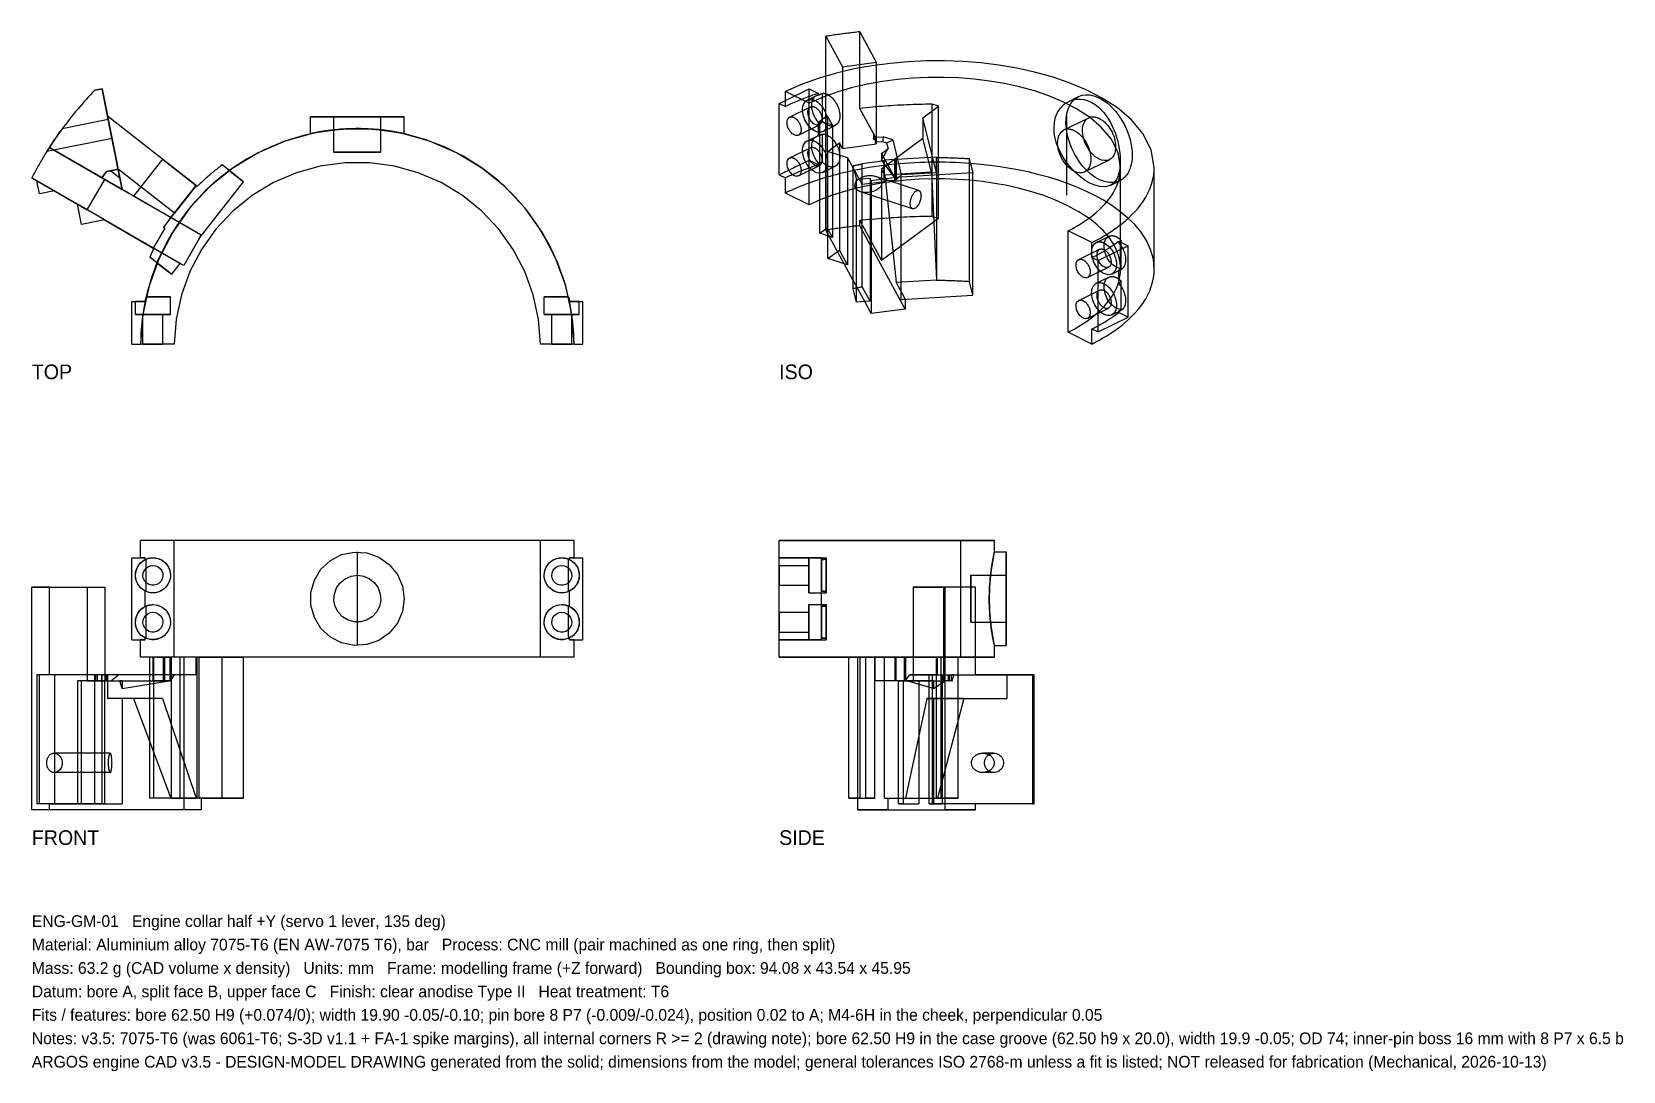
# Model space of a CAD drawing. Header units: millimetres. Extents: x 0 to 272, y -45 to 133.
import ezdxf

# ---------------------------------------------------------------- set-up
doc = ezdxf.new("R2010")
doc.units = ezdxf.units.MM
for name, color, linetype in [('FRONT_HIDDEN', 8, 'CONTINUOUS'), ('FRONT_VISIBLE', 7, 'Continuous'), ('ISO_HIDDEN', 8, 'CONTINUOUS'), ('ISO_VISIBLE', 7, 'Continuous'), ('SIDE_HIDDEN', 8, 'CONTINUOUS'), ('SIDE_VISIBLE', 7, 'Continuous'), ('TOP_HIDDEN', 8, 'CONTINUOUS'), ('TOP_VISIBLE', 7, 'Continuous')]:
    doc.layers.add(name, color=color, linetype=linetype)

msp = doc.modelspace()

# ---------------------------------------------------------------- texts
for s, p in [('ENG-GM-01   Engine collar half +Y (servo 1 lever, 135 deg)', (0, -20)), ('Material: Aluminium alloy 7075-T6 (EN AW-7075 T6), bar   Process: CNC mill (pair machined as one ring, then split)', (0, -24)), ('Mass: 63.2 g (CAD volume x density)   Units: mm   Frame: modelling frame (+Z forward)   Bounding box: 94.08 x 43.54 x 45.95', (0, -28)), ('Datum: bore A, split face B, upper face C   Finish: clear anodise Type II   Heat treatment: T6', (0, -32)), ('Fits / features: bore 62.50 H9 (+0.074/0); width 19.90 -0.05/-0.10; pin bore 8 P7 (-0.009/-0.024), position 0.02 to A; M4-6H in the cheek, perpendicular 0.05', (0, -36)), ('Notes: v3.5: 7075-T6 (was 6061-T6; S-3D v1.1 + FA-1 spike margins), all internal corners R >= 2 (drawing note); bore 62.50 H9 in the case groove (62.50 h9 x 20.0), width 19.9 -0.05; OD 74; inner-pin boss 16 mm with 8 P7 x 6.5 b', (0, -40)), ('ARGOS engine CAD v3.5 - DESIGN-MODEL DRAWING generated from the solid; dimensions from the model; general tolerances ISO 2768-m unless a fit is listed; NOT released for fabrication (Mechanical, 2026-10-13)', (0, -44))]:
    msp.add_text(s, height=2).set_placement(p)
at = {"layer": 'FRONT_VISIBLE'}
msp.add_text('FRONT', height=2.5, dxfattribs=at).set_placement((0, -6))
at = {"layer": 'ISO_VISIBLE'}
msp.add_text('ISO', height=2.5, dxfattribs=at).set_placement((127.6, 73.47))
at = {"layer": 'SIDE_VISIBLE'}
msp.add_text('SIDE', height=2.5, dxfattribs=at).set_placement((127.6, -6))
at = {"layer": 'TOP_VISIBLE'}
msp.add_text('TOP', height=2.5, dxfattribs=at).set_placement((0, 73.47))

# ---------------------------------------------------------------- linework, layer by layer
at = {"layer": 'FRONT_HIDDEN'}
for points in [[(92.58, 45.95), (89.36, 45.95), (86.14, 45.95), (82.93, 45.95), (79.71, 45.95), (76.49, 45.95), (73.28, 45.95), (70.06, 45.95), (66.84, 45.95), (63.62, 45.95), (60.41, 45.95), (57.19, 45.95), (53.97, 45.95), (50.75, 45.95), (47.54, 45.95), (44.32, 45.95), (41.1, 45.95), (37.88, 45.95), (34.67, 45.95), (31.45, 45.95), (28.23, 45.95), (25.02, 45.95), (21.8, 45.95), (18.58, 45.95)], [(63.58, 36), (63.28, 33.84), (62.42, 31.84), (61.04, 30.15), (59.26, 28.9), (57.21, 28.17), (55.03, 28.02), (52.9, 28.46), (50.97, 29.46), (49.37, 30.95), (48.24, 32.81), (47.65, 34.91), (47.65, 37.09), (48.24, 39.19), (49.37, 41.05), (50.97, 42.54), (52.9, 43.54), (55.03, 43.98), (57.21, 43.83), (59.26, 43.1), (61.04, 41.85), (62.42, 40.16), (63.28, 38.16), (63.58, 36)], [(63.58, 36), (63.28, 33.84), (62.42, 31.84), (61.04, 30.15), (59.26, 28.9), (57.21, 28.17), (55.03, 28.02), (52.9, 28.46), (50.97, 29.46), (49.37, 30.95), (48.24, 32.81), (47.65, 34.91), (47.65, 37.09), (48.24, 39.19), (49.37, 41.05), (50.97, 42.54), (52.9, 43.54), (55.03, 43.98), (57.21, 43.83), (59.26, 43.1), (61.04, 41.85), (62.42, 40.16), (63.28, 38.16), (63.58, 36)], [(17.08, 43), (19.35, 43)], [(17.08, 29), (17.08, 43)], [(19.35, 37.31), (19.1, 37.45), (18.86, 37.62), (18.64, 37.8), (18.43, 38.01), (18.25, 38.24), (18.09, 38.48), (17.96, 38.74), (17.85, 39.01), (17.77, 39.28), (17.71, 39.57), (17.68, 39.86), (17.68, 40.14), (17.71, 40.43), (17.77, 40.72), (17.85, 40.99), (17.96, 41.26), (18.09, 41.52), (18.25, 41.76), (18.43, 41.99), (18.64, 42.2), (18.86, 42.38), (19.1, 42.55), (19.35, 42.69)], [(20.68, 43), (21.49, 42.89), (22.24, 42.56), (22.87, 42.05), (23.34, 41.38), (23.62, 40.61), (23.67, 39.8), (23.51, 39), (23.13, 38.27), (22.57, 37.67), (21.88, 37.25), (21.09, 37.03), (20.27, 37.03), (19.48, 37.25), (18.79, 37.67), (18.23, 38.27), (17.85, 39), (17.69, 39.8), (17.74, 40.61), (18.02, 41.38), (18.49, 42.05), (19.12, 42.56), (19.87, 42.89), (20.68, 43)], [(19.35, 43), (19.31, 43), (19.28, 43), (19.25, 43), (19.21, 43), (19.18, 43), (19.15, 43), (19.11, 43), (19.08, 43), (19.05, 43), (19.01, 43), (18.98, 43), (18.95, 43), (18.91, 43), (18.88, 43), (18.85, 43), (18.81, 43), (18.78, 43), (18.75, 43), (18.71, 43), (18.68, 43), (18.65, 43), (18.61, 43), (18.58, 43)], [(20.68, 41.7), (21.14, 41.64), (21.56, 41.45), (21.92, 41.16), (22.19, 40.78), (22.34, 40.35), (22.38, 39.88), (22.28, 39.43), (22.07, 39.02), (21.75, 38.68), (21.36, 38.44), (20.91, 38.32), (20.45, 38.32), (20, 38.44), (19.61, 38.68), (19.29, 39.02), (19.08, 39.43), (18.98, 39.88), (19.02, 40.35), (19.17, 40.78), (19.44, 41.16), (19.8, 41.45), (20.22, 41.64), (20.68, 41.7)], [(19.35, 42.69), (19.35, 43)], [(19.35, 42.69), (19.36, 42.69), (19.36, 42.7), (19.37, 42.7), (19.38, 42.7), (19.39, 42.71), (19.39, 42.71), (19.4, 42.71), (19.41, 42.72), (19.42, 42.72), (19.42, 42.72), (19.43, 42.73), (19.44, 42.73), (19.45, 42.73), (19.45, 42.74), (19.46, 42.74), (19.47, 42.74), (19.48, 42.75), (19.48, 42.75), (19.49, 42.75), (19.5, 42.76), (19.51, 42.76), (19.52, 42.76), (19.52, 42.77)], [(20.68, 43), (21.14, 42.96), (21.59, 42.86), (22.02, 42.69), (22.41, 42.45), (22.77, 42.16), (23.07, 41.81), (23.32, 41.42), (23.51, 41), (23.63, 40.56), (23.68, 40.1), (23.66, 39.64), (23.57, 39.19), (23.41, 38.75), (23.19, 38.35), (22.9, 37.99), (22.57, 37.67), (22.19, 37.41), (21.77, 37.21), (21.33, 37.07), (20.88, 37.01), (20.42, 37.01), (19.96, 37.09), (19.52, 37.23)], [(19.52, 42.77), (19.57, 42.79), (19.62, 42.81), (19.67, 42.82), (19.72, 42.84), (19.77, 42.86), (19.81, 42.87), (19.86, 42.89), (19.91, 42.9), (19.96, 42.91), (20.01, 42.93), (20.06, 42.94), (20.12, 42.95), (20.17, 42.96), (20.22, 42.96), (20.27, 42.97), (20.32, 42.98), (20.37, 42.98), (20.42, 42.99), (20.47, 42.99), (20.53, 43), (20.58, 43), (20.63, 43), (20.68, 43)], [(19.52, 41.25), (19.52, 42.77)], [(91.64, 37.23), (91.2, 37.09), (90.74, 37.01), (90.28, 37.01), (89.83, 37.07), (89.39, 37.21), (88.97, 37.41), (88.59, 37.67), (88.26, 37.99), (87.97, 38.35), (87.75, 38.75), (87.59, 39.19), (87.5, 39.64), (87.48, 40.1), (87.53, 40.56), (87.65, 41), (87.84, 41.42), (88.09, 41.81), (88.39, 42.16), (88.75, 42.45), (89.14, 42.69), (89.57, 42.86), (90.02, 42.96), (90.48, 43)], [(90.48, 43), (91.29, 42.89), (92.04, 42.56), (92.67, 42.05), (93.14, 41.38), (93.42, 40.61), (93.47, 39.8), (93.31, 39), (92.93, 38.27), (92.37, 37.67), (91.68, 37.25), (90.89, 37.03), (90.07, 37.03), (89.28, 37.25), (88.59, 37.67), (88.03, 38.27), (87.65, 39), (87.49, 39.8), (87.54, 40.61), (87.82, 41.38), (88.29, 42.05), (88.92, 42.56), (89.67, 42.89), (90.48, 43)], [(90.48, 41.7), (90.94, 41.64), (91.36, 41.45), (91.72, 41.16), (91.99, 40.78), (92.14, 40.35), (92.18, 39.88), (92.08, 39.43), (91.87, 39.02), (91.55, 38.68), (91.16, 38.44), (90.71, 38.32), (90.25, 38.32), (89.8, 38.44), (89.41, 38.68), (89.09, 39.02), (88.88, 39.43), (88.78, 39.88), (88.82, 40.35), (88.97, 40.78), (89.24, 41.16), (89.6, 41.45), (90.02, 41.64), (90.48, 41.7)], [(90.48, 43), (90.53, 43), (90.58, 43), (90.63, 43), (90.69, 42.99), (90.74, 42.99), (90.79, 42.98), (90.84, 42.98), (90.89, 42.97), (90.94, 42.96), (90.99, 42.96), (91.04, 42.95), (91.1, 42.94), (91.15, 42.93), (91.2, 42.91), (91.25, 42.9), (91.3, 42.89), (91.35, 42.87), (91.39, 42.86), (91.44, 42.84), (91.49, 42.82), (91.54, 42.81), (91.59, 42.79), (91.64, 42.77)], [(91.64, 41.25), (91.64, 42.77)], [(91.64, 42.77), (91.64, 42.76), (91.65, 42.76), (91.66, 42.76), (91.67, 42.75), (91.68, 42.75), (91.68, 42.75), (91.69, 42.74), (91.7, 42.74), (91.71, 42.74), (91.71, 42.73), (91.72, 42.73), (91.73, 42.73), (91.74, 42.72), (91.74, 42.72), (91.75, 42.72), (91.76, 42.71), (91.77, 42.71), (91.77, 42.71), (91.78, 42.7), (91.79, 42.7), (91.8, 42.7), (91.8, 42.69), (91.81, 42.69)], [(91.81, 42.69), (91.81, 43)], [(92.58, 43), (92.55, 43), (92.51, 43), (92.48, 43), (92.45, 43), (92.41, 43), (92.38, 43), (92.35, 43), (92.31, 43), (92.28, 43), (92.25, 43), (92.21, 43), (92.18, 43), (92.15, 43), (92.11, 43), (92.08, 43), (92.05, 43), (92.01, 43), (91.98, 43), (91.95, 43), (91.91, 43), (91.88, 43), (91.85, 43), (91.81, 43)], [(91.81, 43), (94.08, 43)], [(91.81, 42.69), (92.06, 42.55), (92.3, 42.38), (92.52, 42.2), (92.73, 41.99), (92.91, 41.76), (93.07, 41.52), (93.2, 41.26), (93.31, 40.99), (93.39, 40.72), (93.45, 40.43), (93.48, 40.14), (93.48, 39.86), (93.45, 39.57), (93.39, 39.28), (93.31, 39.01), (93.2, 38.74), (93.07, 38.48), (92.91, 38.24), (92.73, 38.01), (92.52, 37.8), (92.3, 37.62), (92.06, 37.45), (91.81, 37.31)], [(94.08, 29), (94.08, 43)], [(19.52, 37.23), (19.52, 38.75)], [(55.58, 40), (56.66, 39.85), (57.66, 39.42), (58.5, 38.73), (59.13, 37.84), (59.5, 36.81), (59.57, 35.73), (59.35, 34.66), (58.85, 33.69), (58.1, 32.9), (57.17, 32.33), (56.12, 32.04), (55.04, 32.04), (53.99, 32.33), (53.06, 32.9), (52.31, 33.69), (51.81, 34.66), (51.59, 35.73), (51.66, 36.81), (52.03, 37.84), (52.66, 38.73), (53.5, 39.42), (54.5, 39.85), (55.58, 40)], [(55.58, 40), (56.66, 39.85), (57.66, 39.42), (58.5, 38.73), (59.13, 37.84), (59.5, 36.81), (59.57, 35.73), (59.35, 34.66), (58.85, 33.69), (58.1, 32.9), (57.17, 32.33), (56.12, 32.04), (55.04, 32.04), (53.99, 32.33), (53.06, 32.9), (52.31, 33.69), (51.81, 34.66), (51.59, 35.73), (51.66, 36.81), (52.03, 37.84), (52.66, 38.73), (53.5, 39.42), (54.5, 39.85), (55.58, 40)], [(91.64, 37.23), (91.64, 38.75)], [(3, 38), (2.87, 38), (2.74, 38), (2.61, 38), (2.48, 38), (2.35, 38), (2.22, 38), (2.08, 38), (1.95, 38), (1.82, 38), (1.69, 38), (1.56, 38), (1.43, 38), (1.3, 38), (1.17, 38), (1.04, 38), (0.91, 38), (0.78, 38), (0.65, 38), (0.52, 38), (0.39, 38), (0.26, 38), (0.13, 38), (0, 38)], [(3, 38), (12.46, 38)], [(3, 23), (3, 38)], [(19.52, 37.23), (19.52, 37.24), (19.51, 37.24), (19.5, 37.24), (19.49, 37.25), (19.48, 37.25), (19.48, 37.25), (19.47, 37.26), (19.46, 37.26), (19.45, 37.26), (19.45, 37.27), (19.44, 37.27), (19.43, 37.27), (19.42, 37.28), (19.42, 37.28), (19.41, 37.28), (19.4, 37.29), (19.39, 37.29), (19.39, 37.29), (19.38, 37.3), (19.37, 37.3), (19.36, 37.3), (19.36, 37.31), (19.35, 37.31)], [(19.35, 34.69), (19.35, 37.31)], [(91.81, 37.31), (91.8, 37.31), (91.8, 37.3), (91.79, 37.3), (91.78, 37.3), (91.77, 37.29), (91.77, 37.29), (91.76, 37.29), (91.75, 37.28), (91.74, 37.28), (91.74, 37.28), (91.73, 37.27), (91.72, 37.27), (91.71, 37.27), (91.71, 37.26), (91.7, 37.26), (91.69, 37.26), (91.68, 37.25), (91.68, 37.25), (91.67, 37.25), (91.66, 37.24), (91.65, 37.24), (91.64, 37.24), (91.64, 37.23)], [(91.81, 34.69), (91.81, 37.31)], [(19.35, 29.31), (19.1, 29.45), (18.86, 29.62), (18.64, 29.8), (18.43, 30.01), (18.25, 30.24), (18.09, 30.48), (17.96, 30.74), (17.85, 31.01), (17.77, 31.28), (17.71, 31.57), (17.68, 31.86), (17.68, 32.14), (17.71, 32.43), (17.77, 32.72), (17.85, 32.99), (17.96, 33.26), (18.09, 33.52), (18.25, 33.76), (18.43, 33.99), (18.64, 34.2), (18.86, 34.38), (19.1, 34.55), (19.35, 34.69)], [(20.68, 35), (21.49, 34.89), (22.24, 34.56), (22.87, 34.05), (23.34, 33.38), (23.62, 32.61), (23.67, 31.8), (23.51, 31), (23.13, 30.27), (22.57, 29.67), (21.88, 29.25), (21.09, 29.03), (20.27, 29.03), (19.48, 29.25), (18.79, 29.67), (18.23, 30.27), (17.85, 31), (17.69, 31.8), (17.74, 32.61), (18.02, 33.38), (18.49, 34.05), (19.12, 34.56), (19.87, 34.89), (20.68, 35)], [(20.68, 33.7), (21.14, 33.64), (21.56, 33.45), (21.92, 33.16), (22.19, 32.78), (22.34, 32.35), (22.38, 31.88), (22.28, 31.43), (22.07, 31.02), (21.75, 30.68), (21.36, 30.44), (20.91, 30.32), (20.45, 30.32), (20, 30.44), (19.61, 30.68), (19.29, 31.02), (19.08, 31.43), (18.98, 31.88), (19.02, 32.35), (19.17, 32.78), (19.44, 33.16), (19.8, 33.45), (20.22, 33.64), (20.68, 33.7)], [(19.35, 34.69), (19.36, 34.69), (19.36, 34.7), (19.37, 34.7), (19.38, 34.7), (19.39, 34.71), (19.39, 34.71), (19.4, 34.71), (19.41, 34.72), (19.42, 34.72), (19.42, 34.72), (19.43, 34.73), (19.44, 34.73), (19.45, 34.73), (19.45, 34.74), (19.46, 34.74), (19.47, 34.74), (19.48, 34.75), (19.48, 34.75), (19.49, 34.75), (19.5, 34.76), (19.51, 34.76), (19.52, 34.76), (19.52, 34.77)], [(20.68, 35), (21.14, 34.96), (21.59, 34.86), (22.02, 34.69), (22.41, 34.45), (22.77, 34.16), (23.07, 33.81), (23.32, 33.42), (23.51, 33), (23.63, 32.56), (23.68, 32.1), (23.66, 31.64), (23.57, 31.19), (23.41, 30.75), (23.19, 30.35), (22.9, 29.99), (22.57, 29.67), (22.19, 29.41), (21.77, 29.21), (21.33, 29.07), (20.88, 29.01), (20.42, 29.01), (19.96, 29.09), (19.52, 29.23)], [(19.52, 34.77), (19.57, 34.79), (19.62, 34.81), (19.67, 34.82), (19.72, 34.84), (19.77, 34.86), (19.81, 34.87), (19.86, 34.89), (19.91, 34.9), (19.96, 34.91), (20.01, 34.93), (20.06, 34.94), (20.12, 34.95), (20.17, 34.96), (20.22, 34.96), (20.27, 34.97), (20.32, 34.98), (20.37, 34.98), (20.42, 34.99), (20.47, 34.99), (20.53, 35), (20.58, 35), (20.63, 35), (20.68, 35)], [(19.52, 33.25), (19.52, 34.77)], [(91.64, 29.23), (91.2, 29.09), (90.74, 29.01), (90.28, 29.01), (89.83, 29.07), (89.39, 29.21), (88.97, 29.41), (88.59, 29.67), (88.26, 29.99), (87.97, 30.35), (87.75, 30.75), (87.59, 31.19), (87.5, 31.64), (87.48, 32.1), (87.53, 32.56), (87.65, 33), (87.84, 33.42), (88.09, 33.81), (88.39, 34.16), (88.75, 34.45), (89.14, 34.69), (89.57, 34.86), (90.02, 34.96), (90.48, 35)], [(90.48, 35), (91.29, 34.89), (92.04, 34.56), (92.67, 34.05), (93.14, 33.38), (93.42, 32.61), (93.47, 31.8), (93.31, 31), (92.93, 30.27), (92.37, 29.67), (91.68, 29.25), (90.89, 29.03), (90.07, 29.03), (89.28, 29.25), (88.59, 29.67), (88.03, 30.27), (87.65, 31), (87.49, 31.8), (87.54, 32.61), (87.82, 33.38), (88.29, 34.05), (88.92, 34.56), (89.67, 34.89), (90.48, 35)], [(90.48, 33.7), (90.94, 33.64), (91.36, 33.45), (91.72, 33.16), (91.99, 32.78), (92.14, 32.35), (92.18, 31.88), (92.08, 31.43), (91.87, 31.02), (91.55, 30.68), (91.16, 30.44), (90.71, 30.32), (90.25, 30.32), (89.8, 30.44), (89.41, 30.68), (89.09, 31.02), (88.88, 31.43), (88.78, 31.88), (88.82, 32.35), (88.97, 32.78), (89.24, 33.16), (89.6, 33.45), (90.02, 33.64), (90.48, 33.7)], [(90.48, 35), (90.53, 35), (90.58, 35), (90.63, 35), (90.69, 34.99), (90.74, 34.99), (90.79, 34.98), (90.84, 34.98), (90.89, 34.97), (90.94, 34.96), (90.99, 34.96), (91.04, 34.95), (91.1, 34.94), (91.15, 34.93), (91.2, 34.91), (91.25, 34.9), (91.3, 34.89), (91.35, 34.87), (91.39, 34.86), (91.44, 34.84), (91.49, 34.82), (91.54, 34.81), (91.59, 34.79), (91.64, 34.77)], [(91.64, 33.25), (91.64, 34.77)], [(91.64, 34.77), (91.64, 34.76), (91.65, 34.76), (91.66, 34.76), (91.67, 34.75), (91.68, 34.75), (91.68, 34.75), (91.69, 34.74), (91.7, 34.74), (91.71, 34.74), (91.71, 34.73), (91.72, 34.73), (91.73, 34.73), (91.74, 34.72), (91.74, 34.72), (91.75, 34.72), (91.76, 34.71), (91.77, 34.71), (91.77, 34.71), (91.78, 34.7), (91.79, 34.7), (91.8, 34.7), (91.8, 34.69), (91.81, 34.69)], [(91.81, 34.69), (92.06, 34.55), (92.3, 34.38), (92.52, 34.2), (92.73, 33.99), (92.91, 33.76), (93.07, 33.52), (93.2, 33.26), (93.31, 32.99), (93.39, 32.72), (93.45, 32.43), (93.48, 32.14), (93.48, 31.86), (93.45, 31.57), (93.39, 31.28), (93.31, 31.01), (93.2, 30.74), (93.07, 30.48), (92.91, 30.24), (92.73, 30.01), (92.52, 29.8), (92.3, 29.62), (92.06, 29.45), (91.81, 29.31)], [(19.52, 29.23), (19.52, 30.75)], [(91.64, 29.23), (91.64, 30.75)], [(17.08, 29), (19.35, 29)], [(19.35, 29), (19.31, 29), (19.28, 29), (19.25, 29), (19.21, 29), (19.18, 29), (19.15, 29), (19.11, 29), (19.08, 29), (19.05, 29), (19.01, 29), (18.98, 29), (18.95, 29), (18.91, 29), (18.88, 29), (18.85, 29), (18.81, 29), (18.78, 29), (18.75, 29), (18.71, 29), (18.68, 29), (18.65, 29), (18.61, 29), (18.58, 29)], [(19.52, 29.23), (19.52, 29.24), (19.51, 29.24), (19.5, 29.24), (19.49, 29.25), (19.48, 29.25), (19.48, 29.25), (19.47, 29.26), (19.46, 29.26), (19.45, 29.26), (19.45, 29.27), (19.44, 29.27), (19.43, 29.27), (19.42, 29.28), (19.42, 29.28), (19.41, 29.28), (19.4, 29.29), (19.39, 29.29), (19.39, 29.29), (19.38, 29.3), (19.37, 29.3), (19.36, 29.3), (19.36, 29.31), (19.35, 29.31)], [(19.35, 29), (19.35, 29.31)], [(91.81, 29.31), (91.8, 29.31), (91.8, 29.3), (91.79, 29.3), (91.78, 29.3), (91.77, 29.29), (91.77, 29.29), (91.76, 29.29), (91.75, 29.28), (91.74, 29.28), (91.74, 29.28), (91.73, 29.27), (91.72, 29.27), (91.71, 29.27), (91.71, 29.26), (91.7, 29.26), (91.69, 29.26), (91.68, 29.25), (91.68, 29.25), (91.67, 29.25), (91.66, 29.24), (91.65, 29.24), (91.64, 29.24), (91.64, 29.23)], [(91.81, 29), (91.81, 29.31)], [(92.58, 29), (92.55, 29), (92.51, 29), (92.48, 29), (92.45, 29), (92.41, 29), (92.38, 29), (92.35, 29), (92.31, 29), (92.28, 29), (92.25, 29), (92.21, 29), (92.18, 29), (92.15, 29), (92.11, 29), (92.08, 29), (92.05, 29), (92.01, 29), (91.98, 29), (91.95, 29), (91.91, 29), (91.88, 29), (91.85, 29), (91.81, 29)], [(91.81, 29), (94.08, 29)], [(21.37, 26.05), (21.25, 26.05), (21.13, 26.05), (21.01, 26.05), (20.88, 26.05), (20.76, 26.05), (20.64, 26.05), (20.52, 26.05), (20.4, 26.05), (20.28, 26.05), (20.16, 26.05), (20.04, 26.05), (19.91, 26.05), (19.79, 26.05), (19.67, 26.05), (19.55, 26.05), (19.43, 26.05), (19.31, 26.05), (19.19, 26.05), (19.07, 26.05), (18.94, 26.05), (18.82, 26.05), (18.7, 26.05), (18.58, 26.05)], [(20.14, 26.05), (20.14, 26.06)], [(21.37, 26.06), (20.14, 26.06)], [(20.83, 26.06), (20.8, 26.06), (20.77, 26.06), (20.74, 26.06), (20.71, 26.06), (20.68, 26.06), (20.65, 26.06), (20.62, 26.06), (20.59, 26.06), (20.56, 26.06), (20.53, 26.06), (20.5, 26.06), (20.47, 26.06), (20.44, 26.06), (20.41, 26.06), (20.38, 26.06), (20.35, 26.06), (20.32, 26.06), (20.29, 26.06), (20.26, 26.06), (20.23, 26.06), (20.2, 26.06), (20.17, 26.06), (20.14, 26.06)], [(22.69, 26.06), (20.73, 26.06)], [(20.73, 26.06), (20.83, 26.06)], [(20.73, 22), (20.73, 26.06)], [(20.83, 2), (20.83, 26.06)], [(21.37, 26.05), (21.37, 26.06)], [(33.7, 26.06), (33.16, 26.06), (32.63, 26.06), (32.09, 26.06), (31.56, 26.06), (31.02, 26.06), (30.48, 26.06), (29.95, 26.06), (29.41, 26.06), (28.88, 26.06), (28.34, 26.06), (27.8, 26.06), (27.27, 26.06), (26.73, 26.06), (26.19, 26.06), (25.66, 26.06), (25.12, 26.06), (24.59, 26.06), (24.05, 26.06), (23.51, 26.06), (22.98, 26.06), (22.44, 26.06), (21.91, 26.06), (21.37, 26.06)], [(21.37, 26.05), (23.83, 26.05)], [(23.59, 26.06), (22.5, 26.06)], [(22.69, 26.06), (22.5, 26.06)], [(22.5, 22), (22.5, 26.06)], [(22.69, 22), (22.69, 26.06)], [(23.73, 26.06), (23.59, 26.06)], [(23.59, 26.06), (23.59, 22)], [(23.73, 26.06), (23.76, 26.06)], [(23.73, 22.05), (23.73, 26.06)], [(28.04, 26.06), (23.76, 26.06)], [(23.76, 26.06), (23.76, 22.05)], [(25.27, 26.05), (23.83, 26.05)], [(25.93, 26.05), (25.27, 26.05)], [(28.57, 26.05), (25.93, 26.05)], [(28.25, 26.06), (28.04, 26.06)], [(28.04, 23), (28.04, 26.06)], [(32.48, 26.06), (32.29, 26.06), (32.11, 26.06), (31.93, 26.06), (31.74, 26.06), (31.56, 26.06), (31.37, 26.06), (31.19, 26.06), (31.01, 26.06), (30.82, 26.06), (30.64, 26.06), (30.46, 26.06), (30.27, 26.06), (30.09, 26.06), (29.91, 26.06), (29.72, 26.06), (29.54, 26.06), (29.35, 26.06), (29.17, 26.06), (28.99, 26.06), (28.8, 26.06), (28.62, 26.06), (28.44, 26.06), (28.25, 26.06)], [(28.25, 2), (28.25, 26.06)], [(28.57, 26.05), (36.16, 26.05)], [(33.7, 26.06), (32.48, 26.06)], [(32.48, 2), (32.48, 26.06)], [(33.7, 26.05), (33.7, 26.06)], [(92.58, 26.05), (90.02, 26.05), (87.46, 26.05), (84.9, 26.05), (82.34, 26.05), (79.78, 26.05), (77.22, 26.05), (74.66, 26.05), (72.1, 26.05), (69.54, 26.05), (66.98, 26.05), (64.42, 26.05), (61.86, 26.05), (59.3, 26.05), (56.74, 26.05), (54.18, 26.05), (51.62, 26.05), (49.06, 26.05), (46.5, 26.05), (43.94, 26.05), (41.38, 26.05), (38.82, 26.05), (36.26, 26.05), (33.7, 26.05)], [(33.7, 26.05), (36.16, 26.05)], [(3.86, 23), (0.85, 23)], [(10.74, 23), (10.4, 23), (10.07, 23), (9.73, 23), (9.39, 23), (9.06, 23), (8.72, 23), (8.38, 23), (8.05, 23), (7.71, 23), (7.37, 23), (7.04, 23), (6.7, 23), (6.36, 23), (6.03, 23), (5.69, 23), (5.35, 23), (5.02, 23), (4.68, 23), (4.34, 23), (4.01, 23), (3.67, 23), (3.33, 23), (3, 23)], [(10.82, 23), (3, 23)], [(9.47, 22), (7.77, 22)], [(9.47, 22), (12.46, 22)], [(10.74, 1), (10.74, 23)], [(11.99, 23), (10.74, 23)], [(10.89, 23), (10.82, 23)], [(10.82, 23), (10.82, 22)], [(11.15, 22), (10.82, 22)], [(10.82, 22), (10.89, 22)], [(11.15, 23), (10.89, 23)], [(10.89, 23), (10.89, 22)], [(11.15, 22), (10.89, 22)], [(11.95, 23), (11.15, 23)], [(11.15, 23), (11.15, 22)], [(11.95, 23), (12.46, 23)], [(11.95, 22), (11.95, 23)], [(12.46, 22), (11.95, 22)], [(12.76, 22), (11.95, 22)], [(12.92, 23), (11.99, 23)], [(11.99, 1), (11.99, 23)], [(12.76, 22), (13.47, 22)], [(28.04, 23), (12.92, 23)], [(12.92, 23), (12.92, 19)], [(13.47, 22), (15.03, 22)], [(14.74, 23), (14.73, 23)], [(14.74, 23), (14.73, 23)], [(14.74, 22.98), (14.73, 23)], [(15.42, 22), (15.03, 22)], [(15.42, 20.7), (15.03, 22)], [(15.42, 22), (23.45, 22)], [(15.42, 20.7), (23.45, 22)], [(15.42, 22), (15.42, 20.7)], [(24.34, 23), (20.14, 23)], [(20.14, 22), (20.73, 22)], [(22.69, 22), (20.73, 22)], [(23.59, 22), (22.5, 22)], [(22.5, 22), (22.69, 22)], [(23.7, 22), (23.45, 22)], [(23.59, 22), (23.7, 22)], [(23.73, 22.05), (23.7, 22)], [(23.73, 22.05), (23.76, 22.05)], [(23.76, 22.05), (24.34, 23)], [(28.04, 23), (24.34, 23)], [(22.31, 19), (12.92, 19)], [(15.42, 19), (12.92, 19)], [(17.38, 19), (15.42, 19)], [(15.42, 19), (15.42, 1)], [(17.38, 19), (23.76, 2)], [(22.31, 19), (17.38, 19)], [(22.31, 19), (28.04, 2)], [(2.55, 8), (2.55, 8.1), (2.56, 8.2), (2.57, 8.3), (2.59, 8.4), (2.61, 8.5), (2.63, 8.59), (2.66, 8.69), (2.69, 8.78), (2.73, 8.87), (2.78, 8.96), (2.83, 9.05), (2.88, 9.13), (2.94, 9.21), (3.01, 9.29), (3.08, 9.36), (3.16, 9.42), (3.24, 9.48), (3.33, 9.53), (3.42, 9.57), (3.51, 9.61), (3.61, 9.63), (3.71, 9.65), (3.81, 9.65)], [(3.81, 9.65), (4.01, 9.63), (4.21, 9.57), (4.4, 9.48), (4.57, 9.37), (4.72, 9.22), (4.85, 9.07), (4.96, 8.89), (5.05, 8.71), (5.12, 8.51), (5.16, 8.31), (5.18, 8.1), (5.18, 7.9), (5.16, 7.69), (5.12, 7.49), (5.05, 7.29), (4.96, 7.11), (4.85, 6.93), (4.72, 6.78), (4.57, 6.63), (4.4, 6.52), (4.21, 6.43), (4.01, 6.37), (3.81, 6.35)], [(13.36, 9.65), (3.81, 9.65)], [(13.36, 9.65), (13.25, 9.56), (13.2, 9.42), (13.15, 9.27), (13.12, 9.12), (13.1, 8.98), (13.08, 8.83), (13.07, 8.68), (13.05, 8.53), (13.05, 8.38), (13.04, 8.23), (13.04, 8.08), (13.04, 7.92), (13.04, 7.77), (13.05, 7.62), (13.05, 7.47), (13.07, 7.32), (13.08, 7.17), (13.1, 7.02), (13.12, 6.88), (13.15, 6.73), (13.2, 6.58), (13.25, 6.44), (13.36, 6.35)], [(13.69, 8), (13.68, 8.08), (13.68, 8.15), (13.68, 8.23), (13.68, 8.3), (13.68, 8.38), (13.67, 8.45), (13.67, 8.53), (13.66, 8.6), (13.66, 8.68), (13.65, 8.75), (13.64, 8.83), (13.63, 8.9), (13.62, 8.98), (13.61, 9.05), (13.6, 9.12), (13.58, 9.2), (13.57, 9.27), (13.55, 9.34), (13.53, 9.42), (13.5, 9.49), (13.47, 9.56), (13.43, 9.62), (13.36, 9.65)], [(3.81, 6.35), (3.71, 6.35), (3.61, 6.37), (3.51, 6.39), (3.42, 6.43), (3.33, 6.47), (3.24, 6.52), (3.16, 6.58), (3.08, 6.64), (3.01, 6.71), (2.94, 6.79), (2.88, 6.87), (2.83, 6.95), (2.78, 7.04), (2.73, 7.13), (2.69, 7.22), (2.66, 7.31), (2.63, 7.41), (2.61, 7.5), (2.59, 7.6), (2.57, 7.7), (2.56, 7.8), (2.55, 7.9), (2.55, 8)], [(13.36, 6.35), (3.81, 6.35)], [(13.36, 6.35), (13.43, 6.38), (13.47, 6.44), (13.5, 6.51), (13.53, 6.58), (13.55, 6.66), (13.57, 6.73), (13.58, 6.8), (13.6, 6.88), (13.61, 6.95), (13.62, 7.02), (13.63, 7.1), (13.64, 7.17), (13.65, 7.25), (13.66, 7.32), (13.66, 7.4), (13.67, 7.47), (13.67, 7.55), (13.68, 7.62), (13.68, 7.7), (13.68, 7.77), (13.68, 7.85), (13.68, 7.92), (13.69, 8)], [(3, 0), (2.87, 0), (2.74, 0), (2.61, 0), (2.48, 0), (2.35, 0), (2.22, 0), (2.08, 0), (1.95, 0), (1.82, 0), (1.69, 0), (1.56, 0), (1.43, 0), (1.3, 0), (1.17, 0), (1.04, 0), (0.91, 0), (0.78, 0), (0.65, 0), (0.52, 0), (0.39, 0), (0.26, 0), (0.13, 0), (0, 0)], [(3.86, 1), (0.85, 1)], [(3, 1), (15.42, 1)], [(3, 0), (3, 1)], [(10.74, 1), (10.4, 1), (10.07, 1), (9.73, 1), (9.39, 1), (9.06, 1), (8.72, 1), (8.38, 1), (8.05, 1), (7.71, 1), (7.37, 1), (7.04, 1), (6.7, 1), (6.36, 1), (6.03, 1), (5.69, 1), (5.35, 1), (5.02, 1), (4.68, 1), (4.34, 1), (4.01, 1), (3.67, 1), (3.33, 1), (3, 1)], [(28.92, 0), (3, 0)], [(12.4, 1), (7.77, 1)], [(10.74, 1), (11.99, 1)], [(11.99, 1), (15.42, 1)], [(20.83, 2), (20.8, 2), (20.77, 2), (20.74, 2), (20.71, 2), (20.68, 2), (20.65, 2), (20.62, 2), (20.59, 2), (20.56, 2), (20.53, 2), (20.5, 2), (20.47, 2), (20.44, 2), (20.41, 2), (20.38, 2), (20.35, 2), (20.32, 2), (20.29, 2), (20.26, 2), (20.23, 2), (20.2, 2), (20.17, 2), (20.14, 2)], [(25.27, 2), (20.83, 2)], [(23.76, 2), (28.04, 2)], [(28.92, 2), (23.76, 2)], [(28.04, 2), (28.25, 2)], [(32.48, 2), (32.29, 2), (32.11, 2), (31.93, 2), (31.74, 2), (31.56, 2), (31.37, 2), (31.19, 2), (31.01, 2), (30.82, 2), (30.64, 2), (30.46, 2), (30.27, 2), (30.09, 2), (29.91, 2), (29.72, 2), (29.54, 2), (29.35, 2), (29.17, 2), (28.99, 2), (28.8, 2), (28.62, 2), (28.44, 2), (28.25, 2)], [(28.57, 2), (28.92, 2)], [(36.16, 2), (32.48, 2)]]:
    msp.add_lwpolyline(points, dxfattribs=at)
at = {"layer": 'FRONT_VISIBLE'}
for points in [[(18.58, 43), (18.58, 45.95)], [(24.33, 45.95), (18.58, 45.95)], [(86.83, 45.95), (84.11, 45.95), (81.39, 45.95), (78.68, 45.95), (75.96, 45.95), (73.24, 45.95), (70.53, 45.95), (67.81, 45.95), (65.09, 45.95), (62.37, 45.95), (59.66, 45.95), (56.94, 45.95), (54.22, 45.95), (51.5, 45.95), (48.79, 45.95), (46.07, 45.95), (43.35, 45.95), (40.63, 45.95), (37.92, 45.95), (35.2, 45.95), (32.48, 45.95), (29.77, 45.95), (27.05, 45.95), (24.33, 45.95)], [(24.33, 26.05), (24.33, 45.95)], [(55.58, 28), (55.58, 44)], [(92.58, 45.95), (86.83, 45.95)], [(86.83, 26.05), (86.83, 45.95)], [(92.58, 43), (92.58, 45.95)], [(17.08, 43), (18.58, 43)], [(17.08, 29), (17.08, 43)], [(20.68, 41.7), (21.14, 41.64), (21.56, 41.45), (21.92, 41.16), (22.19, 40.78), (22.34, 40.35), (22.38, 39.88), (22.28, 39.43), (22.07, 39.02), (21.75, 38.68), (21.36, 38.44), (20.91, 38.32), (20.45, 38.32), (20, 38.44), (19.61, 38.68), (19.29, 39.02), (19.08, 39.43), (18.98, 39.88), (19.02, 40.35), (19.17, 40.78), (19.44, 41.16), (19.8, 41.45), (20.22, 41.64), (20.68, 41.7)], [(19.52, 38.75), (19.52, 41.25)], [(90.48, 41.7), (90.94, 41.64), (91.36, 41.45), (91.72, 41.16), (91.99, 40.78), (92.14, 40.35), (92.18, 39.88), (92.08, 39.43), (91.87, 39.02), (91.55, 38.68), (91.16, 38.44), (90.71, 38.32), (90.25, 38.32), (89.8, 38.44), (89.41, 38.68), (89.09, 39.02), (88.88, 39.43), (88.78, 39.88), (88.82, 40.35), (88.97, 40.78), (89.24, 41.16), (89.6, 41.45), (90.02, 41.64), (90.48, 41.7)], [(91.64, 38.75), (91.64, 41.25)], [(92.58, 43), (94.08, 43)], [(94.08, 29), (94.08, 43)], [(0, 38), (9.47, 38)], [(0, 0), (0, 38)], [(9.47, 38), (9.47, 22)], [(9.47, 38), (12.46, 38)], [(12.46, 38), (12.46, 22)], [(20.68, 33.7), (21.14, 33.64), (21.56, 33.45), (21.92, 33.16), (22.19, 32.78), (22.34, 32.35), (22.38, 31.88), (22.28, 31.43), (22.07, 31.02), (21.75, 30.68), (21.36, 30.44), (20.91, 30.32), (20.45, 30.32), (20, 30.44), (19.61, 30.68), (19.29, 31.02), (19.08, 31.43), (18.98, 31.88), (19.02, 32.35), (19.17, 32.78), (19.44, 33.16), (19.8, 33.45), (20.22, 33.64), (20.68, 33.7)], [(19.52, 30.75), (19.52, 33.25)], [(90.48, 33.7), (90.94, 33.64), (91.36, 33.45), (91.72, 33.16), (91.99, 32.78), (92.14, 32.35), (92.18, 31.88), (92.08, 31.43), (91.87, 31.02), (91.55, 30.68), (91.16, 30.44), (90.71, 30.32), (90.25, 30.32), (89.8, 30.44), (89.41, 30.68), (89.09, 31.02), (88.88, 31.43), (88.78, 31.88), (88.82, 32.35), (88.97, 32.78), (89.24, 33.16), (89.6, 33.45), (90.02, 33.64), (90.48, 33.7)], [(91.64, 30.75), (91.64, 33.25)], [(17.08, 29), (18.58, 29)], [(18.58, 26.05), (18.58, 29)], [(92.58, 26.05), (92.58, 29)], [(92.58, 29), (94.08, 29)], [(24.33, 26.05), (18.58, 26.05)], [(20.14, 2), (20.14, 26.05)], [(23.83, 2), (23.83, 26.05)], [(86.83, 26.05), (84.11, 26.05), (81.39, 26.05), (78.68, 26.05), (75.96, 26.05), (73.24, 26.05), (70.53, 26.05), (67.81, 26.05), (65.09, 26.05), (62.37, 26.05), (59.66, 26.05), (56.94, 26.05), (54.22, 26.05), (51.5, 26.05), (48.79, 26.05), (46.07, 26.05), (43.35, 26.05), (40.63, 26.05), (37.92, 26.05), (35.2, 26.05), (32.48, 26.05), (29.77, 26.05), (27.05, 26.05), (24.33, 26.05)], [(25.27, 26.05), (25.27, 2)], [(25.93, 26.05), (25.93, 0)], [(28.57, 2), (28.57, 26.05)], [(36.16, 2), (36.16, 26.05)], [(92.58, 26.05), (86.83, 26.05)], [(0.85, 23), (0.85, 1)], [(1.3, 23), (0.85, 23)], [(3.86, 23), (1.3, 23)], [(1.3, 1), (1.3, 23)], [(3.86, 23), (3.86, 1)], [(7.77, 22), (7.77, 1)], [(8.46, 22), (7.77, 22)], [(12.4, 22), (8.46, 22)], [(8.46, 1), (8.46, 22)], [(12.4, 22), (20.14, 22)], [(12.4, 22), (12.4, 1)], [(12.46, 23), (12.76, 23)], [(14.74, 23), (12.76, 23)], [(12.76, 22), (12.76, 23)], [(13.47, 22), (14.74, 22.98)], [(20.14, 23), (14.74, 23)], [(14.74, 22.98), (14.74, 23)], [(25.93, 0), (0, 0)], [(1.3, 1), (0.85, 1)], [(3.86, 1), (1.3, 1)], [(8.46, 1), (7.77, 1)], [(12.4, 1), (8.46, 1)], [(23.83, 2), (20.14, 2)], [(25.27, 2), (23.83, 2)], [(28.92, 0), (25.93, 0)], [(28.57, 2), (36.16, 2)], [(28.92, 2), (28.92, 0)]]:
    msp.add_lwpolyline(points, dxfattribs=at)
at = {"layer": 'ISO_HIDDEN'}
for points in [[(141.35, 119.68), (141.35, 132.73)], [(135.56, 98.89), (135.56, 125.19)], [(138.39, 125.95), (138.39, 112.85)], [(144.19, 127.06), (144.19, 113.61)], [(128.66, 121.03), (132.73, 123.03)], [(132.73, 123.03), (134.33, 122.24)], [(132.73, 110.85), (132.73, 123.03)], [(134.33, 122.24), (134.08, 122.16), (133.83, 122.08), (133.57, 121.99), (133.32, 121.91), (133.07, 121.82), (132.82, 121.73), (132.57, 121.64), (132.32, 121.55), (132.08, 121.45), (131.83, 121.36), (131.58, 121.26), (131.33, 121.16), (131.09, 121.06), (130.84, 120.96), (130.6, 120.86), (130.35, 120.76), (130.11, 120.65), (129.87, 120.55), (129.62, 120.44), (129.38, 120.33), (129.14, 120.21), (128.9, 120.1), (128.66, 119.99)], [(129.39, 118.17), (132.97, 119.93)], [(135.04, 115.71), (134.72, 115.61), (134.39, 115.59), (134.06, 115.66), (133.75, 115.78), (133.45, 115.94), (133.18, 116.14), (132.93, 116.36), (132.7, 116.61), (132.49, 116.87), (132.31, 117.15), (132.14, 117.44), (131.99, 117.74), (131.86, 118.05), (131.76, 118.37), (131.68, 118.69), (131.62, 119.02), (131.6, 119.36), (131.61, 119.69), (131.65, 120.03), (131.75, 120.35), (131.9, 120.65), (132.12, 120.9), (132.39, 121.09)], [(132.39, 121.09), (133.95, 121.86)], [(132.39, 121.09), (132.45, 121.12), (132.5, 121.14), (132.56, 121.16), (132.62, 121.18), (132.67, 121.19), (132.73, 121.2), (132.79, 121.21), (132.85, 121.21), (132.91, 121.21), (132.97, 121.21), (133.03, 121.21), (133.09, 121.21), (133.15, 121.2), (133.21, 121.19), (133.27, 121.18), (133.33, 121.16), (133.38, 121.15), (133.44, 121.13), (133.5, 121.11), (133.55, 121.09), (133.61, 121.06), (133.66, 121.04), (133.72, 121.01)], [(134.47, 116.88), (134.29, 116.82), (134.1, 116.81), (133.91, 116.85), (133.73, 116.91), (133.57, 117.01), (133.41, 117.12), (133.27, 117.25), (133.14, 117.38), (133.02, 117.53), (132.92, 117.69), (132.82, 117.86), (132.74, 118.03), (132.67, 118.2), (132.61, 118.38), (132.56, 118.57), (132.53, 118.75), (132.52, 118.94), (132.52, 119.13), (132.55, 119.32), (132.6, 119.5), (132.69, 119.67), (132.81, 119.82), (132.97, 119.93)], [(132.97, 119.93), (133, 119.94), (133.03, 119.95), (133.06, 119.96), (133.09, 119.97), (133.13, 119.98), (133.16, 119.99), (133.19, 119.99), (133.23, 119.99), (133.26, 120), (133.29, 120), (133.33, 119.99), (133.36, 119.99), (133.4, 119.99), (133.43, 119.98), (133.46, 119.97), (133.49, 119.97), (133.53, 119.96), (133.56, 119.95), (133.59, 119.94), (133.62, 119.92), (133.65, 119.91), (133.69, 119.9), (133.72, 119.88)], [(134.33, 117.29), (134.18, 117.46), (134.05, 117.64), (133.92, 117.82), (133.8, 118.01), (133.69, 118.21), (133.59, 118.41), (133.5, 118.61), (133.42, 118.82), (133.34, 119.03), (133.28, 119.24), (133.23, 119.46), (133.19, 119.68), (133.17, 119.9), (133.15, 120.13), (133.15, 120.35), (133.17, 120.57), (133.21, 120.79), (133.27, 121.01), (133.35, 121.22), (133.46, 121.41), (133.59, 121.59), (133.76, 121.74), (133.95, 121.86)], [(133.72, 121.01), (133.96, 120.88), (134.18, 120.72), (134.39, 120.54), (134.59, 120.35), (134.77, 120.14), (134.94, 119.93), (135.1, 119.7), (135.24, 119.46), (135.37, 119.22), (135.49, 118.97), (135.59, 118.71), (135.67, 118.45), (135.74, 118.18), (135.79, 117.91), (135.83, 117.64), (135.84, 117.36), (135.83, 117.09), (135.79, 116.81), (135.72, 116.55), (135.61, 116.29), (135.46, 116.06), (135.27, 115.86), (135.04, 115.71)], [(133.72, 119.88), (133.85, 119.81), (133.98, 119.72), (134.1, 119.62), (134.21, 119.51), (134.32, 119.39), (134.41, 119.27), (134.5, 119.14), (134.58, 119), (134.65, 118.87), (134.72, 118.72), (134.78, 118.58), (134.82, 118.43), (134.86, 118.28), (134.89, 118.12), (134.91, 117.97), (134.92, 117.81), (134.91, 117.66), (134.89, 117.5), (134.85, 117.35), (134.79, 117.21), (134.71, 117.07), (134.6, 116.96), (134.47, 116.88)], [(133.95, 121.86), (133.96, 121.87), (133.98, 121.87), (133.99, 121.88), (134.01, 121.89), (134.03, 121.9), (134.04, 121.9), (134.06, 121.91), (134.08, 121.91), (134.09, 121.92), (134.11, 121.92), (134.13, 121.93), (134.14, 121.93), (134.16, 121.94), (134.18, 121.94), (134.19, 121.95), (134.21, 121.95), (134.23, 121.95), (134.24, 121.96), (134.26, 121.96), (134.28, 121.96), (134.3, 121.97), (134.31, 121.97), (134.33, 121.97)], [(134.33, 121.97), (134.36, 121.98), (134.39, 122), (134.42, 122.01), (134.45, 122.02), (134.48, 122.04), (134.51, 122.05), (134.54, 122.06), (134.57, 122.07), (134.6, 122.09), (134.63, 122.1), (134.66, 122.11), (134.69, 122.12), (134.72, 122.14), (134.75, 122.15), (134.78, 122.16), (134.81, 122.17), (134.84, 122.19), (134.87, 122.2), (134.9, 122.21), (134.93, 122.22), (134.96, 122.23), (134.99, 122.25), (135.02, 122.26)], [(134.33, 121.97), (134.33, 122.24)], [(135.02, 117.44), (135.02, 122.26)], [(135.02, 122.26), (135.06, 122.26), (135.09, 122.26), (135.13, 122.26), (135.17, 122.25), (135.2, 122.25), (135.24, 122.25), (135.28, 122.24), (135.31, 122.23), (135.35, 122.23), (135.39, 122.22), (135.42, 122.21), (135.46, 122.2), (135.49, 122.19), (135.53, 122.18), (135.56, 122.17), (135.6, 122.16), (135.63, 122.15), (135.67, 122.13), (135.7, 122.12), (135.74, 122.1), (135.77, 122.09), (135.8, 122.07), (135.84, 122.06)], [(135.84, 122.06), (136.08, 121.92), (136.3, 121.76), (136.52, 121.59), (136.71, 121.39), (136.9, 121.19), (137.07, 120.97), (137.22, 120.74), (137.36, 120.51), (137.49, 120.26), (137.61, 120.01), (137.71, 119.76), (137.79, 119.49), (137.86, 119.23), (137.91, 118.96), (137.95, 118.68), (137.96, 118.41), (137.95, 118.13), (137.91, 117.86), (137.84, 117.59), (137.73, 117.34), (137.58, 117.1), (137.39, 116.91), (137.16, 116.76)], [(153.72, 120.38), (153.19, 120.37), (152.65, 120.37), (152.11, 120.36), (151.57, 120.35), (151.03, 120.33), (150.49, 120.31), (149.95, 120.3), (149.41, 120.27), (148.88, 120.25), (148.34, 120.23), (147.8, 120.2), (147.26, 120.17), (146.72, 120.13), (146.19, 120.1), (145.65, 120.06), (145.11, 120.02), (144.57, 119.98), (144.04, 119.94), (143.5, 119.89), (142.96, 119.84), (142.43, 119.79), (141.89, 119.73), (141.35, 119.68)], [(143.69, 115.39), (141.35, 119.68)], [(152.15, 118.08), (154.78, 120.03)], [(153.72, 101.23), (153.72, 120.38)], [(154.78, 120.03), (153.72, 120.38)], [(154.78, 100.88), (154.78, 120.03)], [(184.1, 106.51), (183.24, 106.27), (182.34, 106.32), (181.47, 106.56), (180.64, 106.93), (179.87, 107.39), (179.13, 107.91), (178.44, 108.5), (177.8, 109.13), (177.19, 109.8), (176.64, 110.51), (176.13, 111.26), (175.68, 112.04), (175.29, 112.86), (174.97, 113.7), (174.73, 114.57), (174.58, 115.46), (174.53, 116.37), (174.61, 117.27), (174.81, 118.15), (175.15, 118.98), (175.64, 119.74), (176.28, 120.38), (177.04, 120.87)], [(185.76, 107.33), (184.91, 107.05), (184.02, 107.02), (183.14, 107.18), (182.3, 107.5), (181.52, 107.94), (180.8, 108.47), (180.13, 109.06), (179.52, 109.72), (178.96, 110.42), (178.46, 111.16), (178.01, 111.93), (177.62, 112.73), (177.28, 113.56), (177, 114.41), (176.78, 115.28), (176.64, 116.16), (176.57, 117.06), (176.59, 117.95), (176.72, 118.84), (176.98, 119.69), (177.38, 120.49), (177.96, 121.17), (178.69, 121.68)], [(177.04, 120.87), (178.69, 121.68)], [(177.04, 120.87), (177.67, 121.11), (178.34, 121.24), (179.02, 121.26), (179.69, 121.17), (180.34, 120.97), (180.97, 120.69), (181.55, 120.34), (182.09, 119.92), (182.58, 119.45), (183.04, 118.95), (183.46, 118.41), (183.83, 117.84), (184.18, 117.25), (184.48, 116.65), (184.76, 116.02), (185, 115.39), (185.22, 114.74), (185.4, 114.09), (185.56, 113.42), (185.68, 112.75), (185.77, 112.08), (185.83, 111.4), (185.85, 110.72)], [(178.69, 121.68), (179.32, 121.91), (179.98, 122), (180.66, 121.97), (181.31, 121.82), (181.94, 121.6), (182.54, 121.3), (183.11, 120.94), (183.65, 120.54), (184.16, 120.1), (184.63, 119.62), (185.07, 119.12), (185.49, 118.59), (185.87, 118.03), (186.22, 117.46), (186.54, 116.87), (186.83, 116.27), (187.09, 115.65), (187.32, 115.02), (187.51, 114.37), (187.67, 113.72), (187.78, 113.06), (187.86, 112.39), (187.88, 111.72)], [(130.9, 115.12), (134.47, 116.88)], [(135.02, 117.44), (134.99, 117.43), (134.96, 117.43), (134.93, 117.42), (134.9, 117.41), (134.87, 117.41), (134.84, 117.4), (134.81, 117.4), (134.78, 117.39), (134.75, 117.38), (134.72, 117.38), (134.69, 117.37), (134.66, 117.36), (134.63, 117.36), (134.6, 117.35), (134.57, 117.34), (134.54, 117.34), (134.51, 117.33), (134.48, 117.32), (134.45, 117.32), (134.42, 117.31), (134.39, 117.31), (134.36, 117.3), (134.33, 117.29)], [(134.33, 115.01), (134.33, 117.29)], [(134.54, 117.51), (135.81, 118.45)], [(136.71, 116.79), (134.54, 117.51)], [(134.54, 104.04), (134.54, 117.51)], [(137.16, 116.76), (137.07, 116.71), (136.97, 116.68), (136.87, 116.66), (136.76, 116.64), (136.66, 116.63), (136.56, 116.64), (136.45, 116.64), (136.35, 116.66), (136.25, 116.68), (136.15, 116.71), (136.05, 116.74), (135.95, 116.78), (135.86, 116.83), (135.76, 116.87), (135.67, 116.92), (135.58, 116.98), (135.5, 117.04), (135.41, 117.1), (135.33, 117.16), (135.25, 117.23), (135.17, 117.3), (135.09, 117.37), (135.02, 117.44)], [(136.71, 116.79), (135.81, 118.45)], [(135.81, 118.45), (135.81, 99.3)], [(154.47, 108.69), (152.15, 118.08)], [(152.15, 118.08), (152.15, 114.6)], [(176.21, 116), (180.46, 118.09)], [(183.99, 110.91), (183.57, 110.78), (183.12, 110.76), (182.68, 110.84), (182.26, 111), (181.87, 111.22), (181.51, 111.48), (181.18, 111.78), (180.87, 112.11), (180.59, 112.46), (180.34, 112.83), (180.12, 113.22), (179.92, 113.62), (179.75, 114.03), (179.61, 114.46), (179.5, 114.89), (179.43, 115.33), (179.4, 115.78), (179.41, 116.23), (179.47, 116.67), (179.6, 117.1), (179.8, 117.5), (180.09, 117.84), (180.46, 118.09)], [(180.46, 118.09), (180.53, 118.12), (180.6, 118.15), (180.68, 118.18), (180.76, 118.2), (180.83, 118.22), (180.91, 118.23), (180.99, 118.24), (181.07, 118.25), (181.15, 118.25), (181.23, 118.25), (181.31, 118.25), (181.39, 118.24), (181.47, 118.23), (181.55, 118.22), (181.63, 118.2), (181.7, 118.18), (181.78, 118.16), (181.86, 118.14), (181.93, 118.11), (182.01, 118.08), (182.08, 118.05), (182.15, 118.02), (182.22, 117.98)], [(182.22, 117.98), (182.54, 117.8), (182.85, 117.59), (183.13, 117.36), (183.39, 117.1), (183.64, 116.83), (183.86, 116.54), (184.07, 116.23), (184.26, 115.92), (184.43, 115.59), (184.58, 115.26), (184.72, 114.92), (184.83, 114.57), (184.92, 114.21), (184.99, 113.85), (185.04, 113.48), (185.05, 113.12), (185.04, 112.75), (184.98, 112.38), (184.89, 112.03), (184.75, 111.69), (184.55, 111.38), (184.3, 111.11), (183.99, 110.91)], [(135.04, 108.75), (134.72, 108.65), (134.39, 108.63), (134.06, 108.69), (133.75, 108.81), (133.45, 108.98), (133.18, 109.17), (132.93, 109.4), (132.7, 109.64), (132.49, 109.91), (132.31, 110.18), (132.14, 110.47), (131.99, 110.78), (131.86, 111.09), (131.76, 111.4), (131.68, 111.73), (131.62, 112.06), (131.6, 112.4), (131.61, 112.73), (131.65, 113.06), (131.75, 113.39), (131.9, 113.68), (132.12, 113.94), (132.39, 114.13)], [(132.39, 114.13), (133.95, 114.9)], [(132.39, 114.13), (132.45, 114.16), (132.5, 114.18), (132.56, 114.2), (132.62, 114.21), (132.67, 114.23), (132.73, 114.24), (132.79, 114.24), (132.85, 114.25), (132.91, 114.25), (132.97, 114.25), (133.03, 114.25), (133.09, 114.24), (133.15, 114.23), (133.21, 114.22), (133.27, 114.21), (133.33, 114.2), (133.38, 114.18), (133.44, 114.16), (133.5, 114.14), (133.55, 114.12), (133.61, 114.1), (133.66, 114.08), (133.72, 114.05)], [(134.33, 110.33), (134.18, 110.5), (134.05, 110.68), (133.92, 110.86), (133.8, 111.05), (133.69, 111.24), (133.59, 111.44), (133.5, 111.65), (133.42, 111.85), (133.34, 112.07), (133.28, 112.28), (133.23, 112.5), (133.19, 112.72), (133.17, 112.94), (133.15, 113.16), (133.15, 113.39), (133.17, 113.61), (133.21, 113.83), (133.27, 114.05), (133.35, 114.25), (133.46, 114.45), (133.59, 114.63), (133.76, 114.78), (133.95, 114.9)], [(133.95, 114.9), (133.96, 114.9), (133.98, 114.91), (133.99, 114.92), (134.01, 114.93), (134.03, 114.93), (134.04, 114.94), (134.06, 114.94), (134.08, 114.95), (134.09, 114.96), (134.11, 114.96), (134.13, 114.97), (134.14, 114.97), (134.16, 114.98), (134.18, 114.98), (134.19, 114.98), (134.21, 114.99), (134.23, 114.99), (134.24, 115), (134.26, 115), (134.28, 115), (134.3, 115), (134.31, 115.01), (134.33, 115.01)], [(134.33, 115.01), (134.36, 115.02), (134.39, 115.03), (134.42, 115.05), (134.45, 115.06), (134.48, 115.07), (134.51, 115.08), (134.54, 115.1), (134.57, 115.11), (134.6, 115.12), (134.63, 115.13), (134.66, 115.15), (134.69, 115.16), (134.72, 115.17), (134.75, 115.18), (134.78, 115.2), (134.81, 115.21), (134.84, 115.22), (134.87, 115.23), (134.9, 115.25), (134.93, 115.26), (134.96, 115.27), (134.99, 115.28), (135.02, 115.3)], [(135.02, 110.48), (135.02, 115.3)], [(135.02, 115.3), (135.06, 115.3), (135.09, 115.3), (135.13, 115.29), (135.17, 115.29), (135.2, 115.29), (135.24, 115.28), (135.28, 115.28), (135.31, 115.27), (135.35, 115.26), (135.39, 115.26), (135.42, 115.25), (135.46, 115.24), (135.49, 115.23), (135.53, 115.22), (135.56, 115.21), (135.6, 115.2), (135.63, 115.18), (135.67, 115.17), (135.7, 115.16), (135.74, 115.14), (135.77, 115.13), (135.8, 115.11), (135.84, 115.09)], [(135.04, 115.71), (137.16, 116.76)], [(135.84, 115.09), (136.08, 114.96), (136.3, 114.8), (136.52, 114.62), (136.71, 114.43), (136.9, 114.23), (137.07, 114.01), (137.22, 113.78), (137.36, 113.54), (137.49, 113.3), (137.61, 113.05), (137.71, 112.79), (137.79, 112.53), (137.86, 112.26), (137.91, 111.99), (137.95, 111.72), (137.96, 111.44), (137.95, 111.17), (137.91, 110.89), (137.84, 110.63), (137.73, 110.37), (137.58, 110.14), (137.39, 109.94), (137.16, 109.79)], [(136.71, 116.79), (136.71, 97.65)], [(143.75, 115.37), (143.69, 115.39)], [(143.69, 115.39), (143.69, 114.52)], [(143.79, 114.33), (143.69, 114.52)], [(143.69, 114.52), (143.75, 114.5)], [(143.79, 115.2), (143.75, 115.37)], [(143.75, 115.37), (143.75, 114.5)], [(143.79, 114.33), (143.75, 114.5)], [(144.03, 114.77), (143.79, 115.2)], [(143.79, 115.2), (143.79, 114.33)], [(144.03, 114.77), (145.35, 114.84)], [(144.03, 113.9), (144.03, 114.77)], [(145.07, 109.38), (152.15, 114.6)], [(147.02, 114.3), (145.35, 114.84)], [(145.35, 113.97), (145.35, 114.84)], [(145.95, 113.78), (147.02, 114.28)], [(147.02, 114.3), (147.04, 114.31)], [(147.02, 114.28), (147.04, 114.31)], [(147.02, 114.28), (147.02, 114.3)], [(148.51, 108.34), (147.04, 114.31)], [(153.59, 108.77), (152.15, 114.6)], [(179.75, 108.83), (179.32, 108.69), (178.88, 108.67), (178.44, 108.75), (178.02, 108.91), (177.63, 109.13), (177.27, 109.4), (176.94, 109.69), (176.63, 110.02), (176.35, 110.37), (176.1, 110.74), (175.88, 111.13), (175.68, 111.53), (175.51, 111.94), (175.37, 112.37), (175.26, 112.8), (175.19, 113.24), (175.15, 113.69), (175.17, 114.14), (175.23, 114.58), (175.36, 115.01), (175.56, 115.41), (175.85, 115.75), (176.21, 116)], [(176.21, 116), (176.29, 116.04), (176.36, 116.07), (176.44, 116.09), (176.51, 116.11), (176.59, 116.13), (176.67, 116.14), (176.75, 116.15), (176.83, 116.16), (176.91, 116.16), (176.99, 116.16), (177.07, 116.16), (177.15, 116.15), (177.23, 116.14), (177.3, 116.13), (177.38, 116.11), (177.46, 116.09), (177.54, 116.07), (177.61, 116.05), (177.69, 116.02), (177.76, 115.99), (177.84, 115.96), (177.91, 115.93), (177.98, 115.9)], [(177.98, 115.9), (178.3, 115.72), (178.6, 115.5), (178.88, 115.27), (179.15, 115.01), (179.39, 114.74), (179.62, 114.45), (179.83, 114.14), (180.02, 113.83), (180.19, 113.5), (180.34, 113.17), (180.48, 112.83), (180.59, 112.48), (180.68, 112.12), (180.75, 111.76), (180.79, 111.39), (180.81, 111.03), (180.79, 110.66), (180.74, 110.3), (180.65, 109.94), (180.51, 109.6), (180.31, 109.29), (180.06, 109.03), (179.75, 108.83)], [(129.39, 111.21), (132.97, 112.96)], [(134.47, 109.91), (134.29, 109.86), (134.1, 109.85), (133.91, 109.88), (133.73, 109.95), (133.57, 110.04), (133.41, 110.16), (133.27, 110.28), (133.14, 110.42), (133.02, 110.57), (132.92, 110.73), (132.82, 110.89), (132.74, 111.06), (132.67, 111.24), (132.61, 111.42), (132.56, 111.6), (132.53, 111.79), (132.52, 111.98), (132.52, 112.17), (132.55, 112.36), (132.6, 112.54), (132.69, 112.71), (132.81, 112.86), (132.97, 112.96)], [(132.97, 112.96), (133, 112.98), (133.03, 112.99), (133.06, 113), (133.09, 113.01), (133.13, 113.02), (133.16, 113.02), (133.19, 113.03), (133.23, 113.03), (133.26, 113.03), (133.29, 113.03), (133.33, 113.03), (133.36, 113.03), (133.4, 113.02), (133.43, 113.02), (133.46, 113.01), (133.49, 113), (133.53, 112.99), (133.56, 112.98), (133.59, 112.97), (133.62, 112.96), (133.65, 112.95), (133.69, 112.93), (133.72, 112.92)], [(133.72, 114.05), (133.96, 113.92), (134.18, 113.76), (134.39, 113.58), (134.59, 113.39), (134.77, 113.18), (134.94, 112.96), (135.1, 112.74), (135.24, 112.5), (135.37, 112.26), (135.49, 112.01), (135.59, 111.75), (135.67, 111.49), (135.74, 111.22), (135.79, 110.95), (135.83, 110.67), (135.84, 110.4), (135.83, 110.12), (135.79, 109.85), (135.72, 109.58), (135.61, 109.33), (135.46, 109.1), (135.27, 108.9), (135.04, 108.75)], [(133.72, 112.92), (133.85, 112.84), (133.98, 112.75), (134.1, 112.65), (134.21, 112.54), (134.32, 112.43), (134.41, 112.3), (134.5, 112.17), (134.58, 112.04), (134.65, 111.9), (134.72, 111.76), (134.78, 111.61), (134.82, 111.47), (134.86, 111.31), (134.89, 111.16), (134.91, 111.01), (134.92, 110.85), (134.91, 110.69), (134.89, 110.54), (134.85, 110.39), (134.79, 110.24), (134.71, 110.11), (134.6, 110), (134.47, 109.91)], [(135.93, 112.33), (137.88, 113.78)], [(139.27, 111.23), (135.93, 112.33)], [(135.93, 104.58), (135.93, 112.33)], [(137.88, 113.78), (137.88, 95.5)], [(138.39, 112.85), (137.88, 113.78)], [(138.39, 112.85), (144.19, 113.61)], [(145.35, 113.97), (144.03, 113.9)], [(144.19, 113.61), (144.03, 113.9)], [(145.07, 111.99), (146.19, 112.81)], [(145.07, 110.85), (146.19, 112.81)], [(145.07, 111.99), (147.48, 107.58)], [(145.07, 111.99), (145.07, 110.85)], [(145.35, 113.97), (145.95, 113.78)], [(145.95, 113.78), (146.19, 112.81)], [(187.88, 111.72), (187.88, 111.49), (187.87, 111.27), (187.85, 111.05), (187.83, 110.83), (187.8, 110.6), (187.77, 110.38), (187.72, 110.16), (187.67, 109.95), (187.61, 109.73), (187.54, 109.52), (187.47, 109.31), (187.38, 109.1), (187.29, 108.9), (187.18, 108.7), (187.06, 108.51), (186.94, 108.33), (186.8, 108.15), (186.65, 107.99), (186.49, 107.83), (186.32, 107.69), (186.14, 107.55), (185.95, 107.43), (185.76, 107.33)], [(127.6, 108.32), (132.73, 110.85)], [(134.33, 110.06), (134.08, 109.98), (133.83, 109.89), (133.57, 109.81), (133.32, 109.72), (133.07, 109.63), (132.82, 109.54), (132.57, 109.45), (132.32, 109.36), (132.08, 109.27), (131.83, 109.17), (131.58, 109.08), (131.33, 108.98), (131.09, 108.88), (130.84, 108.78), (130.6, 108.68), (130.35, 108.57), (130.11, 108.47), (129.87, 108.36), (129.62, 108.25), (129.38, 108.14), (129.14, 108.03), (128.9, 107.92), (128.66, 107.8)], [(140.42, 109.08), (139.89, 108.97), (139.37, 108.86), (138.84, 108.74), (138.32, 108.61), (137.79, 108.48), (137.27, 108.35), (136.75, 108.21), (136.23, 108.06), (135.71, 107.92), (135.19, 107.76), (134.68, 107.6), (134.16, 107.44), (133.65, 107.27), (133.14, 107.09), (132.64, 106.91), (132.13, 106.72), (131.63, 106.53), (131.13, 106.33), (130.63, 106.12), (130.13, 105.91), (129.64, 105.69), (129.15, 105.47), (128.66, 105.23)], [(130.9, 108.16), (134.47, 109.91)], [(132.73, 110.85), (134.33, 110.06)], [(135.02, 110.48), (134.99, 110.47), (134.96, 110.46), (134.93, 110.46), (134.9, 110.45), (134.87, 110.45), (134.84, 110.44), (134.81, 110.43), (134.78, 110.43), (134.75, 110.42), (134.72, 110.41), (134.69, 110.41), (134.66, 110.4), (134.63, 110.39), (134.6, 110.39), (134.57, 110.38), (134.54, 110.37), (134.51, 110.37), (134.48, 110.36), (134.45, 110.36), (134.42, 110.35), (134.39, 110.34), (134.36, 110.34), (134.33, 110.33)], [(134.33, 110.06), (134.33, 110.33)], [(137.16, 109.79), (137.07, 109.75), (136.97, 109.72), (136.87, 109.69), (136.76, 109.68), (136.66, 109.67), (136.56, 109.67), (136.45, 109.68), (136.35, 109.7), (136.25, 109.72), (136.15, 109.75), (136.05, 109.78), (135.95, 109.82), (135.86, 109.86), (135.76, 109.91), (135.67, 109.96), (135.58, 110.02), (135.5, 110.07), (135.41, 110.13), (135.33, 110.2), (135.25, 110.26), (135.17, 110.33), (135.09, 110.4), (135.02, 110.48)], [(135.04, 108.75), (137.16, 109.79)], [(139.27, 111.23), (141.76, 106.66)], [(139.27, 111.23), (139.27, 105.66)], [(141.79, 110.14), (141.73, 110.13), (141.66, 110.12), (141.59, 110.11), (141.52, 110.09), (141.45, 110.08), (141.39, 110.07), (141.32, 110.06), (141.25, 110.04), (141.18, 110.03), (141.11, 110.02), (141.05, 110.01), (140.98, 109.99), (140.91, 109.98), (140.84, 109.97), (140.78, 109.96), (140.71, 109.94), (140.64, 109.93), (140.57, 109.92), (140.5, 109.9), (140.44, 109.89), (140.37, 109.88), (140.3, 109.86), (140.23, 109.85)], [(140.23, 105.92), (140.23, 109.85)], [(140.42, 109.09), (140.23, 109.85)], [(160.27, 110.28), (159.41, 110.34), (158.54, 110.39), (157.68, 110.43), (156.81, 110.46), (155.94, 110.48), (155.08, 110.49), (154.21, 110.49), (153.34, 110.48), (152.47, 110.46), (151.61, 110.43), (150.74, 110.39), (149.87, 110.34), (149.01, 110.28), (148.14, 110.21), (147.28, 110.13), (146.42, 110.03), (145.56, 109.93), (144.7, 109.82), (143.84, 109.7), (142.98, 109.56), (142.12, 109.42), (141.27, 109.26), (140.42, 109.09)], [(140.42, 109.08), (140.42, 109.09)], [(140.42, 109.08), (140.8, 107.56)], [(145.56, 110.7), (141.76, 110.2)], [(141.76, 110.2), (141.79, 110.14)], [(141.76, 106.66), (141.76, 110.2)], [(141.79, 89.2), (141.79, 110.14)], [(145.07, 110.85), (147.48, 107.58)], [(145.66, 108.3), (145.07, 109.38)], [(145.07, 109.38), (145.07, 93.71)], [(147.29, 110.93), (145.53, 110.82)], [(145.56, 110.7), (145.53, 110.82)], [(145.53, 107.29), (145.53, 110.82)], [(145.56, 107.17), (145.56, 110.7)], [(153.59, 108.77), (145.66, 108.3)], [(147.56, 110.96), (147.29, 110.93)], [(147.29, 110.93), (147.29, 107.39)], [(147.56, 110.96), (147.57, 110.95)], [(147.56, 107.47), (147.56, 110.96)], [(154.47, 111.36), (147.57, 110.95)], [(147.57, 110.95), (147.57, 107.46)], [(148.44, 108.01), (160.65, 108.74)], [(154.47, 108.69), (148.51, 108.34)], [(153.59, 108.77), (154.47, 90.42)], [(154.5, 111.23), (154.47, 111.36)], [(154.47, 108.69), (154.47, 111.36)], [(160.09, 111.04), (159.84, 111.06), (159.6, 111.07), (159.36, 111.09), (159.12, 111.1), (158.87, 111.11), (158.63, 111.13), (158.39, 111.14), (158.15, 111.15), (157.9, 111.16), (157.66, 111.17), (157.42, 111.18), (157.17, 111.19), (156.93, 111.2), (156.69, 111.2), (156.44, 111.21), (156.2, 111.21), (155.96, 111.22), (155.71, 111.22), (155.47, 111.22), (155.23, 111.23), (154.99, 111.23), (154.74, 111.23), (154.5, 111.23)], [(154.5, 90.29), (154.5, 111.23)], [(160.27, 110.28), (160.09, 111.04)], [(160.09, 90.1), (160.09, 111.04)], [(160.27, 110.27), (160.27, 110.28)], [(191.65, 92.26), (191.49, 93.95), (191.03, 95.58), (190.31, 97.11), (189.39, 98.53), (188.3, 99.84), (187.09, 101.02), (185.79, 102.1), (184.41, 103.09), (182.97, 103.99), (181.48, 104.81), (179.96, 105.55), (178.41, 106.23), (176.83, 106.85), (175.23, 107.4), (173.61, 107.91), (171.97, 108.36), (170.33, 108.77), (168.67, 109.12), (167, 109.44), (165.33, 109.71), (163.65, 109.93), (161.96, 110.12), (160.27, 110.27)], [(160.27, 110.27), (160.65, 108.74)], [(160.65, 107.36), (160.65, 108.74)], [(179.75, 108.83), (183.99, 110.91)], [(185.85, 110.72), (185.85, 110.51), (185.84, 110.3), (185.83, 110.09), (185.81, 109.89), (185.79, 109.68), (185.77, 109.47), (185.74, 109.27), (185.7, 109.06), (185.66, 108.86), (185.61, 108.66), (185.56, 108.45), (185.49, 108.26), (185.42, 108.06), (185.34, 107.87), (185.25, 107.68), (185.14, 107.5), (185.03, 107.33), (184.91, 107.16), (184.77, 107), (184.62, 106.86), (184.46, 106.73), (184.29, 106.61), (184.1, 106.51)], [(185.9, 92.26), (185.9, 109.59)], [(140.54, 106.53), (140.56, 106.72), (140.61, 106.9), (140.69, 107.08), (140.79, 107.23), (140.92, 107.38), (141.05, 107.51), (141.2, 107.63), (141.36, 107.74), (141.52, 107.83), (141.69, 107.92), (141.87, 107.99), (142.05, 108.05), (142.23, 108.11), (142.42, 108.15), (142.6, 108.18), (142.79, 108.2), (142.98, 108.22), (143.17, 108.22), (143.36, 108.21), (143.55, 108.2), (143.74, 108.17), (143.92, 108.13), (144.11, 108.07)], [(141.51, 105.45), (141.45, 105.47), (141.39, 105.5), (141.32, 105.52), (141.26, 105.55), (141.2, 105.58), (141.14, 105.62), (141.08, 105.65), (141.03, 105.69), (140.97, 105.73), (140.92, 105.77), (140.87, 105.81), (140.82, 105.86), (140.77, 105.91), (140.73, 105.97), (140.69, 106.02), (140.66, 106.08), (140.63, 106.14), (140.6, 106.2), (140.58, 106.27), (140.56, 106.33), (140.55, 106.4), (140.54, 106.46), (140.54, 106.53)], [(143.12, 107.69), (140.8, 107.56)], [(140.8, 106.06), (140.8, 107.56)], [(144.11, 108.07), (144.35, 107.98), (144.58, 107.86), (144.79, 107.7), (144.97, 107.51), (145.1, 107.28), (145.15, 107.02), (145.13, 106.76), (145.04, 106.52), (144.89, 106.3), (144.72, 106.11), (144.51, 105.94), (144.3, 105.8), (144.06, 105.68), (143.82, 105.57), (143.58, 105.49), (143.32, 105.42), (143.07, 105.37), (142.81, 105.33), (142.55, 105.32), (142.28, 105.32), (142.02, 105.34), (141.77, 105.38), (141.51, 105.45)], [(145.56, 107.17), (141.76, 106.66)], [(143.32, 107.34), (143.12, 107.69)], [(143.12, 107.69), (143.12, 106.57)], [(148.44, 108.01), (143.32, 107.34)], [(143.32, 107.34), (143.32, 106.6)], [(151.42, 105.68), (144.11, 108.07)], [(147.29, 107.39), (145.53, 107.29)], [(145.53, 107.29), (145.56, 107.17)], [(145.66, 108.3), (147.57, 90)], [(147.29, 107.39), (147.51, 107.42)], [(147.51, 107.42), (147.48, 107.58)], [(147.56, 107.47), (147.51, 107.42)], [(147.56, 107.47), (147.57, 107.46)], [(147.57, 107.46), (148.51, 108.34)], [(148.44, 107.34), (148.44, 108.01)], [(184.1, 106.51), (185.76, 107.33)], [(150.39, 102.54), (141.51, 105.45)], [(149.99, 103.43), (149.99, 103.56), (150, 103.69), (150.02, 103.81), (150.04, 103.94), (150.06, 104.06), (150.09, 104.18), (150.13, 104.31), (150.17, 104.43), (150.21, 104.55), (150.26, 104.66), (150.32, 104.78), (150.37, 104.89), (150.44, 105), (150.51, 105.11), (150.58, 105.21), (150.66, 105.31), (150.74, 105.41), (150.84, 105.49), (150.94, 105.57), (151.05, 105.63), (151.17, 105.68), (151.29, 105.69), (151.42, 105.68)], [(150.39, 102.54), (150.35, 102.56), (150.31, 102.58), (150.27, 102.6), (150.23, 102.63), (150.2, 102.66), (150.17, 102.7), (150.15, 102.74), (150.13, 102.78), (150.1, 102.82), (150.09, 102.86), (150.07, 102.9), (150.05, 102.94), (150.04, 102.98), (150.03, 103.03), (150.02, 103.07), (150.01, 103.12), (150.01, 103.16), (150, 103.21), (149.99, 103.25), (149.99, 103.3), (149.99, 103.34), (149.99, 103.39), (149.99, 103.43)], [(151.42, 105.68), (151.56, 105.59), (151.67, 105.45), (151.74, 105.3), (151.79, 105.13), (151.81, 104.96), (151.82, 104.79), (151.81, 104.62), (151.79, 104.45), (151.77, 104.28), (151.73, 104.11), (151.68, 103.94), (151.63, 103.78), (151.57, 103.62), (151.5, 103.46), (151.42, 103.31), (151.33, 103.16), (151.24, 103.02), (151.13, 102.88), (151.01, 102.76), (150.87, 102.65), (150.72, 102.57), (150.56, 102.52), (150.39, 102.54)], [(153.72, 101.23), (153.19, 101.23), (152.65, 101.22), (152.11, 101.21), (151.57, 101.2), (151.03, 101.18), (150.49, 101.17), (149.95, 101.15), (149.41, 101.13), (148.88, 101.1), (148.34, 101.08), (147.8, 101.05), (147.26, 101.02), (146.72, 100.99), (146.19, 100.95), (145.65, 100.91), (145.11, 100.87), (144.57, 100.83), (144.04, 100.79), (143.5, 100.74), (142.96, 100.69), (142.43, 100.64), (141.89, 100.59), (141.35, 100.53)], [(154.78, 100.88), (145.07, 93.71)], [(153.72, 101.23), (154.78, 100.88)], [(185.9, 92.26), (185.88, 92.73), (185.84, 93.18), (185.77, 93.64), (185.68, 94.09), (185.55, 94.54), (185.41, 94.97), (185.24, 95.4), (185.05, 95.82), (184.84, 96.23), (184.61, 96.63), (184.36, 97.02), (184.1, 97.4), (183.82, 97.77), (183.53, 98.13), (183.23, 98.48), (182.92, 98.82), (182.6, 99.15), (182.26, 99.47), (181.92, 99.78), (181.57, 100.08), (181.21, 100.37), (180.85, 100.65), (180.48, 100.92)], [(134.54, 98.36), (135.81, 99.3)], [(141.35, 99.66), (141.1, 99.63), (140.85, 99.6), (140.6, 99.58), (140.34, 99.55), (140.09, 99.52), (139.84, 99.49), (139.59, 99.46), (139.33, 99.43), (139.08, 99.39), (138.83, 99.36), (138.58, 99.33), (138.33, 99.3), (138.07, 99.26), (137.82, 99.23), (137.57, 99.19), (137.32, 99.16), (137.07, 99.12), (136.81, 99.08), (136.56, 99.05), (136.31, 99.01), (136.06, 98.97), (135.81, 98.93), (135.56, 98.89)], [(138.69, 93.15), (135.56, 98.89)], [(136.71, 97.65), (135.81, 99.3)], [(136.71, 97.65), (135.93, 97.9)], [(141.35, 100.53), (145.07, 93.71)], [(141.35, 99.66), (141.35, 100.53)], [(149.12, 85.43), (141.35, 99.66)], [(181.75, 96.79), (183.87, 97.84)], [(186.01, 92.33), (185.7, 92.36), (185.4, 92.45), (185.12, 92.57), (184.85, 92.74), (184.6, 92.93), (184.37, 93.14), (184.16, 93.37), (183.97, 93.62), (183.79, 93.88), (183.63, 94.15), (183.49, 94.43), (183.37, 94.71), (183.27, 95.01), (183.18, 95.31), (183.12, 95.62), (183.08, 95.93), (183.07, 96.24), (183.09, 96.55), (183.15, 96.86), (183.25, 97.15), (183.4, 97.43), (183.61, 97.66), (183.87, 97.84)], [(183.87, 97.84), (183.92, 97.86), (183.98, 97.88), (184.04, 97.9), (184.09, 97.92), (184.15, 97.93), (184.21, 97.94), (184.27, 97.95), (184.33, 97.96), (184.39, 97.96), (184.45, 97.96), (184.51, 97.95), (184.57, 97.95), (184.63, 97.94), (184.69, 97.93), (184.74, 97.92), (184.8, 97.9), (184.86, 97.89), (184.92, 97.87), (184.97, 97.85), (185.03, 97.83), (185.09, 97.81), (185.14, 97.78), (185.19, 97.76)], [(135.93, 94.05), (137.88, 95.5)], [(139.27, 92.96), (137.88, 95.5)], [(178.75, 93.87), (182.32, 95.63)], [(184.4, 91.41), (184.08, 91.31), (183.74, 91.29), (183.42, 91.36), (183.1, 91.48), (182.81, 91.64), (182.54, 91.84), (182.29, 92.06), (182.06, 92.31), (181.85, 92.57), (181.66, 92.85), (181.49, 93.14), (181.34, 93.44), (181.22, 93.75), (181.11, 94.07), (181.03, 94.39), (180.98, 94.72), (180.95, 95.06), (180.96, 95.39), (181.01, 95.73), (181.11, 96.05), (181.26, 96.35), (181.47, 96.6), (181.75, 96.79)], [(181.75, 96.79), (181.8, 96.82), (181.86, 96.84), (181.91, 96.86), (181.97, 96.87), (182.03, 96.89), (182.09, 96.9), (182.15, 96.91), (182.21, 96.91), (182.27, 96.91), (182.33, 96.91), (182.39, 96.91), (182.45, 96.9), (182.51, 96.9), (182.56, 96.89), (182.62, 96.87), (182.68, 96.86), (182.74, 96.84), (182.8, 96.83), (182.85, 96.81), (182.91, 96.79), (182.96, 96.76), (183.02, 96.74), (183.07, 96.71)], [(183.82, 92.58), (183.64, 92.52), (183.45, 92.51), (183.27, 92.55), (183.09, 92.61), (182.92, 92.71), (182.77, 92.82), (182.63, 92.94), (182.5, 93.08), (182.38, 93.23), (182.27, 93.39), (182.18, 93.55), (182.09, 93.72), (182.02, 93.9), (181.96, 94.08), (181.92, 94.27), (181.89, 94.45), (181.87, 94.64), (181.88, 94.83), (181.9, 95.02), (181.96, 95.2), (182.04, 95.37), (182.17, 95.52), (182.32, 95.63)], [(182.32, 95.63), (182.35, 95.64), (182.38, 95.65), (182.42, 95.66), (182.45, 95.67), (182.48, 95.68), (182.52, 95.69), (182.55, 95.69), (182.58, 95.69), (182.62, 95.69), (182.65, 95.69), (182.68, 95.69), (182.72, 95.69), (182.75, 95.68), (182.78, 95.68), (182.82, 95.67), (182.85, 95.66), (182.88, 95.66), (182.92, 95.65), (182.95, 95.63), (182.98, 95.62), (183.01, 95.61), (183.04, 95.6), (183.07, 95.58)], [(183.07, 96.71), (183.31, 96.58), (183.54, 96.42), (183.75, 96.24), (183.95, 96.05), (184.13, 95.84), (184.3, 95.63), (184.46, 95.4), (184.6, 95.16), (184.73, 94.92), (184.84, 94.67), (184.94, 94.41), (185.03, 94.15), (185.1, 93.88), (185.15, 93.61), (185.18, 93.34), (185.19, 93.06), (185.18, 92.79), (185.14, 92.51), (185.07, 92.25), (184.97, 91.99), (184.82, 91.76), (184.63, 91.56), (184.4, 91.41)], [(183.07, 95.58), (183.21, 95.5), (183.34, 95.41), (183.46, 95.31), (183.57, 95.2), (183.67, 95.09), (183.77, 94.96), (183.86, 94.84), (183.94, 94.7), (184.01, 94.56), (184.08, 94.42), (184.13, 94.28), (184.18, 94.13), (184.22, 93.98), (184.25, 93.82), (184.27, 93.67), (184.27, 93.51), (184.27, 93.36), (184.25, 93.2), (184.21, 93.05), (184.15, 92.91), (184.06, 92.77), (183.95, 92.66), (183.82, 92.58)], [(185.19, 97.76), (185.23, 97.74), (185.27, 97.72), (185.31, 97.69), (185.35, 97.67), (185.39, 97.65), (185.43, 97.63), (185.46, 97.6), (185.5, 97.58), (185.54, 97.55), (185.57, 97.53), (185.61, 97.5), (185.65, 97.47), (185.68, 97.45), (185.72, 97.42), (185.75, 97.39), (185.78, 97.36), (185.82, 97.33), (185.85, 97.3), (185.88, 97.27), (185.92, 97.24), (185.95, 97.21), (185.98, 97.18), (186.01, 97.15)], [(185.57, 96.74), (185.57, 97.01)], [(185.76, 96.92), (185.75, 96.91), (185.75, 96.9), (185.74, 96.9), (185.73, 96.89), (185.72, 96.88), (185.71, 96.87), (185.7, 96.87), (185.7, 96.86), (185.69, 96.85), (185.68, 96.84), (185.67, 96.83), (185.66, 96.83), (185.65, 96.82), (185.65, 96.81), (185.64, 96.8), (185.63, 96.8), (185.62, 96.79), (185.61, 96.78), (185.6, 96.77), (185.6, 96.77), (185.59, 96.76), (185.58, 96.75), (185.57, 96.74)], [(185.57, 96.74), (185.72, 96.57), (185.85, 96.4), (185.98, 96.21), (186.1, 96.02), (186.21, 95.83), (186.31, 95.63), (186.4, 95.43), (186.48, 95.22), (186.56, 95.01), (186.62, 94.79), (186.67, 94.57), (186.71, 94.35), (186.74, 94.13), (186.75, 93.91), (186.75, 93.68), (186.73, 93.46), (186.69, 93.24), (186.63, 93.03), (186.55, 92.82), (186.44, 92.62), (186.31, 92.44), (186.14, 92.29), (185.95, 92.18)], [(186.01, 92.33), (186.01, 96.8)], [(180.25, 90.82), (183.82, 92.58)], [(142.21, 86.71), (140.23, 90.32)], [(147.57, 90), (154.47, 90.42)], [(149.12, 87.17), (147.57, 90)], [(154.47, 90.42), (154.5, 90.29)], [(160.09, 90.1), (159.84, 90.11), (159.6, 90.13), (159.36, 90.15), (159.12, 90.16), (158.87, 90.17), (158.63, 90.19), (158.39, 90.2), (158.15, 90.21), (157.9, 90.22), (157.66, 90.23), (157.42, 90.24), (157.17, 90.25), (156.93, 90.25), (156.69, 90.26), (156.44, 90.27), (156.2, 90.27), (155.96, 90.28), (155.71, 90.28), (155.47, 90.28), (155.23, 90.29), (154.99, 90.29), (154.74, 90.29), (154.5, 90.29)], [(160.65, 87.81), (160.09, 90.1)], [(176.92, 81.47), (177.49, 81.77), (178.06, 82.07), (178.61, 82.39), (179.16, 82.72), (179.7, 83.07), (180.23, 83.43), (180.75, 83.81), (181.26, 84.2), (181.75, 84.61), (182.23, 85.04), (182.7, 85.48), (183.14, 85.94), (183.56, 86.43), (183.96, 86.93), (184.33, 87.45), (184.67, 88), (184.98, 88.56), (185.25, 89.14), (185.47, 89.74), (185.66, 90.36), (185.79, 90.99), (185.87, 91.62), (185.9, 92.26)], [(184.4, 84.45), (184.08, 84.34), (183.74, 84.33), (183.42, 84.39), (183.1, 84.51), (182.81, 84.68), (182.54, 84.87), (182.29, 85.1), (182.06, 85.34), (181.85, 85.61), (181.66, 85.88), (181.49, 86.17), (181.34, 86.47), (181.22, 86.78), (181.11, 87.1), (181.03, 87.43), (180.98, 87.76), (180.95, 88.1), (180.96, 88.43), (181.01, 88.76), (181.11, 89.08), (181.26, 89.38), (181.47, 89.64), (181.75, 89.83)], [(181.75, 89.83), (183.87, 90.87)], [(181.75, 89.83), (181.8, 89.85), (181.86, 89.88), (181.91, 89.9), (181.97, 89.91), (182.03, 89.93), (182.09, 89.94), (182.15, 89.94), (182.21, 89.95), (182.27, 89.95), (182.33, 89.95), (182.39, 89.95), (182.45, 89.94), (182.51, 89.93), (182.56, 89.92), (182.62, 89.91), (182.68, 89.9), (182.74, 89.88), (182.8, 89.86), (182.85, 89.84), (182.91, 89.82), (182.96, 89.8), (183.02, 89.77), (183.07, 89.75)], [(186.01, 85.37), (185.7, 85.4), (185.4, 85.48), (185.12, 85.61), (184.85, 85.78), (184.6, 85.97), (184.37, 86.18), (184.16, 86.41), (183.97, 86.66), (183.79, 86.91), (183.63, 87.18), (183.49, 87.46), (183.37, 87.75), (183.27, 88.05), (183.18, 88.35), (183.12, 88.65), (183.08, 88.96), (183.07, 89.28), (183.09, 89.59), (183.15, 89.9), (183.25, 90.19), (183.4, 90.46), (183.61, 90.7), (183.87, 90.87)], [(183.07, 89.75), (183.31, 89.61), (183.54, 89.46), (183.75, 89.28), (183.95, 89.09), (184.13, 88.88), (184.3, 88.66), (184.46, 88.43), (184.6, 88.2), (184.73, 87.95), (184.84, 87.7), (184.94, 87.45), (185.03, 87.18), (185.1, 86.92), (185.15, 86.65), (185.18, 86.37), (185.19, 86.1), (185.18, 85.82), (185.14, 85.55), (185.07, 85.28), (184.97, 85.03), (184.82, 84.8), (184.63, 84.6), (184.4, 84.45)], [(183.87, 90.87), (183.92, 90.9), (183.98, 90.92), (184.04, 90.94), (184.09, 90.96), (184.15, 90.97), (184.21, 90.98), (184.27, 90.99), (184.33, 90.99), (184.39, 90.99), (184.45, 90.99), (184.51, 90.99), (184.57, 90.99), (184.63, 90.98), (184.69, 90.97), (184.74, 90.96), (184.8, 90.94), (184.86, 90.93), (184.92, 90.91), (184.97, 90.89), (185.03, 90.87), (185.09, 90.84), (185.14, 90.82), (185.19, 90.79)], [(184.4, 91.41), (185.95, 92.18)], [(185.19, 90.79), (185.23, 90.77), (185.27, 90.75), (185.31, 90.73), (185.35, 90.71), (185.39, 90.69), (185.43, 90.66), (185.46, 90.64), (185.5, 90.61), (185.54, 90.59), (185.57, 90.56), (185.61, 90.54), (185.65, 90.51), (185.68, 90.48), (185.72, 90.46), (185.75, 90.43), (185.78, 90.4), (185.82, 90.37), (185.85, 90.34), (185.88, 90.31), (185.92, 90.28), (185.95, 90.25), (185.98, 90.22), (186.01, 90.19)], [(185.57, 92.06), (185.59, 92.07), (185.61, 92.09), (185.63, 92.1), (185.65, 92.11), (185.67, 92.12), (185.69, 92.13), (185.71, 92.14), (185.72, 92.16), (185.74, 92.17), (185.76, 92.18), (185.78, 92.19), (185.8, 92.2), (185.82, 92.21), (185.84, 92.23), (185.86, 92.24), (185.88, 92.25), (185.9, 92.26), (185.92, 92.27), (185.94, 92.29), (185.95, 92.3), (185.97, 92.31), (185.99, 92.32), (186.01, 92.33)], [(185.95, 92.18), (185.94, 92.17), (185.92, 92.16), (185.91, 92.15), (185.89, 92.15), (185.87, 92.14), (185.86, 92.13), (185.84, 92.13), (185.82, 92.12), (185.81, 92.12), (185.79, 92.11), (185.77, 92.11), (185.76, 92.1), (185.74, 92.1), (185.72, 92.09), (185.71, 92.09), (185.69, 92.08), (185.67, 92.08), (185.66, 92.08), (185.64, 92.07), (185.62, 92.07), (185.6, 92.07), (185.59, 92.07), (185.57, 92.06)], [(185.57, 89.78), (185.57, 92.06)], [(186.01, 90.19), (185.99, 90.17), (185.97, 90.15), (185.95, 90.13), (185.94, 90.12), (185.92, 90.1), (185.9, 90.08), (185.88, 90.06), (185.86, 90.05), (185.84, 90.03), (185.82, 90.01), (185.8, 89.99), (185.78, 89.97), (185.76, 89.96), (185.74, 89.94), (185.72, 89.92), (185.71, 89.9), (185.69, 89.89), (185.67, 89.87), (185.65, 89.85), (185.63, 89.83), (185.61, 89.82), (185.59, 89.8), (185.57, 89.78)], [(185.57, 89.78), (185.72, 89.61), (185.85, 89.43), (185.98, 89.25), (186.1, 89.06), (186.21, 88.87), (186.31, 88.67), (186.4, 88.46), (186.48, 88.25), (186.56, 88.04), (186.62, 87.83), (186.67, 87.61), (186.71, 87.39), (186.74, 87.17), (186.75, 86.95), (186.75, 86.72), (186.73, 86.5), (186.69, 86.28), (186.63, 86.06), (186.55, 85.85), (186.44, 85.66), (186.31, 85.48), (186.14, 85.33), (185.95, 85.21)], [(186.01, 85.37), (186.01, 90.19)], [(141.79, 89.2), (141.73, 89.19), (141.66, 89.18), (141.59, 89.16), (141.52, 89.15), (141.45, 89.14), (141.39, 89.13), (141.32, 89.12), (141.25, 89.1), (141.18, 89.09), (141.11, 89.08), (141.05, 89.07), (140.98, 89.05), (140.91, 89.04), (140.84, 89.03), (140.78, 89.01), (140.71, 89), (140.64, 88.99), (140.57, 88.98), (140.5, 88.96), (140.44, 88.95), (140.37, 88.94), (140.3, 88.92), (140.23, 88.91)], [(143.12, 86.76), (141.79, 89.2)], [(148.44, 87.08), (149.12, 87.17)], [(149.12, 87.17), (149.12, 87.12)], [(178.75, 86.9), (182.32, 88.66)], [(183.82, 85.61), (183.64, 85.55), (183.45, 85.55), (183.27, 85.58), (183.09, 85.65), (182.92, 85.74), (182.77, 85.85), (182.63, 85.98), (182.5, 86.12), (182.38, 86.27), (182.27, 86.43), (182.18, 86.59), (182.09, 86.76), (182.02, 86.94), (181.96, 87.12), (181.92, 87.3), (181.89, 87.49), (181.87, 87.68), (181.88, 87.87), (181.9, 88.06), (181.96, 88.24), (182.04, 88.41), (182.17, 88.56), (182.32, 88.66)], [(182.32, 88.66), (182.35, 88.68), (182.38, 88.69), (182.42, 88.7), (182.45, 88.71), (182.48, 88.72), (182.52, 88.72), (182.55, 88.73), (182.58, 88.73), (182.62, 88.73), (182.65, 88.73), (182.68, 88.73), (182.72, 88.73), (182.75, 88.72), (182.78, 88.72), (182.82, 88.71), (182.85, 88.7), (182.88, 88.69), (182.92, 88.68), (182.95, 88.67), (182.98, 88.66), (183.01, 88.65), (183.04, 88.63), (183.07, 88.62)], [(183.07, 88.62), (183.21, 88.54), (183.34, 88.45), (183.46, 88.35), (183.57, 88.24), (183.67, 88.12), (183.77, 88), (183.86, 87.87), (183.94, 87.74), (184.01, 87.6), (184.08, 87.46), (184.13, 87.31), (184.18, 87.16), (184.22, 87.01), (184.25, 86.86), (184.27, 86.7), (184.27, 86.55), (184.27, 86.39), (184.25, 86.24), (184.21, 86.09), (184.15, 85.94), (184.06, 85.81), (183.95, 85.7), (183.82, 85.61)], [(180.25, 83.85), (183.82, 85.61)], [(180.99, 82.04), (181.19, 82.14), (181.4, 82.25), (181.61, 82.36), (181.82, 82.47), (182.02, 82.58), (182.23, 82.69), (182.43, 82.8), (182.64, 82.92), (182.84, 83.03), (183.04, 83.15), (183.24, 83.27), (183.44, 83.39), (183.64, 83.51), (183.84, 83.64), (184.03, 83.76), (184.23, 83.89), (184.43, 84.02), (184.62, 84.15), (184.81, 84.28), (185, 84.42), (185.19, 84.55), (185.38, 84.69), (185.57, 84.83)], [(184.4, 84.45), (185.95, 85.21)], [(185.57, 85.1), (185.59, 85.11), (185.61, 85.12), (185.63, 85.13), (185.65, 85.15), (185.67, 85.16), (185.69, 85.17), (185.71, 85.18), (185.72, 85.19), (185.74, 85.2), (185.76, 85.22), (185.78, 85.23), (185.8, 85.24), (185.82, 85.25), (185.84, 85.26), (185.86, 85.27), (185.88, 85.29), (185.9, 85.3), (185.92, 85.31), (185.94, 85.32), (185.95, 85.33), (185.97, 85.35), (185.99, 85.36), (186.01, 85.37)], [(185.95, 85.21), (185.94, 85.2), (185.92, 85.2), (185.91, 85.19), (185.89, 85.18), (185.87, 85.18), (185.86, 85.17), (185.84, 85.16), (185.82, 85.16), (185.81, 85.15), (185.79, 85.15), (185.77, 85.14), (185.76, 85.14), (185.74, 85.13), (185.72, 85.13), (185.71, 85.12), (185.69, 85.12), (185.67, 85.12), (185.66, 85.11), (185.64, 85.11), (185.62, 85.11), (185.6, 85.1), (185.59, 85.1), (185.57, 85.1)], [(185.57, 84.83), (185.57, 85.1)], [(185.57, 84.83), (187.17, 84.04)]]:
    msp.add_lwpolyline(points, dxfattribs=at)
at = {"layer": 'ISO_VISIBLE'}
for points in [[(141.35, 132.73), (141.1, 132.71), (140.85, 132.68), (140.6, 132.65), (140.34, 132.62), (140.09, 132.59), (139.84, 132.56), (139.59, 132.53), (139.33, 132.5), (139.08, 132.47), (138.83, 132.44), (138.58, 132.4), (138.33, 132.37), (138.07, 132.34), (137.82, 132.3), (137.57, 132.27), (137.32, 132.23), (137.07, 132.2), (136.81, 132.16), (136.56, 132.12), (136.31, 132.08), (136.06, 132.05), (135.81, 132.01), (135.56, 131.97)], [(135.56, 131.97), (138.39, 126.77)], [(135.56, 125.19), (135.56, 131.97)], [(141.35, 132.73), (144.19, 127.54)], [(191.65, 109.59), (191.13, 112.63), (189.72, 115.38), (187.72, 117.75), (185.35, 119.75), (182.75, 121.43), (179.99, 122.86), (177.13, 124.05), (174.2, 125.05), (171.21, 125.88), (168.18, 126.54), (165.12, 127.06), (162.04, 127.44), (158.94, 127.68), (155.84, 127.79), (152.74, 127.78), (149.64, 127.64), (146.55, 127.36), (143.48, 126.95), (140.43, 126.4), (137.4, 125.7), (134.42, 124.84), (131.5, 123.8), (128.66, 122.55)], [(138.39, 126.77), (144.19, 127.54)], [(138.39, 126.77), (138.39, 125.95)], [(144.19, 127.54), (144.19, 127.06)], [(128.66, 119.99), (128.66, 122.55)], [(132.73, 120.55), (128.66, 122.55)], [(185.9, 109.59), (185.46, 112.15), (184.27, 114.48), (182.58, 116.48), (180.59, 118.17), (178.39, 119.59), (176.06, 120.79), (173.65, 121.8), (171.17, 122.65), (168.64, 123.34), (166.09, 123.9), (163.5, 124.34), (160.9, 124.66), (158.29, 124.87), (155.68, 124.96), (153.06, 124.95), (150.44, 124.83), (147.83, 124.6), (145.24, 124.26), (142.66, 123.79), (140.11, 123.21), (137.59, 122.48), (135.13, 121.6), (132.73, 120.55)], [(127.6, 120.51), (128.66, 121.03)], [(127.6, 120.51), (128.66, 119.99)], [(127.6, 108.32), (127.6, 120.51)], [(132.73, 103.23), (132.73, 120.55)], [(130.9, 115.12), (130.72, 115.06), (130.53, 115.05), (130.34, 115.09), (130.16, 115.16), (130, 115.25), (129.84, 115.36), (129.7, 115.49), (129.57, 115.63), (129.45, 115.78), (129.35, 115.93), (129.25, 116.1), (129.17, 116.27), (129.09, 116.44), (129.04, 116.62), (128.99, 116.81), (128.96, 117), (128.94, 117.19), (128.95, 117.38), (128.98, 117.56), (129.03, 117.75), (129.12, 117.92), (129.24, 118.06), (129.39, 118.17)], [(129.39, 118.17), (129.43, 118.18), (129.46, 118.2), (129.49, 118.21), (129.52, 118.22), (129.55, 118.22), (129.59, 118.23), (129.62, 118.23), (129.66, 118.24), (129.69, 118.24), (129.72, 118.24), (129.76, 118.24), (129.79, 118.23), (129.82, 118.23), (129.86, 118.22), (129.89, 118.22), (129.92, 118.21), (129.96, 118.2), (129.99, 118.19), (130.02, 118.18), (130.05, 118.16), (130.08, 118.15), (130.12, 118.14), (130.15, 118.12)], [(130.15, 118.12), (130.28, 118.05), (130.41, 117.96), (130.53, 117.86), (130.64, 117.75), (130.75, 117.63), (130.84, 117.51), (130.93, 117.38), (131.01, 117.25), (131.08, 117.11), (131.15, 116.96), (131.21, 116.82), (131.25, 116.67), (131.29, 116.52), (131.32, 116.37), (131.34, 116.21), (131.35, 116.05), (131.34, 115.9), (131.32, 115.74), (131.28, 115.59), (131.22, 115.45), (131.14, 115.32), (131.03, 115.2), (130.9, 115.12)], [(176.74, 104.84), (176.74, 118.77)], [(130.9, 108.16), (130.72, 108.1), (130.53, 108.09), (130.34, 108.13), (130.16, 108.19), (130, 108.29), (129.84, 108.4), (129.7, 108.52), (129.57, 108.66), (129.45, 108.81), (129.35, 108.97), (129.25, 109.13), (129.17, 109.3), (129.09, 109.48), (129.04, 109.66), (128.99, 109.85), (128.96, 110.03), (128.94, 110.22), (128.95, 110.41), (128.98, 110.6), (129.03, 110.78), (129.12, 110.95), (129.24, 111.1), (129.39, 111.21)], [(129.39, 111.21), (129.43, 111.22), (129.46, 111.23), (129.49, 111.24), (129.52, 111.25), (129.55, 111.26), (129.59, 111.27), (129.62, 111.27), (129.66, 111.27), (129.69, 111.27), (129.72, 111.27), (129.76, 111.27), (129.79, 111.27), (129.82, 111.26), (129.86, 111.26), (129.89, 111.25), (129.92, 111.24), (129.96, 111.24), (129.99, 111.23), (130.02, 111.21), (130.05, 111.2), (130.08, 111.19), (130.12, 111.18), (130.15, 111.16)], [(130.15, 111.16), (130.28, 111.08), (130.41, 110.99), (130.53, 110.89), (130.64, 110.78), (130.75, 110.67), (130.84, 110.54), (130.93, 110.42), (131.01, 110.28), (131.08, 110.14), (131.15, 110), (131.21, 109.86), (131.25, 109.71), (131.29, 109.56), (131.32, 109.4), (131.34, 109.25), (131.35, 109.09), (131.34, 108.94), (131.32, 108.78), (131.28, 108.63), (131.22, 108.49), (131.14, 108.35), (131.03, 108.24), (130.9, 108.16)], [(176.92, 98.79), (177.49, 99.09), (178.06, 99.39), (178.61, 99.71), (179.16, 100.04), (179.7, 100.39), (180.23, 100.75), (180.75, 101.13), (181.26, 101.52), (181.75, 101.93), (182.23, 102.36), (182.7, 102.8), (183.14, 103.26), (183.56, 103.75), (183.96, 104.25), (184.33, 104.77), (184.67, 105.32), (184.98, 105.88), (185.25, 106.46), (185.47, 107.06), (185.66, 107.68), (185.79, 108.31), (185.87, 108.94), (185.9, 109.59)], [(180.99, 96.79), (181.66, 97.14), (182.33, 97.5), (182.99, 97.88), (183.65, 98.27), (184.29, 98.68), (184.92, 99.11), (185.53, 99.56), (186.14, 100.02), (186.72, 100.51), (187.29, 101.01), (187.84, 101.54), (188.37, 102.09), (188.87, 102.66), (189.34, 103.26), (189.79, 103.88), (190.19, 104.52), (190.55, 105.19), (190.87, 105.88), (191.14, 106.59), (191.36, 107.32), (191.52, 108.07), (191.61, 108.82), (191.65, 109.59)], [(191.65, 92.26), (191.65, 109.59)], [(127.6, 108.32), (128.66, 107.8)], [(128.66, 105.23), (128.66, 107.8)], [(180.48, 100.92), (178.67, 102.1), (176.77, 103.13), (174.81, 104.02), (172.79, 104.79), (170.74, 105.45), (168.66, 106.02), (166.55, 106.49), (164.43, 106.88), (162.29, 107.18), (160.15, 107.41), (158, 107.56), (155.84, 107.64), (153.68, 107.64), (151.53, 107.57), (149.37, 107.43), (147.23, 107.21), (145.09, 106.91), (142.97, 106.54), (140.86, 106.07), (138.77, 105.52), (136.72, 104.87), (134.7, 104.11), (132.73, 103.23)], [(140.8, 86.62), (140.8, 106.06)], [(143.12, 106.57), (143.12, 86.76)], [(143.32, 106.6), (143.32, 84.66)], [(148.44, 87.08), (148.44, 107.34)], [(160.65, 87.81), (160.65, 107.36)], [(132.73, 103.23), (128.66, 105.23)], [(134.54, 98.36), (134.54, 104.04)], [(135.93, 94.05), (135.93, 104.58)], [(139.27, 105.66), (139.27, 92.96)], [(140.23, 88.91), (140.23, 105.92)], [(135.93, 97.9), (134.54, 98.36)], [(180.99, 96.79), (176.92, 98.79)], [(176.92, 81.47), (176.92, 98.79)], [(180.99, 94.22), (181.19, 94.33), (181.4, 94.43), (181.61, 94.54), (181.82, 94.65), (182.02, 94.76), (182.23, 94.87), (182.43, 94.99), (182.64, 95.1), (182.84, 95.22), (183.04, 95.34), (183.24, 95.46), (183.44, 95.58), (183.64, 95.7), (183.84, 95.82), (184.03, 95.95), (184.23, 96.08), (184.43, 96.21), (184.62, 96.34), (184.81, 96.47), (185, 96.6), (185.19, 96.74), (185.38, 96.88), (185.57, 97.01)], [(180.99, 94.22), (180.99, 96.79)], [(182.05, 93.7), (187.17, 96.22)], [(185.57, 97.01), (187.17, 96.22)], [(186.01, 97.15), (186, 97.14), (185.99, 97.13), (185.98, 97.12), (185.97, 97.11), (185.96, 97.1), (185.95, 97.09), (185.94, 97.08), (185.93, 97.07), (185.91, 97.06), (185.9, 97.05), (185.89, 97.04), (185.88, 97.03), (185.87, 97.02), (185.86, 97.01), (185.85, 97), (185.84, 96.99), (185.83, 96.98), (185.82, 96.97), (185.81, 96.96), (185.8, 96.95), (185.78, 96.94), (185.77, 96.93), (185.76, 96.92)], [(186.01, 96.8), (186.01, 97.15)], [(187.17, 84.04), (187.17, 96.22)], [(139.27, 92.96), (135.93, 94.05)], [(140.23, 90.32), (138.69, 93.15)], [(180.25, 90.82), (180.07, 90.76), (179.88, 90.75), (179.7, 90.79), (179.52, 90.85), (179.35, 90.95), (179.2, 91.06), (179.06, 91.19), (178.93, 91.33), (178.81, 91.47), (178.7, 91.63), (178.61, 91.8), (178.52, 91.97), (178.45, 92.14), (178.39, 92.32), (178.35, 92.51), (178.31, 92.7), (178.3, 92.89), (178.31, 93.08), (178.33, 93.26), (178.39, 93.45), (178.47, 93.61), (178.59, 93.76), (178.75, 93.87)], [(178.75, 93.87), (178.78, 93.88), (178.81, 93.89), (178.85, 93.91), (178.88, 93.91), (178.91, 93.92), (178.94, 93.93), (178.98, 93.93), (179.01, 93.94), (179.05, 93.94), (179.08, 93.94), (179.11, 93.93), (179.15, 93.93), (179.18, 93.93), (179.21, 93.92), (179.25, 93.91), (179.28, 93.91), (179.31, 93.9), (179.35, 93.89), (179.38, 93.88), (179.41, 93.86), (179.44, 93.85), (179.47, 93.84), (179.5, 93.82)], [(179.5, 93.82), (179.64, 93.75), (179.77, 93.66), (179.89, 93.56), (180, 93.45), (180.1, 93.33), (180.2, 93.21), (180.29, 93.08), (180.37, 92.94), (180.44, 92.81), (180.51, 92.66), (180.56, 92.52), (180.61, 92.37), (180.65, 92.22), (180.68, 92.06), (180.7, 91.91), (180.7, 91.75), (180.7, 91.6), (180.67, 91.44), (180.63, 91.29), (180.57, 91.15), (180.49, 91.02), (180.38, 90.9), (180.25, 90.82)], [(180.99, 94.22), (182.05, 93.7)], [(182.05, 81.52), (182.05, 93.7)], [(180.99, 79.47), (181.66, 79.82), (182.33, 80.18), (182.99, 80.56), (183.65, 80.95), (184.29, 81.36), (184.92, 81.79), (185.53, 82.23), (186.14, 82.7), (186.72, 83.19), (187.29, 83.69), (187.84, 84.22), (188.37, 84.77), (188.87, 85.34), (189.34, 85.94), (189.79, 86.56), (190.19, 87.2), (190.55, 87.87), (190.87, 88.56), (191.14, 89.27), (191.36, 90), (191.52, 90.75), (191.61, 91.5), (191.65, 92.26)], [(140.8, 86.62), (140.23, 88.91)], [(148.44, 87.08), (160.65, 87.81)], [(149.12, 87.12), (149.12, 85.43)], [(178.75, 86.9), (178.78, 86.92), (178.81, 86.93), (178.85, 86.94), (178.88, 86.95), (178.91, 86.96), (178.94, 86.97), (178.98, 86.97), (179.01, 86.97), (179.05, 86.97), (179.08, 86.97), (179.11, 86.97), (179.15, 86.97), (179.18, 86.96), (179.21, 86.96), (179.25, 86.95), (179.28, 86.94), (179.31, 86.93), (179.35, 86.92), (179.38, 86.91), (179.41, 86.9), (179.44, 86.89), (179.47, 86.87), (179.5, 86.86)], [(143.12, 86.76), (140.8, 86.62)], [(143.32, 84.66), (142.21, 86.71)], [(149.12, 85.43), (143.32, 84.66)], [(180.25, 83.85), (180.07, 83.8), (179.88, 83.79), (179.7, 83.82), (179.52, 83.89), (179.35, 83.98), (179.2, 84.1), (179.06, 84.22), (178.93, 84.36), (178.81, 84.51), (178.7, 84.67), (178.61, 84.83), (178.52, 85), (178.45, 85.18), (178.39, 85.36), (178.35, 85.54), (178.31, 85.73), (178.3, 85.92), (178.31, 86.11), (178.33, 86.3), (178.39, 86.48), (178.47, 86.65), (178.59, 86.8), (178.75, 86.9)], [(179.5, 86.86), (179.64, 86.78), (179.77, 86.69), (179.89, 86.59), (180, 86.48), (180.1, 86.37), (180.2, 86.24), (180.29, 86.11), (180.37, 85.98), (180.44, 85.84), (180.51, 85.7), (180.56, 85.56), (180.61, 85.41), (180.65, 85.26), (180.68, 85.1), (180.7, 84.95), (180.7, 84.79), (180.7, 84.63), (180.67, 84.48), (180.63, 84.33), (180.57, 84.18), (180.49, 84.05), (180.38, 83.94), (180.25, 83.85)], [(180.99, 79.47), (180.99, 82.04)], [(180.99, 82.04), (182.05, 81.52)], [(182.05, 81.52), (187.17, 84.04)], [(180.99, 79.47), (176.92, 81.47)]]:
    msp.add_lwpolyline(points, dxfattribs=at)
at = {"layer": 'SIDE_HIDDEN'}
for points in [[(164.35, 45.95), (162.75, 45.95), (161.15, 45.95), (159.56, 45.95), (157.96, 45.95), (156.36, 45.95), (154.76, 45.95), (153.17, 45.95), (151.57, 45.95), (149.97, 45.95), (148.37, 45.95), (146.77, 45.95), (145.18, 45.95), (143.58, 45.95), (141.98, 45.95), (140.38, 45.95), (138.78, 45.95), (137.19, 45.95), (135.59, 45.95), (133.99, 45.95), (132.39, 45.95), (130.8, 45.95), (129.2, 45.95), (127.6, 45.95)], [(127.6, 43), (127.6, 45.95)], [(127.6, 45.95), (128.95, 45.95), (130.3, 45.95), (131.64, 45.95), (132.99, 45.95), (134.34, 45.95), (135.69, 45.95), (137.03, 45.95), (138.38, 45.95), (139.73, 45.95), (141.08, 45.95), (142.43, 45.95), (143.77, 45.95), (145.12, 45.95), (146.47, 45.95), (147.82, 45.95), (149.17, 45.95), (150.51, 45.95), (151.86, 45.95), (153.21, 45.95), (154.56, 45.95), (155.9, 45.95), (157.25, 45.95), (158.6, 45.95)], [(158.6, 45.95), (157.25, 45.95), (155.9, 45.95), (154.56, 45.95), (153.21, 45.95), (151.86, 45.95), (150.51, 45.95), (149.17, 45.95), (147.82, 45.95), (146.47, 45.95), (145.12, 45.95), (143.77, 45.95), (142.43, 45.95), (141.08, 45.95), (139.73, 45.95), (138.38, 45.95), (137.03, 45.95), (135.69, 45.95), (134.34, 45.95), (132.99, 45.95), (131.64, 45.95), (130.3, 45.95), (128.95, 45.95), (127.6, 45.95)], [(127.6, 26.05), (127.6, 45.95)], [(127.6, 26.05), (127.6, 45.95)], [(158.6, 44), (158.6, 45.95)], [(158.6, 28), (158.6, 44)], [(163.88, 41.42), (163.9, 41.53), (163.91, 41.64), (163.93, 41.76), (163.95, 41.87), (163.97, 41.98), (163.99, 42.09), (164, 42.21), (164.02, 42.32), (164.04, 42.43), (164.06, 42.54), (164.08, 42.66), (164.1, 42.77), (164.12, 42.88), (164.15, 42.99), (164.17, 43.11), (164.19, 43.22), (164.21, 43.33), (164.23, 43.44), (164.26, 43.55), (164.28, 43.66), (164.3, 43.78), (164.33, 43.89), (164.35, 44)], [(166.35, 28), (166.35, 28.7), (166.35, 29.39), (166.35, 30.09), (166.35, 30.78), (166.35, 31.48), (166.35, 32.17), (166.35, 32.87), (166.35, 33.57), (166.35, 34.26), (166.35, 34.96), (166.35, 35.65), (166.35, 36.35), (166.35, 37.04), (166.35, 37.74), (166.35, 38.43), (166.35, 39.13), (166.35, 39.83), (166.35, 40.52), (166.35, 41.22), (166.35, 41.91), (166.35, 42.61), (166.35, 43.3), (166.35, 44)], [(134.85, 43), (134.53, 43), (134.22, 43), (133.9, 43), (133.59, 43), (133.27, 43), (132.96, 43), (132.64, 43), (132.33, 43), (132.01, 43), (131.7, 43), (131.38, 43), (131.07, 43), (130.75, 43), (130.44, 43), (130.12, 43), (129.81, 43), (129.49, 43), (129.18, 43), (128.86, 43), (128.55, 43), (128.23, 43), (127.92, 43), (127.6, 43)], [(127.6, 43), (127.92, 43), (128.23, 43), (128.55, 43), (128.86, 43), (129.18, 43), (129.49, 43), (129.81, 43), (130.12, 43), (130.44, 43), (130.75, 43), (131.07, 43), (131.38, 43), (131.7, 43), (132.01, 43), (132.33, 43), (132.64, 43), (132.96, 43), (133.27, 43), (133.59, 43), (133.9, 43), (134.22, 43), (134.53, 43), (134.85, 43)], [(127.6, 29), (127.6, 43)], [(127.6, 43), (134.85, 43)], [(127.6, 41.7), (127.6, 41.55), (127.6, 41.4), (127.6, 41.26), (127.6, 41.11), (127.6, 40.96), (127.6, 40.81), (127.6, 40.67), (127.6, 40.52), (127.6, 40.37), (127.6, 40.22), (127.6, 40.07), (127.6, 39.93), (127.6, 39.78), (127.6, 39.63), (127.6, 39.48), (127.6, 39.33), (127.6, 39.19), (127.6, 39.04), (127.6, 38.89), (127.6, 38.74), (127.6, 38.6), (127.6, 38.45), (127.6, 38.3)], [(127.6, 38.3), (127.6, 38.45), (127.6, 38.6), (127.6, 38.74), (127.6, 38.89), (127.6, 39.04), (127.6, 39.19), (127.6, 39.33), (127.6, 39.48), (127.6, 39.63), (127.6, 39.78), (127.6, 39.93), (127.6, 40.07), (127.6, 40.22), (127.6, 40.37), (127.6, 40.52), (127.6, 40.67), (127.6, 40.81), (127.6, 40.96), (127.6, 41.11), (127.6, 41.26), (127.6, 41.4), (127.6, 41.55), (127.6, 41.7)], [(127.6, 41.7), (127.6, 41.55), (127.6, 41.4), (127.6, 41.26), (127.6, 41.11), (127.6, 40.96), (127.6, 40.81), (127.6, 40.67), (127.6, 40.52), (127.6, 40.37), (127.6, 40.22), (127.6, 40.07), (127.6, 39.93), (127.6, 39.78), (127.6, 39.63), (127.6, 39.48), (127.6, 39.33), (127.6, 39.19), (127.6, 39.04), (127.6, 38.89), (127.6, 38.74), (127.6, 38.6), (127.6, 38.45), (127.6, 38.3)], [(127.6, 38.3), (127.6, 38.45), (127.6, 38.6), (127.6, 38.74), (127.6, 38.89), (127.6, 39.04), (127.6, 39.19), (127.6, 39.33), (127.6, 39.48), (127.6, 39.63), (127.6, 39.78), (127.6, 39.93), (127.6, 40.07), (127.6, 40.22), (127.6, 40.37), (127.6, 40.52), (127.6, 40.67), (127.6, 40.81), (127.6, 40.96), (127.6, 41.11), (127.6, 41.26), (127.6, 41.4), (127.6, 41.55), (127.6, 41.7)], [(127.6, 41.7), (132.65, 41.7)], [(127.6, 41.7), (132.65, 41.7)], [(132.65, 43), (135.65, 43)], [(132.65, 43), (132.65, 42.74), (132.65, 42.48), (132.65, 42.22), (132.65, 41.96), (132.65, 41.7), (132.65, 41.43), (132.65, 41.17), (132.65, 40.91), (132.65, 40.65), (132.65, 40.39), (132.65, 40.13), (132.65, 39.87), (132.65, 39.61), (132.65, 39.35), (132.65, 39.09), (132.65, 38.83), (132.65, 38.57), (132.65, 38.3), (132.65, 38.04), (132.65, 37.78), (132.65, 37.52), (132.65, 37.26), (132.65, 37)], [(132.65, 37), (132.65, 37.26), (132.65, 37.52), (132.65, 37.78), (132.65, 38.04), (132.65, 38.3), (132.65, 38.57), (132.65, 38.83), (132.65, 39.09), (132.65, 39.35), (132.65, 39.61), (132.65, 39.87), (132.65, 40.13), (132.65, 40.39), (132.65, 40.65), (132.65, 40.91), (132.65, 41.17), (132.65, 41.43), (132.65, 41.7), (132.65, 41.96), (132.65, 42.22), (132.65, 42.48), (132.65, 42.74), (132.65, 43)], [(132.65, 43), (135.65, 43)], [(132.65, 43), (132.65, 42.74), (132.65, 42.48), (132.65, 42.22), (132.65, 41.96), (132.65, 41.7), (132.65, 41.43), (132.65, 41.17), (132.65, 40.91), (132.65, 40.65), (132.65, 40.39), (132.65, 40.13), (132.65, 39.87), (132.65, 39.61), (132.65, 39.35), (132.65, 39.09), (132.65, 38.83), (132.65, 38.57), (132.65, 38.3), (132.65, 38.04), (132.65, 37.78), (132.65, 37.52), (132.65, 37.26), (132.65, 37)], [(132.65, 37), (132.65, 37.26), (132.65, 37.52), (132.65, 37.78), (132.65, 38.04), (132.65, 38.3), (132.65, 38.57), (132.65, 38.83), (132.65, 39.09), (132.65, 39.35), (132.65, 39.61), (132.65, 39.87), (132.65, 40.13), (132.65, 40.39), (132.65, 40.65), (132.65, 40.91), (132.65, 41.17), (132.65, 41.43), (132.65, 41.7), (132.65, 41.96), (132.65, 42.22), (132.65, 42.48), (132.65, 42.74), (132.65, 43)], [(132.65, 41.7), (132.65, 41.55), (132.65, 41.4), (132.65, 41.26), (132.65, 41.11), (132.65, 40.96), (132.65, 40.81), (132.65, 40.67), (132.65, 40.52), (132.65, 40.37), (132.65, 40.22), (132.65, 40.07), (132.65, 39.93), (132.65, 39.78), (132.65, 39.63), (132.65, 39.48), (132.65, 39.33), (132.65, 39.19), (132.65, 39.04), (132.65, 38.89), (132.65, 38.74), (132.65, 38.6), (132.65, 38.45), (132.65, 38.3)], [(132.65, 38.3), (132.65, 38.45), (132.65, 38.6), (132.65, 38.74), (132.65, 38.89), (132.65, 39.04), (132.65, 39.19), (132.65, 39.33), (132.65, 39.48), (132.65, 39.63), (132.65, 39.78), (132.65, 39.93), (132.65, 40.07), (132.65, 40.22), (132.65, 40.37), (132.65, 40.52), (132.65, 40.67), (132.65, 40.81), (132.65, 40.96), (132.65, 41.11), (132.65, 41.26), (132.65, 41.4), (132.65, 41.55), (132.65, 41.7)], [(132.65, 41.7), (132.65, 41.55), (132.65, 41.4), (132.65, 41.26), (132.65, 41.11), (132.65, 40.96), (132.65, 40.81), (132.65, 40.67), (132.65, 40.52), (132.65, 40.37), (132.65, 40.22), (132.65, 40.07), (132.65, 39.93), (132.65, 39.78), (132.65, 39.63), (132.65, 39.48), (132.65, 39.33), (132.65, 39.19), (132.65, 39.04), (132.65, 38.89), (132.65, 38.74), (132.65, 38.6), (132.65, 38.45), (132.65, 38.3)], [(132.65, 38.3), (132.65, 38.45), (132.65, 38.6), (132.65, 38.74), (132.65, 38.89), (132.65, 39.04), (132.65, 39.19), (132.65, 39.33), (132.65, 39.48), (132.65, 39.63), (132.65, 39.78), (132.65, 39.93), (132.65, 40.07), (132.65, 40.22), (132.65, 40.37), (132.65, 40.52), (132.65, 40.67), (132.65, 40.81), (132.65, 40.96), (132.65, 41.11), (132.65, 41.26), (132.65, 41.4), (132.65, 41.55), (132.65, 41.7)], [(134.85, 42.69), (134.85, 43)], [(134.85, 42.69), (134.85, 43)], [(134.85, 29), (134.85, 43)], [(134.85, 42.69), (134.88, 42.69), (134.92, 42.7), (134.95, 42.7), (134.99, 42.7), (135.02, 42.71), (135.06, 42.71), (135.09, 42.71), (135.13, 42.72), (135.16, 42.72), (135.2, 42.72), (135.23, 42.73), (135.27, 42.73), (135.3, 42.73), (135.34, 42.74), (135.37, 42.74), (135.41, 42.74), (135.44, 42.75), (135.48, 42.75), (135.51, 42.75), (135.55, 42.76), (135.58, 42.76), (135.62, 42.76), (135.65, 42.77)], [(134.85, 37.31), (134.85, 37.55), (134.85, 37.78), (134.85, 38.01), (134.85, 38.25), (134.85, 38.48), (134.85, 38.71), (134.85, 38.95), (134.85, 39.18), (134.85, 39.42), (134.85, 39.65), (134.85, 39.88), (134.85, 40.12), (134.85, 40.35), (134.85, 40.58), (134.85, 40.82), (134.85, 41.05), (134.85, 41.29), (134.85, 41.52), (134.85, 41.75), (134.85, 41.99), (134.85, 42.22), (134.85, 42.45), (134.85, 42.69)], [(134.85, 42.69), (134.85, 42.45), (134.85, 42.22), (134.85, 41.99), (134.85, 41.75), (134.85, 41.52), (134.85, 41.29), (134.85, 41.05), (134.85, 40.82), (134.85, 40.58), (134.85, 40.35), (134.85, 40.12), (134.85, 39.88), (134.85, 39.65), (134.85, 39.42), (134.85, 39.18), (134.85, 38.95), (134.85, 38.71), (134.85, 38.48), (134.85, 38.25), (134.85, 38.01), (134.85, 37.78), (134.85, 37.55), (134.85, 37.31)], [(135.65, 43), (135.65, 42.74), (135.65, 42.48), (135.65, 42.22), (135.65, 41.96), (135.65, 41.7), (135.65, 41.43), (135.65, 41.17), (135.65, 40.91), (135.65, 40.65), (135.65, 40.39), (135.65, 40.13), (135.65, 39.87), (135.65, 39.61), (135.65, 39.35), (135.65, 39.09), (135.65, 38.83), (135.65, 38.57), (135.65, 38.3), (135.65, 38.04), (135.65, 37.78), (135.65, 37.52), (135.65, 37.26), (135.65, 37)], [(135.65, 42.77), (135.65, 42.78), (135.65, 42.79), (135.65, 42.8), (135.65, 42.81), (135.65, 42.82), (135.65, 42.83), (135.65, 42.84), (135.65, 42.85), (135.65, 42.86), (135.65, 42.87), (135.65, 42.88), (135.65, 42.89), (135.65, 42.9), (135.65, 42.91), (135.65, 42.92), (135.65, 42.93), (135.65, 42.94), (135.65, 42.95), (135.65, 42.96), (135.65, 42.97), (135.65, 42.98), (135.65, 42.99), (135.65, 43)], [(135.65, 43), (135.65, 42.99), (135.65, 42.98), (135.65, 42.97), (135.65, 42.96), (135.65, 42.95), (135.65, 42.94), (135.65, 42.93), (135.65, 42.92), (135.65, 42.91), (135.65, 42.9), (135.65, 42.89), (135.65, 42.88), (135.65, 42.87), (135.65, 42.86), (135.65, 42.85), (135.65, 42.84), (135.65, 42.83), (135.65, 42.82), (135.65, 42.81), (135.65, 42.8), (135.65, 42.79), (135.65, 42.78), (135.65, 42.77)], [(135.65, 37), (135.65, 37.26), (135.65, 37.52), (135.65, 37.78), (135.65, 38.04), (135.65, 38.3), (135.65, 38.57), (135.65, 38.83), (135.65, 39.09), (135.65, 39.35), (135.65, 39.61), (135.65, 39.87), (135.65, 40.13), (135.65, 40.39), (135.65, 40.65), (135.65, 40.91), (135.65, 41.17), (135.65, 41.43), (135.65, 41.7), (135.65, 41.96), (135.65, 42.22), (135.65, 42.48), (135.65, 42.74), (135.65, 43)], [(135.65, 37.23), (135.65, 42.77)], [(127.6, 38.3), (132.65, 38.3)], [(127.6, 38.3), (132.65, 38.3)], [(160.35, 40), (166.35, 40)], [(160.35, 40), (160.35, 39.65), (160.35, 39.3), (160.35, 38.96), (160.35, 38.61), (160.35, 38.26), (160.35, 37.91), (160.35, 37.57), (160.35, 37.22), (160.35, 36.87), (160.35, 36.52), (160.35, 36.17), (160.35, 35.83), (160.35, 35.48), (160.35, 35.13), (160.35, 34.78), (160.35, 34.43), (160.35, 34.09), (160.35, 33.74), (160.35, 33.39), (160.35, 33.04), (160.35, 32.7), (160.35, 32.35), (160.35, 32)], [(160.35, 32), (160.35, 32.35), (160.35, 32.7), (160.35, 33.04), (160.35, 33.39), (160.35, 33.74), (160.35, 34.09), (160.35, 34.43), (160.35, 34.78), (160.35, 35.13), (160.35, 35.48), (160.35, 35.83), (160.35, 36.17), (160.35, 36.52), (160.35, 36.87), (160.35, 37.22), (160.35, 37.57), (160.35, 37.91), (160.35, 38.26), (160.35, 38.61), (160.35, 38.96), (160.35, 39.3), (160.35, 39.65), (160.35, 40)], [(164.35, 28), (164.24, 28.51), (164.14, 29.03), (164.05, 29.54), (163.96, 30.06), (163.88, 30.58), (163.81, 31.1), (163.74, 31.62), (163.68, 32.14), (163.63, 32.67), (163.58, 33.19), (163.55, 33.71), (163.52, 34.24), (163.5, 34.76), (163.48, 35.28), (163.48, 35.81), (163.48, 36.33), (163.49, 36.86), (163.5, 37.38), (163.53, 37.91), (163.56, 38.43), (163.6, 38.96), (163.64, 39.48), (163.7, 40)], [(163.74, 40.36), (163.74, 40.36), (163.74, 40.36), (163.74, 40.36), (163.74, 40.36), (163.74, 40.36), (163.74, 40.36), (163.74, 40.36), (163.74, 40.36), (163.74, 40.37), (163.74, 40.37), (163.74, 40.37), (163.74, 40.37), (163.74, 40.37), (163.74, 40.37), (163.74, 40.37), (163.74, 40.37), (163.74, 40.37), (163.74, 40.38), (163.74, 40.38), (163.74, 40.38), (163.74, 40.38), (163.74, 40.38), (163.74, 40.38)], [(166.35, 40), (166.35, 39.65), (166.35, 39.3), (166.35, 38.96), (166.35, 38.61), (166.35, 38.26), (166.35, 37.91), (166.35, 37.57), (166.35, 37.22), (166.35, 36.87), (166.35, 36.52), (166.35, 36.17), (166.35, 35.83), (166.35, 35.48), (166.35, 35.13), (166.35, 34.78), (166.35, 34.43), (166.35, 34.09), (166.35, 33.74), (166.35, 33.39), (166.35, 33.04), (166.35, 32.7), (166.35, 32.35), (166.35, 32)], [(166.35, 32), (166.35, 32.35), (166.35, 32.7), (166.35, 33.04), (166.35, 33.39), (166.35, 33.74), (166.35, 34.09), (166.35, 34.43), (166.35, 34.78), (166.35, 35.13), (166.35, 35.48), (166.35, 35.83), (166.35, 36.17), (166.35, 36.52), (166.35, 36.87), (166.35, 37.22), (166.35, 37.57), (166.35, 37.91), (166.35, 38.26), (166.35, 38.61), (166.35, 38.96), (166.35, 39.3), (166.35, 39.65), (166.35, 40)], [(132.65, 37), (135.65, 37)], [(132.65, 37), (135.65, 37)], [(135.65, 37.23), (135.62, 37.24), (135.58, 37.24), (135.55, 37.24), (135.51, 37.25), (135.48, 37.25), (135.44, 37.25), (135.41, 37.26), (135.37, 37.26), (135.34, 37.26), (135.3, 37.27), (135.27, 37.27), (135.23, 37.27), (135.2, 37.28), (135.16, 37.28), (135.13, 37.28), (135.09, 37.29), (135.06, 37.29), (135.02, 37.29), (134.99, 37.3), (134.95, 37.3), (134.92, 37.3), (134.88, 37.31), (134.85, 37.31)], [(134.85, 34.69), (134.85, 37.31)], [(134.85, 34.69), (134.85, 37.31)], [(135.65, 37), (135.65, 37.01), (135.65, 37.02), (135.65, 37.03), (135.65, 37.04), (135.65, 37.05), (135.65, 37.06), (135.65, 37.07), (135.65, 37.08), (135.65, 37.09), (135.65, 37.1), (135.65, 37.11), (135.65, 37.12), (135.65, 37.13), (135.65, 37.14), (135.65, 37.15), (135.65, 37.16), (135.65, 37.17), (135.65, 37.18), (135.65, 37.19), (135.65, 37.2), (135.65, 37.21), (135.65, 37.22), (135.65, 37.23)], [(135.65, 37.23), (135.65, 37.22), (135.65, 37.21), (135.65, 37.2), (135.65, 37.19), (135.65, 37.18), (135.65, 37.17), (135.65, 37.16), (135.65, 37.15), (135.65, 37.14), (135.65, 37.13), (135.65, 37.12), (135.65, 37.11), (135.65, 37.1), (135.65, 37.09), (135.65, 37.08), (135.65, 37.07), (135.65, 37.06), (135.65, 37.05), (135.65, 37.04), (135.65, 37.03), (135.65, 37.02), (135.65, 37.01), (135.65, 37)], [(150.48, 38), (150.48, 22)], [(155.94, 38), (150.48, 38)], [(150.48, 38), (155.67, 38)], [(155.67, 38), (155.67, 22)], [(161.13, 38), (155.67, 38)], [(155.94, 0), (155.94, 38)], [(161.13, 38), (160.91, 38), (160.68, 38), (160.46, 38), (160.23, 38), (160, 38), (159.78, 38), (159.55, 38), (159.33, 38), (159.1, 38), (158.87, 38), (158.65, 38), (158.42, 38), (158.2, 38), (157.97, 38), (157.74, 38), (157.52, 38), (157.29, 38), (157.07, 38), (156.84, 38), (156.61, 38), (156.39, 38), (156.16, 38), (155.94, 38)], [(161.13, 26.05), (161.13, 38)], [(127.6, 33.7), (127.6, 33.55), (127.6, 33.4), (127.6, 33.26), (127.6, 33.11), (127.6, 32.96), (127.6, 32.81), (127.6, 32.67), (127.6, 32.52), (127.6, 32.37), (127.6, 32.22), (127.6, 32.07), (127.6, 31.93), (127.6, 31.78), (127.6, 31.63), (127.6, 31.48), (127.6, 31.33), (127.6, 31.19), (127.6, 31.04), (127.6, 30.89), (127.6, 30.74), (127.6, 30.6), (127.6, 30.45), (127.6, 30.3)], [(127.6, 30.3), (127.6, 30.45), (127.6, 30.6), (127.6, 30.74), (127.6, 30.89), (127.6, 31.04), (127.6, 31.19), (127.6, 31.33), (127.6, 31.48), (127.6, 31.63), (127.6, 31.78), (127.6, 31.93), (127.6, 32.07), (127.6, 32.22), (127.6, 32.37), (127.6, 32.52), (127.6, 32.67), (127.6, 32.81), (127.6, 32.96), (127.6, 33.11), (127.6, 33.26), (127.6, 33.4), (127.6, 33.55), (127.6, 33.7)], [(127.6, 33.7), (127.6, 33.55), (127.6, 33.4), (127.6, 33.26), (127.6, 33.11), (127.6, 32.96), (127.6, 32.81), (127.6, 32.67), (127.6, 32.52), (127.6, 32.37), (127.6, 32.22), (127.6, 32.07), (127.6, 31.93), (127.6, 31.78), (127.6, 31.63), (127.6, 31.48), (127.6, 31.33), (127.6, 31.19), (127.6, 31.04), (127.6, 30.89), (127.6, 30.74), (127.6, 30.6), (127.6, 30.45), (127.6, 30.3)], [(127.6, 30.3), (127.6, 30.45), (127.6, 30.6), (127.6, 30.74), (127.6, 30.89), (127.6, 31.04), (127.6, 31.19), (127.6, 31.33), (127.6, 31.48), (127.6, 31.63), (127.6, 31.78), (127.6, 31.93), (127.6, 32.07), (127.6, 32.22), (127.6, 32.37), (127.6, 32.52), (127.6, 32.67), (127.6, 32.81), (127.6, 32.96), (127.6, 33.11), (127.6, 33.26), (127.6, 33.4), (127.6, 33.55), (127.6, 33.7)], [(127.6, 33.7), (132.65, 33.7)], [(127.6, 33.7), (132.65, 33.7)], [(132.65, 35), (135.65, 35)], [(132.65, 35), (132.65, 34.74), (132.65, 34.48), (132.65, 34.22), (132.65, 33.96), (132.65, 33.7), (132.65, 33.43), (132.65, 33.17), (132.65, 32.91), (132.65, 32.65), (132.65, 32.39), (132.65, 32.13), (132.65, 31.87), (132.65, 31.61), (132.65, 31.35), (132.65, 31.09), (132.65, 30.83), (132.65, 30.57), (132.65, 30.3), (132.65, 30.04), (132.65, 29.78), (132.65, 29.52), (132.65, 29.26), (132.65, 29)], [(132.65, 29), (132.65, 29.26), (132.65, 29.52), (132.65, 29.78), (132.65, 30.04), (132.65, 30.3), (132.65, 30.57), (132.65, 30.83), (132.65, 31.09), (132.65, 31.35), (132.65, 31.61), (132.65, 31.87), (132.65, 32.13), (132.65, 32.39), (132.65, 32.65), (132.65, 32.91), (132.65, 33.17), (132.65, 33.43), (132.65, 33.7), (132.65, 33.96), (132.65, 34.22), (132.65, 34.48), (132.65, 34.74), (132.65, 35)], [(132.65, 35), (135.65, 35)], [(132.65, 35), (132.65, 34.74), (132.65, 34.48), (132.65, 34.22), (132.65, 33.96), (132.65, 33.7), (132.65, 33.43), (132.65, 33.17), (132.65, 32.91), (132.65, 32.65), (132.65, 32.39), (132.65, 32.13), (132.65, 31.87), (132.65, 31.61), (132.65, 31.35), (132.65, 31.09), (132.65, 30.83), (132.65, 30.57), (132.65, 30.3), (132.65, 30.04), (132.65, 29.78), (132.65, 29.52), (132.65, 29.26), (132.65, 29)], [(132.65, 29), (132.65, 29.26), (132.65, 29.52), (132.65, 29.78), (132.65, 30.04), (132.65, 30.3), (132.65, 30.57), (132.65, 30.83), (132.65, 31.09), (132.65, 31.35), (132.65, 31.61), (132.65, 31.87), (132.65, 32.13), (132.65, 32.39), (132.65, 32.65), (132.65, 32.91), (132.65, 33.17), (132.65, 33.43), (132.65, 33.7), (132.65, 33.96), (132.65, 34.22), (132.65, 34.48), (132.65, 34.74), (132.65, 35)], [(132.65, 33.7), (132.65, 33.55), (132.65, 33.4), (132.65, 33.26), (132.65, 33.11), (132.65, 32.96), (132.65, 32.81), (132.65, 32.67), (132.65, 32.52), (132.65, 32.37), (132.65, 32.22), (132.65, 32.07), (132.65, 31.93), (132.65, 31.78), (132.65, 31.63), (132.65, 31.48), (132.65, 31.33), (132.65, 31.19), (132.65, 31.04), (132.65, 30.89), (132.65, 30.74), (132.65, 30.6), (132.65, 30.45), (132.65, 30.3)], [(132.65, 30.3), (132.65, 30.45), (132.65, 30.6), (132.65, 30.74), (132.65, 30.89), (132.65, 31.04), (132.65, 31.19), (132.65, 31.33), (132.65, 31.48), (132.65, 31.63), (132.65, 31.78), (132.65, 31.93), (132.65, 32.07), (132.65, 32.22), (132.65, 32.37), (132.65, 32.52), (132.65, 32.67), (132.65, 32.81), (132.65, 32.96), (132.65, 33.11), (132.65, 33.26), (132.65, 33.4), (132.65, 33.55), (132.65, 33.7)], [(132.65, 33.7), (132.65, 33.55), (132.65, 33.4), (132.65, 33.26), (132.65, 33.11), (132.65, 32.96), (132.65, 32.81), (132.65, 32.67), (132.65, 32.52), (132.65, 32.37), (132.65, 32.22), (132.65, 32.07), (132.65, 31.93), (132.65, 31.78), (132.65, 31.63), (132.65, 31.48), (132.65, 31.33), (132.65, 31.19), (132.65, 31.04), (132.65, 30.89), (132.65, 30.74), (132.65, 30.6), (132.65, 30.45), (132.65, 30.3)], [(132.65, 30.3), (132.65, 30.45), (132.65, 30.6), (132.65, 30.74), (132.65, 30.89), (132.65, 31.04), (132.65, 31.19), (132.65, 31.33), (132.65, 31.48), (132.65, 31.63), (132.65, 31.78), (132.65, 31.93), (132.65, 32.07), (132.65, 32.22), (132.65, 32.37), (132.65, 32.52), (132.65, 32.67), (132.65, 32.81), (132.65, 32.96), (132.65, 33.11), (132.65, 33.26), (132.65, 33.4), (132.65, 33.55), (132.65, 33.7)], [(134.85, 34.69), (134.88, 34.69), (134.92, 34.7), (134.95, 34.7), (134.99, 34.7), (135.02, 34.71), (135.06, 34.71), (135.09, 34.71), (135.13, 34.72), (135.16, 34.72), (135.2, 34.72), (135.23, 34.73), (135.27, 34.73), (135.3, 34.73), (135.34, 34.74), (135.37, 34.74), (135.41, 34.74), (135.44, 34.75), (135.48, 34.75), (135.51, 34.75), (135.55, 34.76), (135.58, 34.76), (135.62, 34.76), (135.65, 34.77)], [(134.85, 29.31), (134.85, 29.55), (134.85, 29.78), (134.85, 30.01), (134.85, 30.25), (134.85, 30.48), (134.85, 30.71), (134.85, 30.95), (134.85, 31.18), (134.85, 31.42), (134.85, 31.65), (134.85, 31.88), (134.85, 32.12), (134.85, 32.35), (134.85, 32.58), (134.85, 32.82), (134.85, 33.05), (134.85, 33.29), (134.85, 33.52), (134.85, 33.75), (134.85, 33.99), (134.85, 34.22), (134.85, 34.45), (134.85, 34.69)], [(134.85, 34.69), (134.85, 34.45), (134.85, 34.22), (134.85, 33.99), (134.85, 33.75), (134.85, 33.52), (134.85, 33.29), (134.85, 33.05), (134.85, 32.82), (134.85, 32.58), (134.85, 32.35), (134.85, 32.12), (134.85, 31.88), (134.85, 31.65), (134.85, 31.42), (134.85, 31.18), (134.85, 30.95), (134.85, 30.71), (134.85, 30.48), (134.85, 30.25), (134.85, 30.01), (134.85, 29.78), (134.85, 29.55), (134.85, 29.31)], [(135.65, 35), (135.65, 34.74), (135.65, 34.48), (135.65, 34.22), (135.65, 33.96), (135.65, 33.7), (135.65, 33.43), (135.65, 33.17), (135.65, 32.91), (135.65, 32.65), (135.65, 32.39), (135.65, 32.13), (135.65, 31.87), (135.65, 31.61), (135.65, 31.35), (135.65, 31.09), (135.65, 30.83), (135.65, 30.57), (135.65, 30.3), (135.65, 30.04), (135.65, 29.78), (135.65, 29.52), (135.65, 29.26), (135.65, 29)], [(135.65, 34.77), (135.65, 34.78), (135.65, 34.79), (135.65, 34.8), (135.65, 34.81), (135.65, 34.82), (135.65, 34.83), (135.65, 34.84), (135.65, 34.85), (135.65, 34.86), (135.65, 34.87), (135.65, 34.88), (135.65, 34.89), (135.65, 34.9), (135.65, 34.91), (135.65, 34.92), (135.65, 34.93), (135.65, 34.94), (135.65, 34.95), (135.65, 34.96), (135.65, 34.97), (135.65, 34.98), (135.65, 34.99), (135.65, 35)], [(135.65, 35), (135.65, 34.99), (135.65, 34.98), (135.65, 34.97), (135.65, 34.96), (135.65, 34.95), (135.65, 34.94), (135.65, 34.93), (135.65, 34.92), (135.65, 34.91), (135.65, 34.9), (135.65, 34.89), (135.65, 34.88), (135.65, 34.87), (135.65, 34.86), (135.65, 34.85), (135.65, 34.84), (135.65, 34.83), (135.65, 34.82), (135.65, 34.81), (135.65, 34.8), (135.65, 34.79), (135.65, 34.78), (135.65, 34.77)], [(135.65, 29), (135.65, 29.26), (135.65, 29.52), (135.65, 29.78), (135.65, 30.04), (135.65, 30.3), (135.65, 30.57), (135.65, 30.83), (135.65, 31.09), (135.65, 31.35), (135.65, 31.61), (135.65, 31.87), (135.65, 32.13), (135.65, 32.39), (135.65, 32.65), (135.65, 32.91), (135.65, 33.17), (135.65, 33.43), (135.65, 33.7), (135.65, 33.96), (135.65, 34.22), (135.65, 34.48), (135.65, 34.74), (135.65, 35)], [(135.65, 29.23), (135.65, 34.77)], [(127.6, 30.3), (132.65, 30.3)], [(127.6, 30.3), (132.65, 30.3)], [(160.35, 32), (166.35, 32)], [(134.85, 29), (134.53, 29), (134.22, 29), (133.9, 29), (133.59, 29), (133.27, 29), (132.96, 29), (132.64, 29), (132.33, 29), (132.01, 29), (131.7, 29), (131.38, 29), (131.07, 29), (130.75, 29), (130.44, 29), (130.12, 29), (129.81, 29), (129.49, 29), (129.18, 29), (128.86, 29), (128.55, 29), (128.23, 29), (127.92, 29), (127.6, 29)], [(127.6, 26.05), (127.6, 29)], [(127.6, 29), (127.92, 29), (128.23, 29), (128.55, 29), (128.86, 29), (129.18, 29), (129.49, 29), (129.81, 29), (130.12, 29), (130.44, 29), (130.75, 29), (131.07, 29), (131.38, 29), (131.7, 29), (132.01, 29), (132.33, 29), (132.64, 29), (132.96, 29), (133.27, 29), (133.59, 29), (133.9, 29), (134.22, 29), (134.53, 29), (134.85, 29)], [(127.6, 29), (134.85, 29)], [(132.65, 29), (135.65, 29)], [(132.65, 29), (135.65, 29)], [(135.65, 29.23), (135.62, 29.24), (135.58, 29.24), (135.55, 29.24), (135.51, 29.25), (135.48, 29.25), (135.44, 29.25), (135.41, 29.26), (135.37, 29.26), (135.34, 29.26), (135.3, 29.27), (135.27, 29.27), (135.23, 29.27), (135.2, 29.28), (135.16, 29.28), (135.13, 29.28), (135.09, 29.29), (135.06, 29.29), (135.02, 29.29), (134.99, 29.3), (134.95, 29.3), (134.92, 29.3), (134.88, 29.31), (134.85, 29.31)], [(134.85, 29), (134.85, 29.31)], [(134.85, 29), (134.85, 29.31)], [(135.65, 29), (135.65, 29.01), (135.65, 29.02), (135.65, 29.03), (135.65, 29.04), (135.65, 29.05), (135.65, 29.06), (135.65, 29.07), (135.65, 29.08), (135.65, 29.09), (135.65, 29.1), (135.65, 29.11), (135.65, 29.12), (135.65, 29.13), (135.65, 29.14), (135.65, 29.15), (135.65, 29.16), (135.65, 29.17), (135.65, 29.18), (135.65, 29.19), (135.65, 29.2), (135.65, 29.21), (135.65, 29.22), (135.65, 29.23)], [(135.65, 29.23), (135.65, 29.22), (135.65, 29.21), (135.65, 29.2), (135.65, 29.19), (135.65, 29.18), (135.65, 29.17), (135.65, 29.16), (135.65, 29.15), (135.65, 29.14), (135.65, 29.13), (135.65, 29.12), (135.65, 29.11), (135.65, 29.1), (135.65, 29.09), (135.65, 29.08), (135.65, 29.07), (135.65, 29.06), (135.65, 29.05), (135.65, 29.04), (135.65, 29.03), (135.65, 29.02), (135.65, 29.01), (135.65, 29)], [(158.6, 26.05), (158.6, 28)], [(141.44, 26.05), (140.84, 26.05), (140.24, 26.05), (139.64, 26.05), (139.04, 26.05), (138.43, 26.05), (137.83, 26.05), (137.23, 26.05), (136.63, 26.05), (136.03, 26.05), (135.42, 26.05), (134.82, 26.05), (134.22, 26.05), (133.62, 26.05), (133.02, 26.05), (132.41, 26.05), (131.81, 26.05), (131.21, 26.05), (130.61, 26.05), (130.01, 26.05), (129.41, 26.05), (128.8, 26.05), (128.2, 26.05), (127.6, 26.05)], [(127.6, 26.05), (128.95, 26.05), (130.3, 26.05), (131.64, 26.05), (132.99, 26.05), (134.34, 26.05), (135.69, 26.05), (137.03, 26.05), (138.38, 26.05), (139.73, 26.05), (141.08, 26.05), (142.43, 26.05), (143.77, 26.05), (145.12, 26.05), (146.47, 26.05), (147.82, 26.05), (149.17, 26.05), (150.51, 26.05), (151.86, 26.05), (153.21, 26.05), (154.56, 26.05), (155.9, 26.05), (157.25, 26.05), (158.6, 26.05)], [(158.6, 26.05), (157.25, 26.05), (155.9, 26.05), (154.56, 26.05), (153.21, 26.05), (151.86, 26.05), (150.51, 26.05), (149.17, 26.05), (147.82, 26.05), (146.47, 26.05), (145.12, 26.05), (143.77, 26.05), (142.43, 26.05), (141.08, 26.05), (139.73, 26.05), (138.38, 26.05), (137.03, 26.05), (135.69, 26.05), (134.34, 26.05), (132.99, 26.05), (131.64, 26.05), (130.3, 26.05), (128.95, 26.05), (127.6, 26.05)], [(141.36, 26.05), (139.52, 26.05)], [(141.44, 26.05), (139.52, 26.05)], [(145.58, 26.05), (140.99, 26.05)], [(140.99, 26.05), (141.36, 26.05)], [(141.36, 26.05), (141.36, 2)], [(141.44, 26.05), (141.44, 26.06)], [(157.19, 26.06), (156.5, 26.06), (155.82, 26.06), (155.13, 26.06), (154.45, 26.06), (153.77, 26.06), (153.08, 26.06), (152.4, 26.06), (151.71, 26.06), (151.03, 26.06), (150.34, 26.06), (149.66, 26.06), (148.97, 26.06), (148.29, 26.06), (147.6, 26.06), (146.92, 26.06), (146.23, 26.06), (145.55, 26.06), (144.87, 26.06), (144.18, 26.06), (143.5, 26.06), (142.81, 26.06), (142.13, 26.06), (141.44, 26.06)], [(141.44, 26.06), (142.4, 26.06)], [(142.4, 2), (142.4, 26.06)], [(143.92, 26.06), (143.86, 26.06), (143.79, 26.06), (143.73, 26.06), (143.66, 26.06), (143.59, 26.06), (143.53, 26.06), (143.46, 26.06), (143.39, 26.06), (143.33, 26.06), (143.26, 26.06), (143.2, 26.06), (143.13, 26.06), (143.06, 26.06), (143, 26.06), (142.93, 26.06), (142.87, 26.06), (142.8, 26.06), (142.73, 26.06), (142.67, 26.06), (142.6, 26.06), (142.53, 26.06), (142.47, 26.06), (142.4, 26.06)], [(143.98, 26.06), (143.92, 26.06)], [(143.92, 2), (143.92, 26.06)], [(147.39, 26.06), (143.98, 26.06)], [(143.98, 22), (143.98, 26.06)], [(145.58, 26.05), (155.26, 26.05)], [(147.39, 26.06), (147.55, 26.06)], [(147.39, 22), (147.39, 26.06)], [(148.94, 26.06), (147.55, 26.06)], [(147.55, 22), (147.55, 26.06)], [(149.18, 26.06), (148.94, 26.06)], [(148.94, 26.06), (148.94, 22)], [(154.63, 26.06), (149.16, 26.06)], [(149.18, 26.06), (149.16, 26.06)], [(149.16, 26.06), (149.16, 22.05)], [(149.18, 22.05), (149.18, 26.06)], [(158.15, 26.06), (157.99, 26.06), (157.83, 26.06), (157.67, 26.06), (157.51, 26.06), (157.35, 26.06), (157.19, 26.06), (157.03, 26.06), (156.87, 26.06), (156.71, 26.06), (156.55, 26.06), (156.39, 26.06), (156.23, 26.06), (156.07, 26.06), (155.91, 26.06), (155.75, 26.06), (155.59, 26.06), (155.43, 26.06), (155.27, 26.06), (155.11, 26.06), (154.95, 26.06), (154.79, 26.06), (154.63, 26.06), (154.47, 26.06)], [(154.47, 26.06), (154.63, 26.06)], [(154.47, 2), (154.47, 26.06)], [(154.63, 23), (154.63, 26.06)], [(157.19, 26.05), (155.26, 26.05)], [(157.19, 26.05), (157.19, 26.06)], [(157.19, 26.06), (158.15, 26.06)], [(164.35, 26.05), (164.04, 26.05), (163.73, 26.05), (163.42, 26.05), (163.1, 26.05), (162.79, 26.05), (162.48, 26.05), (162.17, 26.05), (161.86, 26.05), (161.55, 26.05), (161.24, 26.05), (160.92, 26.05), (160.61, 26.05), (160.3, 26.05), (159.99, 26.05), (159.68, 26.05), (159.37, 26.05), (159.06, 26.05), (158.74, 26.05), (158.43, 26.05), (158.12, 26.05), (157.81, 26.05), (157.5, 26.05), (157.19, 26.05)], [(158.15, 26.05), (158.15, 26.06)], [(148.78, 22), (143.98, 22)], [(147.39, 22), (143.98, 22)], [(147.55, 22), (147.39, 22)], [(148.94, 22), (147.55, 22)], [(148.78, 22), (147.99, 22)], [(147.99, 22), (151.46, 22)], [(147.99, 1), (147.99, 22)], [(148.78, 22), (148.78, 1)], [(148.94, 22), (149.14, 22)], [(149.18, 22.05), (149.14, 22)], [(149.14, 22), (149.34, 22)], [(149.16, 22.05), (149.91, 23)], [(149.18, 22.05), (149.16, 22.05)], [(153.97, 22), (149.34, 22)], [(153.97, 20.7), (149.34, 22)], [(154.63, 23), (149.91, 23)], [(149.91, 23), (157.44, 23)], [(150.48, 22), (151.46, 22)], [(150.48, 22), (155.67, 22)], [(151.46, 22), (151.46, 1)], [(153.71, 23), (153.2, 23)], [(153.2, 1), (153.2, 23)], [(153.2, 23), (155.44, 23)], [(153.71, 23), (153.71, 1)], [(153.71, 23), (155.44, 23)], [(153.97, 22), (155.93, 22)], [(153.97, 20.7), (155.93, 22)], [(153.97, 22), (153.97, 20.7)], [(154.63, 23), (158.15, 23)], [(155.44, 23), (155.44, 1)], [(155.67, 22), (155.97, 22)], [(157.16, 22), (155.93, 22)], [(155.97, 23), (157.01, 23)], [(155.97, 23), (156.43, 23)], [(155.97, 22), (155.97, 23)], [(157.01, 22), (155.97, 22)], [(156.43, 23), (156.64, 23)], [(156.43, 23), (156.43, 22)], [(156.43, 22), (156.62, 22)], [(156.43, 22), (156.64, 22)], [(156.64, 23), (156.62, 23)], [(156.62, 23), (161.13, 23)], [(156.62, 23), (156.62, 22)], [(156.62, 22), (156.64, 22)], [(156.64, 23), (156.64, 22)], [(157.41, 23), (157.01, 23)], [(157.01, 22), (157.01, 23)], [(157.01, 22), (157.16, 22)], [(157.16, 22), (157.41, 22.98)], [(157.41, 23), (157.44, 23)], [(157.41, 22.98), (157.44, 23)], [(157.41, 22.98), (157.41, 23)], [(170.89, 23), (170.46, 23), (170.04, 23), (169.61, 23), (169.19, 23), (168.77, 23), (168.34, 23), (167.92, 23), (167.49, 23), (167.07, 23), (166.65, 23), (166.22, 23), (165.8, 23), (165.37, 23), (164.95, 23), (164.53, 23), (164.1, 23), (163.68, 23), (163.25, 23), (162.83, 23), (162.41, 23), (161.98, 23), (161.56, 23), (161.13, 23)], [(170.89, 1), (170.89, 23)], [(171.14, 23), (170.89, 23)], [(152.84, 19), (149.16, 2)], [(152.84, 19), (153.97, 19)], [(159.12, 19), (152.84, 19)], [(153.97, 19), (153.97, 2)], [(153.97, 19), (159.12, 19)], [(158.15, 15.3), (154.63, 2)], [(160.43, 8), (160.43, 8.12), (160.45, 8.24), (160.47, 8.36), (160.51, 8.48), (160.56, 8.59), (160.61, 8.7), (160.67, 8.81), (160.74, 8.91), (160.82, 9), (160.91, 9.09), (161, 9.17), (161.1, 9.25), (161.2, 9.32), (161.3, 9.38), (161.41, 9.44), (161.52, 9.49), (161.64, 9.53), (161.75, 9.57), (161.87, 9.6), (161.99, 9.62), (162.12, 9.64), (162.24, 9.65), (162.36, 9.65)], [(162.36, 9.65), (162.41, 9.65), (162.45, 9.65), (162.5, 9.65), (162.55, 9.64), (162.6, 9.64), (162.64, 9.63), (162.69, 9.63), (162.74, 9.62), (162.78, 9.61), (162.83, 9.6), (162.88, 9.59), (162.92, 9.58), (162.97, 9.57), (163.01, 9.55), (163.06, 9.54), (163.1, 9.53), (163.15, 9.51), (163.19, 9.49), (163.24, 9.47), (163.28, 9.46), (163.32, 9.44), (163.36, 9.42), (163.41, 9.39)], [(164.27, 9.65), (162.36, 9.65)], [(162.36, 6.35), (162.24, 6.35), (162.12, 6.36), (161.99, 6.38), (161.87, 6.4), (161.75, 6.43), (161.64, 6.47), (161.52, 6.51), (161.41, 6.56), (161.3, 6.62), (161.2, 6.68), (161.1, 6.75), (161, 6.83), (160.91, 6.91), (160.82, 7), (160.74, 7.09), (160.67, 7.19), (160.61, 7.3), (160.56, 7.41), (160.51, 7.52), (160.47, 7.64), (160.45, 7.76), (160.43, 7.88), (160.43, 8)], [(163.41, 6.61), (163.36, 6.58), (163.32, 6.56), (163.28, 6.54), (163.24, 6.53), (163.19, 6.51), (163.15, 6.49), (163.1, 6.47), (163.06, 6.46), (163.01, 6.45), (162.97, 6.43), (162.92, 6.42), (162.88, 6.41), (162.83, 6.4), (162.78, 6.39), (162.74, 6.38), (162.69, 6.37), (162.64, 6.37), (162.6, 6.36), (162.55, 6.36), (162.5, 6.35), (162.45, 6.35), (162.41, 6.35), (162.36, 6.35)], [(164.27, 6.35), (162.36, 6.35)], [(139.52, 2), (142.4, 2)], [(141.36, 2), (140.99, 2)], [(140.99, 0), (155.94, 0)], [(141.36, 2), (143.92, 2)], [(143.92, 2), (143.86, 2), (143.79, 2), (143.73, 2), (143.66, 2), (143.59, 2), (143.53, 2), (143.46, 2), (143.39, 2), (143.33, 2), (143.26, 2), (143.2, 2), (143.13, 2), (143.06, 2), (143, 2), (142.93, 2), (142.87, 2), (142.8, 2), (142.73, 2), (142.67, 2), (142.6, 2), (142.53, 2), (142.47, 2), (142.4, 2)], [(145.58, 2), (146.18, 2)], [(146.18, 2), (149.16, 2)], [(148.78, 1), (147.99, 1)], [(147.99, 1), (151.46, 1)], [(148.78, 1), (151.46, 1)], [(149.16, 2), (154.63, 2)], [(153.71, 1), (153.2, 1)], [(153.2, 1), (155.44, 1)], [(153.71, 1), (155.44, 1)], [(161.13, 1), (153.97, 1)], [(158.15, 2), (157.99, 2), (157.83, 2), (157.67, 2), (157.51, 2), (157.35, 2), (157.19, 2), (157.03, 2), (156.87, 2), (156.71, 2), (156.55, 2), (156.39, 2), (156.23, 2), (156.07, 2), (155.91, 2), (155.75, 2), (155.59, 2), (155.43, 2), (155.27, 2), (155.11, 2), (154.95, 2), (154.79, 2), (154.63, 2), (154.47, 2)], [(154.63, 2), (154.47, 2)], [(161.13, 0), (160.91, 0), (160.68, 0), (160.46, 0), (160.23, 0), (160, 0), (159.78, 0), (159.55, 0), (159.33, 0), (159.1, 0), (158.87, 0), (158.65, 0), (158.42, 0), (158.2, 0), (157.97, 0), (157.74, 0), (157.52, 0), (157.29, 0), (157.07, 0), (156.84, 0), (156.61, 0), (156.39, 0), (156.16, 0), (155.94, 0)], [(170.89, 1), (170.46, 1), (170.04, 1), (169.61, 1), (169.19, 1), (168.77, 1), (168.34, 1), (167.92, 1), (167.49, 1), (167.07, 1), (166.65, 1), (166.22, 1), (165.8, 1), (165.37, 1), (164.95, 1), (164.53, 1), (164.1, 1), (163.68, 1), (163.25, 1), (162.83, 1), (162.41, 1), (161.98, 1), (161.56, 1), (161.13, 1)], [(170.89, 1), (171.14, 1)]]:
    msp.add_lwpolyline(points, dxfattribs=at)
at = {"layer": 'SIDE_VISIBLE'}
for points in [[(127.6, 45.95), (129.2, 45.95), (130.8, 45.95), (132.39, 45.95), (133.99, 45.95), (135.59, 45.95), (137.19, 45.95), (138.78, 45.95), (140.38, 45.95), (141.98, 45.95), (143.58, 45.95), (145.18, 45.95), (146.77, 45.95), (148.37, 45.95), (149.97, 45.95), (151.57, 45.95), (153.17, 45.95), (154.76, 45.95), (156.36, 45.95), (157.96, 45.95), (159.56, 45.95), (161.15, 45.95), (162.75, 45.95), (164.35, 45.95)], [(127.6, 43), (127.6, 45.95)], [(164.35, 44), (164.28, 43.66), (164.21, 43.31), (164.14, 42.97), (164.08, 42.62), (164.02, 42.28), (163.96, 41.93), (163.9, 41.59), (163.85, 41.24), (163.8, 40.89), (163.76, 40.55), (163.72, 40.2), (163.68, 39.85), (163.64, 39.5), (163.61, 39.15), (163.58, 38.8), (163.56, 38.45), (163.54, 38.1), (163.52, 37.75), (163.5, 37.4), (163.49, 37.05), (163.48, 36.7), (163.48, 36.35), (163.47, 36)], [(164.35, 44), (164.35, 45.95)], [(164.35, 44), (166.35, 44)], [(166.35, 44), (166.35, 43.65), (166.35, 43.3), (166.35, 42.96), (166.35, 42.61), (166.35, 42.26), (166.35, 41.91), (166.35, 41.57), (166.35, 41.22), (166.35, 40.87), (166.35, 40.52), (166.35, 40.17), (166.35, 39.83), (166.35, 39.48), (166.35, 39.13), (166.35, 38.78), (166.35, 38.43), (166.35, 38.09), (166.35, 37.74), (166.35, 37.39), (166.35, 37.04), (166.35, 36.7), (166.35, 36.35), (166.35, 36)], [(127.6, 29), (127.6, 43)], [(127.6, 43), (134.85, 43)], [(134.85, 29), (134.85, 43)], [(135.65, 42.77), (135.62, 42.76), (135.58, 42.76), (135.55, 42.76), (135.51, 42.75), (135.48, 42.75), (135.44, 42.75), (135.41, 42.74), (135.37, 42.74), (135.34, 42.74), (135.3, 42.73), (135.27, 42.73), (135.23, 42.73), (135.2, 42.72), (135.16, 42.72), (135.13, 42.72), (135.09, 42.71), (135.06, 42.71), (135.02, 42.71), (134.99, 42.7), (134.95, 42.7), (134.92, 42.7), (134.88, 42.69), (134.85, 42.69)], [(135.65, 37.23), (135.65, 42.77)], [(163.74, 40.38), (163.74, 40.43), (163.75, 40.47), (163.76, 40.52), (163.76, 40.56), (163.77, 40.61), (163.77, 40.65), (163.78, 40.7), (163.78, 40.74), (163.79, 40.79), (163.8, 40.83), (163.8, 40.88), (163.81, 40.92), (163.81, 40.97), (163.82, 41.01), (163.83, 41.06), (163.83, 41.1), (163.84, 41.15), (163.85, 41.19), (163.85, 41.24), (163.86, 41.28), (163.87, 41.33), (163.87, 41.37), (163.88, 41.42)], [(163.7, 40), (163.7, 40.02), (163.7, 40.03), (163.7, 40.05), (163.7, 40.06), (163.7, 40.08), (163.71, 40.09), (163.71, 40.11), (163.71, 40.12), (163.71, 40.14), (163.71, 40.16), (163.71, 40.17), (163.72, 40.19), (163.72, 40.2), (163.72, 40.22), (163.72, 40.23), (163.72, 40.25), (163.73, 40.26), (163.73, 40.28), (163.73, 40.29), (163.73, 40.31), (163.73, 40.33), (163.73, 40.34), (163.74, 40.36)], [(134.85, 37.31), (134.88, 37.31), (134.92, 37.3), (134.95, 37.3), (134.99, 37.3), (135.02, 37.29), (135.06, 37.29), (135.09, 37.29), (135.13, 37.28), (135.16, 37.28), (135.2, 37.28), (135.23, 37.27), (135.27, 37.27), (135.3, 37.27), (135.34, 37.26), (135.37, 37.26), (135.41, 37.26), (135.44, 37.25), (135.48, 37.25), (135.51, 37.25), (135.55, 37.24), (135.58, 37.24), (135.62, 37.24), (135.65, 37.23)], [(163.47, 36), (163.48, 35.65), (163.48, 35.3), (163.49, 34.95), (163.5, 34.6), (163.52, 34.25), (163.54, 33.9), (163.56, 33.55), (163.58, 33.2), (163.61, 32.85), (163.64, 32.5), (163.68, 32.15), (163.72, 31.8), (163.76, 31.45), (163.8, 31.11), (163.85, 30.76), (163.9, 30.41), (163.96, 30.07), (164.02, 29.72), (164.08, 29.38), (164.14, 29.03), (164.21, 28.69), (164.28, 28.34), (164.35, 28)], [(166.35, 36), (166.35, 35.65), (166.35, 35.3), (166.35, 34.96), (166.35, 34.61), (166.35, 34.26), (166.35, 33.91), (166.35, 33.57), (166.35, 33.22), (166.35, 32.87), (166.35, 32.52), (166.35, 32.17), (166.35, 31.83), (166.35, 31.48), (166.35, 31.13), (166.35, 30.78), (166.35, 30.43), (166.35, 30.09), (166.35, 29.74), (166.35, 29.39), (166.35, 29.04), (166.35, 28.7), (166.35, 28.35), (166.35, 28)], [(135.65, 34.77), (135.62, 34.76), (135.58, 34.76), (135.55, 34.76), (135.51, 34.75), (135.48, 34.75), (135.44, 34.75), (135.41, 34.74), (135.37, 34.74), (135.34, 34.74), (135.3, 34.73), (135.27, 34.73), (135.23, 34.73), (135.2, 34.72), (135.16, 34.72), (135.13, 34.72), (135.09, 34.71), (135.06, 34.71), (135.02, 34.71), (134.99, 34.7), (134.95, 34.7), (134.92, 34.7), (134.88, 34.69), (134.85, 34.69)], [(135.65, 29.23), (135.65, 34.77)], [(127.6, 26.05), (127.6, 29)], [(127.6, 29), (134.85, 29)], [(134.85, 29.31), (134.88, 29.31), (134.92, 29.3), (134.95, 29.3), (134.99, 29.3), (135.02, 29.29), (135.06, 29.29), (135.09, 29.29), (135.13, 29.28), (135.16, 29.28), (135.2, 29.28), (135.23, 29.27), (135.27, 29.27), (135.3, 29.27), (135.34, 29.26), (135.37, 29.26), (135.41, 29.26), (135.44, 29.25), (135.48, 29.25), (135.51, 29.25), (135.55, 29.24), (135.58, 29.24), (135.62, 29.24), (135.65, 29.23)], [(164.35, 26.05), (164.35, 28)], [(164.35, 28), (166.35, 28)], [(127.6, 26.05), (129.2, 26.05), (130.8, 26.05), (132.39, 26.05), (133.99, 26.05), (135.59, 26.05), (137.19, 26.05), (138.78, 26.05), (140.38, 26.05), (141.98, 26.05), (143.58, 26.05), (145.18, 26.05), (146.77, 26.05), (148.37, 26.05), (149.97, 26.05), (151.57, 26.05), (153.17, 26.05), (154.76, 26.05), (156.36, 26.05), (157.96, 26.05), (159.56, 26.05), (161.15, 26.05), (162.75, 26.05), (164.35, 26.05)], [(139.52, 2), (139.52, 26.05)], [(140.99, 26.05), (140.99, 0)], [(145.58, 2), (145.58, 26.05)], [(155.26, 2), (155.26, 26.05)], [(158.15, 2), (158.15, 26.05)], [(161.13, 23), (161.13, 26.05)], [(158.15, 23), (166.48, 23)], [(166.48, 23), (166.48, 19)], [(166.48, 23), (171.14, 23)], [(171.14, 1), (171.14, 23)], [(159.12, 19), (158.15, 15.3)], [(159.12, 19), (166.48, 19)], [(159.12, 19), (166.48, 19)], [(162.66, 8), (162.66, 8.11), (162.67, 8.22), (162.69, 8.33), (162.71, 8.44), (162.75, 8.55), (162.79, 8.65), (162.83, 8.75), (162.89, 8.85), (162.95, 8.95), (163.01, 9.04), (163.09, 9.12), (163.16, 9.2), (163.25, 9.27), (163.33, 9.34), (163.43, 9.41), (163.52, 9.46), (163.62, 9.51), (163.73, 9.55), (163.83, 9.59), (163.94, 9.61), (164.05, 9.63), (164.16, 9.65), (164.27, 9.65)], [(163.41, 9.39), (163.54, 9.32), (163.66, 9.23), (163.78, 9.13), (163.89, 9.03), (163.99, 8.91), (164.08, 8.79), (164.16, 8.66), (164.22, 8.52), (164.27, 8.38), (164.3, 8.23), (164.32, 8.08), (164.32, 7.92), (164.3, 7.77), (164.27, 7.62), (164.22, 7.48), (164.16, 7.34), (164.08, 7.21), (163.99, 7.09), (163.89, 6.97), (163.78, 6.87), (163.66, 6.77), (163.54, 6.68), (163.41, 6.61)], [(164.27, 9.65), (164.5, 9.63), (164.71, 9.59), (164.92, 9.51), (165.12, 9.41), (165.3, 9.27), (165.46, 9.12), (165.6, 8.95), (165.71, 8.75), (165.8, 8.55), (165.86, 8.33), (165.89, 8.11), (165.89, 7.89), (165.86, 7.67), (165.8, 7.45), (165.71, 7.25), (165.6, 7.05), (165.46, 6.88), (165.3, 6.73), (165.12, 6.59), (164.92, 6.49), (164.71, 6.41), (164.5, 6.37), (164.27, 6.35)], [(164.27, 6.35), (164.16, 6.35), (164.05, 6.37), (163.94, 6.39), (163.83, 6.41), (163.73, 6.45), (163.62, 6.49), (163.52, 6.54), (163.43, 6.59), (163.33, 6.66), (163.25, 6.73), (163.16, 6.8), (163.09, 6.88), (163.01, 6.96), (162.95, 7.05), (162.89, 7.15), (162.83, 7.25), (162.79, 7.35), (162.75, 7.45), (162.71, 7.56), (162.69, 7.67), (162.67, 7.78), (162.66, 7.89), (162.66, 8)], [(140.99, 2), (139.52, 2)], [(146.18, 0), (140.99, 0)], [(145.58, 2), (155.26, 2)], [(146.18, 2), (146.18, 0)], [(146.18, 0), (161.13, 0)], [(153.97, 2), (153.97, 1)], [(171.14, 1), (153.97, 1)], [(155.26, 2), (158.15, 2)], [(161.13, 0), (161.13, 1)]]:
    msp.add_lwpolyline(points, dxfattribs=at)
at = {"layer": 'TOP_HIDDEN'}
for points in [[(10.74, 122.76), (10.36, 122.37), (9.99, 121.97), (9.62, 121.58), (9.25, 121.17), (8.89, 120.77), (8.53, 120.36), (8.18, 119.95), (7.83, 119.54), (7.48, 119.13), (7.13, 118.71), (6.79, 118.29), (6.46, 117.86), (6.12, 117.43), (5.79, 117), (5.47, 116.57), (5.14, 116.13), (4.83, 115.69), (4.51, 115.25), (4.2, 114.81), (3.89, 114.36), (3.59, 113.91), (3.29, 113.46), (3, 113)], [(10.74, 122.76), (11.99, 123.01)], [(11.99, 123.01), (15.42, 105.84)], [(13.04, 117.76), (5.19, 116.19)], [(22.31, 110.99), (12.92, 118.35)], [(15.42, 105.84), (12.92, 118.35)], [(13.69, 114.53), (13.66, 114.67), (13.63, 114.81), (13.6, 114.95), (13.57, 115.09), (13.54, 115.23), (13.52, 115.37), (13.49, 115.51), (13.46, 115.65), (13.43, 115.79), (13.4, 115.93), (13.38, 116.07), (13.35, 116.21), (13.32, 116.35), (13.29, 116.49), (13.26, 116.64), (13.23, 116.78), (13.21, 116.92), (13.18, 117.06), (13.15, 117.2), (13.12, 117.34), (13.09, 117.48), (13.07, 117.62), (13.04, 117.76)], [(13.04, 117.76), (13.07, 117.62), (13.09, 117.48), (13.12, 117.34), (13.15, 117.2), (13.18, 117.06), (13.21, 116.92), (13.23, 116.78), (13.26, 116.64), (13.29, 116.49), (13.32, 116.35), (13.35, 116.21), (13.38, 116.07), (13.4, 115.93), (13.43, 115.79), (13.46, 115.65), (13.49, 115.51), (13.52, 115.37), (13.54, 115.23), (13.57, 115.09), (13.6, 114.95), (13.63, 114.81), (13.66, 114.67), (13.69, 114.53)], [(63.58, 118.22), (62.88, 118.22), (62.19, 118.22), (61.49, 118.22), (60.8, 118.22), (60.1, 118.22), (59.41, 118.22), (58.71, 118.22), (58.01, 118.22), (57.32, 118.22), (56.62, 118.22), (55.93, 118.22), (55.23, 118.22), (54.54, 118.22), (53.84, 118.22), (53.15, 118.22), (52.45, 118.22), (51.75, 118.22), (51.06, 118.22), (50.36, 118.22), (49.67, 118.22), (48.97, 118.22), (48.28, 118.22), (47.58, 118.22)], [(59.58, 118.22), (59.23, 118.22), (58.88, 118.22), (58.54, 118.22), (58.19, 118.22), (57.84, 118.22), (57.49, 118.22), (57.15, 118.22), (56.8, 118.22), (56.45, 118.22), (56.1, 118.22), (55.75, 118.22), (55.41, 118.22), (55.06, 118.22), (54.71, 118.22), (54.36, 118.22), (54.01, 118.22), (53.67, 118.22), (53.32, 118.22), (52.97, 118.22), (52.62, 118.22), (52.28, 118.22), (51.93, 118.22), (51.58, 118.22)], [(51.58, 118.22), (51.75, 118.22), (51.93, 118.22), (52.1, 118.22), (52.28, 118.22), (52.45, 118.22), (52.62, 118.22), (52.8, 118.22), (52.97, 118.22), (53.15, 118.22), (53.32, 118.22), (53.49, 118.22), (53.67, 118.22), (53.84, 118.22), (54.01, 118.22), (54.19, 118.22), (54.36, 118.22), (54.54, 118.22), (54.71, 118.22), (54.88, 118.22), (55.06, 118.22), (55.23, 118.22), (55.41, 118.22), (55.58, 118.22)], [(51.58, 112.22), (51.58, 118.22)], [(55.58, 118.22), (55.75, 118.22), (55.93, 118.22), (56.1, 118.22), (56.28, 118.22), (56.45, 118.22), (56.62, 118.22), (56.8, 118.22), (56.97, 118.22), (57.15, 118.22), (57.32, 118.22), (57.49, 118.22), (57.67, 118.22), (57.84, 118.22), (58.01, 118.22), (58.19, 118.22), (58.36, 118.22), (58.54, 118.22), (58.71, 118.22), (58.88, 118.22), (59.06, 118.22), (59.23, 118.22), (59.41, 118.22), (59.58, 118.22)], [(59.58, 112.22), (59.58, 118.22)], [(13.69, 114.53), (2.55, 112.3)], [(3, 113), (3.09, 113.14), (3.18, 113.29), (3.27, 113.43), (3.36, 113.57), (3.46, 113.71), (3.55, 113.85), (3.64, 113.99), (3.74, 114.13), (3.83, 114.27), (3.92, 114.4), (4.02, 114.54), (4.11, 114.68), (4.21, 114.82), (4.31, 114.96), (4.4, 115.1), (4.5, 115.23), (4.6, 115.37), (4.69, 115.51), (4.79, 115.65), (4.89, 115.78), (4.99, 115.92), (5.09, 116.05), (5.19, 116.19)], [(5.19, 116.19), (5.09, 116.05), (4.99, 115.92), (4.89, 115.78), (4.79, 115.65), (4.69, 115.51), (4.6, 115.37), (4.5, 115.23), (4.4, 115.1), (4.31, 114.96), (4.21, 114.82), (4.11, 114.68), (4.02, 114.54), (3.92, 114.4), (3.83, 114.27), (3.74, 114.13), (3.64, 113.99), (3.55, 113.85), (3.46, 113.71), (3.36, 113.57), (3.27, 113.43), (3.18, 113.29), (3.09, 113.14), (3, 113)], [(92.58, 79.47), (92.39, 83), (91.86, 86.49), (91, 89.92), (89.82, 93.25), (88.32, 96.45), (86.53, 99.49), (84.46, 102.35), (82.12, 105), (79.54, 107.41), (76.74, 109.57), (73.75, 111.45), (70.6, 113.04), (67.3, 114.31), (63.9, 115.27), (60.43, 115.9), (56.91, 116.2), (53.37, 116.15), (49.86, 115.78), (46.4, 115.06), (43.03, 114.03), (39.76, 112.67), (36.65, 111.01), (33.7, 109.06)], [(47.58, 115.34), (48.27, 115.49), (48.95, 115.62), (49.65, 115.74), (50.34, 115.85), (51.03, 115.94), (51.73, 116.02), (52.43, 116.09), (53.13, 116.14), (53.83, 116.18), (54.53, 116.21), (55.23, 116.22), (55.93, 116.22), (56.63, 116.21), (57.33, 116.18), (58.03, 116.14), (58.73, 116.09), (59.43, 116.02), (60.13, 115.94), (60.82, 115.85), (61.51, 115.74), (62.21, 115.62), (62.89, 115.49), (63.58, 115.34)], [(48.79, 115.59), (48.73, 115.58), (48.68, 115.57), (48.63, 115.56), (48.58, 115.55), (48.52, 115.54), (48.47, 115.53), (48.42, 115.52), (48.37, 115.51), (48.31, 115.5), (48.26, 115.49), (48.21, 115.48), (48.16, 115.47), (48.1, 115.46), (48.05, 115.45), (48, 115.43), (47.95, 115.42), (47.89, 115.41), (47.84, 115.4), (47.79, 115.39), (47.74, 115.38), (47.68, 115.37), (47.63, 115.36), (47.58, 115.34)], [(49.44, 115.71), (49.41, 115.7), (49.38, 115.7), (49.35, 115.69), (49.32, 115.69), (49.29, 115.68), (49.27, 115.68), (49.24, 115.67), (49.21, 115.67), (49.18, 115.66), (49.15, 115.66), (49.13, 115.65), (49.1, 115.65), (49.07, 115.64), (49.04, 115.64), (49.01, 115.63), (48.99, 115.63), (48.96, 115.62), (48.93, 115.62), (48.9, 115.61), (48.87, 115.61), (48.84, 115.6), (48.82, 115.6), (48.79, 115.59)], [(59.58, 116), (59.15, 116.05), (58.73, 116.09), (58.3, 116.12), (57.87, 116.15), (57.44, 116.17), (57.02, 116.19), (56.59, 116.21), (56.16, 116.22), (55.73, 116.22), (55.3, 116.22), (54.87, 116.21), (54.45, 116.2), (54.02, 116.19), (53.59, 116.17), (53.16, 116.14), (52.73, 116.11), (52.31, 116.07), (51.88, 116.03), (51.45, 115.99), (51.03, 115.94), (50.6, 115.88), (50.18, 115.82), (49.76, 115.76)], [(63.58, 115.34), (63.51, 115.36), (63.44, 115.37), (63.37, 115.39), (63.31, 115.4), (63.24, 115.42), (63.17, 115.43), (63.1, 115.45), (63.03, 115.46), (62.96, 115.48), (62.89, 115.49), (62.82, 115.5), (62.75, 115.52), (62.69, 115.53), (62.62, 115.54), (62.55, 115.56), (62.48, 115.57), (62.41, 115.58), (62.34, 115.6), (62.27, 115.61), (62.2, 115.62), (62.13, 115.64), (62.06, 115.65), (61.99, 115.66)], [(3, 113), (2.86, 112.78), (2.72, 112.56), (2.58, 112.34), (2.44, 112.12), (2.3, 111.9), (2.17, 111.68), (2.03, 111.45), (1.9, 111.23), (1.76, 111), (1.63, 110.78), (1.5, 110.55), (1.37, 110.33), (1.24, 110.1), (1.11, 109.87), (0.99, 109.65), (0.86, 109.42), (0.73, 109.19), (0.61, 108.96), (0.49, 108.73), (0.36, 108.5), (0.24, 108.27), (0.12, 108.04), (0, 107.81)], [(3, 113), (15.42, 105.84)], [(28.92, 98.05), (3, 113)], [(10.82, 108.49), (3, 113)], [(59.58, 112.22), (59.23, 112.22), (58.88, 112.22), (58.54, 112.22), (58.19, 112.22), (57.84, 112.22), (57.49, 112.22), (57.15, 112.22), (56.8, 112.22), (56.45, 112.22), (56.1, 112.22), (55.75, 112.22), (55.41, 112.22), (55.06, 112.22), (54.71, 112.22), (54.36, 112.22), (54.01, 112.22), (53.67, 112.22), (53.32, 112.22), (52.97, 112.22), (52.62, 112.22), (52.28, 112.22), (51.93, 112.22), (51.58, 112.22)], [(51.58, 112.22), (51.75, 112.22), (51.93, 112.22), (52.1, 112.22), (52.28, 112.22), (52.45, 112.22), (52.62, 112.22), (52.8, 112.22), (52.97, 112.22), (53.15, 112.22), (53.32, 112.22), (53.49, 112.22), (53.67, 112.22), (53.84, 112.22), (54.01, 112.22), (54.19, 112.22), (54.36, 112.22), (54.54, 112.22), (54.71, 112.22), (54.88, 112.22), (55.06, 112.22), (55.23, 112.22), (55.41, 112.22), (55.58, 112.22)], [(55.58, 112.22), (55.75, 112.22), (55.93, 112.22), (56.1, 112.22), (56.28, 112.22), (56.45, 112.22), (56.62, 112.22), (56.8, 112.22), (56.97, 112.22), (57.15, 112.22), (57.32, 112.22), (57.49, 112.22), (57.67, 112.22), (57.84, 112.22), (58.01, 112.22), (58.19, 112.22), (58.36, 112.22), (58.54, 112.22), (58.71, 112.22), (58.88, 112.22), (59.06, 112.22), (59.23, 112.22), (59.41, 112.22), (59.58, 112.22)], [(12.76, 108.88), (11.95, 107.84)], [(12.76, 108.88), (13.47, 109.03)], [(13.47, 109.03), (14.74, 109.28)], [(14.74, 109.28), (14.73, 109.31)], [(22.31, 110.99), (17.38, 104.71)], [(33.7, 109.06), (33, 108.53), (32.31, 107.98), (31.63, 107.42), (30.96, 106.84), (30.31, 106.25), (29.68, 105.64), (29.06, 105.02), (28.45, 104.38), (27.86, 103.73), (27.28, 103.06), (26.72, 102.38), (26.18, 101.69), (25.66, 100.98), (25.15, 100.26), (24.65, 99.53), (24.18, 98.79), (23.72, 98.04), (23.28, 97.27), (22.86, 96.5), (22.46, 95.72), (22.08, 94.92), (21.71, 94.12), (21.37, 93.31)], [(22.31, 110.99), (28.04, 106.5)], [(86.83, 79.47), (86.51, 83.7), (85.61, 87.85), (84.17, 91.84), (82.2, 95.6), (79.73, 99.05), (76.82, 102.14), (73.52, 104.81), (69.89, 107), (65.99, 108.68), (61.91, 109.82), (57.7, 110.4), (53.46, 110.4), (49.25, 109.82), (45.17, 108.68), (41.27, 107), (37.64, 104.81), (34.34, 102.14), (31.43, 99.05), (28.96, 95.6), (26.99, 91.84), (25.55, 87.85), (24.65, 83.7), (24.33, 79.47)], [(32.48, 110.02), (32.28, 109.87), (32.09, 109.72), (31.9, 109.57), (31.7, 109.42), (31.51, 109.27), (31.32, 109.12), (31.13, 108.96), (30.95, 108.81), (30.76, 108.65), (30.57, 108.49), (30.39, 108.33), (30.21, 108.17), (30.02, 108.01), (29.84, 107.85), (29.66, 107.69), (29.48, 107.52), (29.3, 107.36), (29.12, 107.19), (28.95, 107.02), (28.77, 106.85), (28.6, 106.68), (28.42, 106.51), (28.25, 106.34)], [(36.16, 107.13), (32.48, 110.02)], [(33.7, 109.06), (36.16, 107.13)], [(25.93, 92.86), (0, 107.81)], [(3.86, 105.58), (0.85, 107.31)], [(3.86, 105.58), (0.85, 107.31)], [(1.3, 105.07), (0.85, 107.31)], [(9.47, 102.35), (12.46, 107.54)], [(10.82, 108.49), (10.89, 108.51)], [(11.15, 108.3), (10.82, 108.49)], [(11.15, 108.3), (10.89, 108.51)], [(11.95, 107.84), (11.15, 108.3)], [(12.46, 107.54), (11.95, 107.84)], [(15.42, 105.84), (15.03, 107.8)], [(23.76, 101.03), (28.04, 106.5)], [(28.04, 106.5), (24.34, 101.78)], [(28.04, 106.5), (28.25, 106.34)], [(28.57, 97.45), (36.16, 107.13)], [(28.57, 97.45), (36.16, 107.13)], [(3.86, 105.58), (1.3, 105.07)], [(12.4, 100.65), (7.77, 103.33)], [(9.47, 102.35), (7.77, 103.33)], [(8.46, 99.86), (7.77, 103.33)], [(17.38, 104.71), (15.42, 105.84)], [(15.42, 105.84), (23.45, 101.21)], [(17.38, 104.71), (23.76, 101.03)], [(12.4, 100.65), (8.46, 99.86)], [(23.59, 100.81), (22.5, 99.42)], [(23.59, 100.81), (23.7, 101.01)], [(23.73, 101.05), (23.7, 101.01)], [(23.73, 101.05), (23.76, 101.03)], [(23.76, 101.03), (24.34, 101.78)], [(28.92, 98.05), (23.76, 101.03)], [(22.69, 99.26), (20.73, 95.85)], [(22.5, 99.42), (22.69, 99.26)], [(28.92, 98.05), (25.93, 92.86)], [(28.57, 97.45), (28.92, 98.05)], [(20.83, 95.79), (20.8, 95.73), (20.77, 95.66), (20.74, 95.6), (20.71, 95.53), (20.68, 95.47), (20.64, 95.4), (20.61, 95.33), (20.58, 95.27), (20.55, 95.2), (20.52, 95.14), (20.49, 95.07), (20.46, 95), (20.43, 94.94), (20.4, 94.87), (20.38, 94.8), (20.35, 94.74), (20.32, 94.67), (20.29, 94.61), (20.26, 94.54), (20.23, 94.47), (20.2, 94.41), (20.17, 94.34), (20.14, 94.27)], [(25.27, 93.23), (20.83, 95.79)], [(28.57, 97.45), (25.93, 92.86)], [(21.37, 93.31), (21.14, 92.74), (20.92, 92.16), (20.71, 91.58), (20.5, 91), (20.31, 90.41), (20.13, 89.82), (19.96, 89.23), (19.8, 88.63), (19.64, 88.03), (19.5, 87.43), (19.37, 86.83), (19.25, 86.22), (19.14, 85.61), (19.04, 85.01), (18.94, 84.39), (18.86, 83.78), (18.79, 83.17), (18.73, 82.55), (18.68, 81.94), (18.64, 81.32), (18.61, 80.71), (18.59, 80.09), (18.58, 79.47)], [(23.83, 91.39), (20.14, 94.27)], [(21.37, 93.31), (23.83, 91.39)], [(25.27, 93.23), (23.83, 91.39)], [(25.27, 93.23), (23.83, 91.39)], [(25.93, 92.86), (25.27, 93.23)], [(19.52, 87.52), (19.52, 87.49), (19.51, 87.45), (19.5, 87.42), (19.49, 87.38), (19.48, 87.35), (19.48, 87.31), (19.47, 87.28), (19.46, 87.24), (19.45, 87.21), (19.44, 87.17), (19.44, 87.14), (19.43, 87.1), (19.42, 87.07), (19.41, 87.03), (19.41, 87), (19.4, 86.96), (19.39, 86.93), (19.38, 86.89), (19.38, 86.86), (19.37, 86.82), (19.36, 86.79), (19.36, 86.75), (19.35, 86.72)], [(19.49, 87.36), (19.48, 87.33), (19.47, 87.3), (19.47, 87.28), (19.46, 87.25), (19.46, 87.22), (19.45, 87.19), (19.44, 87.17), (19.44, 87.14), (19.43, 87.11), (19.42, 87.08), (19.42, 87.05), (19.41, 87.03), (19.41, 87), (19.4, 86.97), (19.4, 86.94), (19.39, 86.92), (19.38, 86.89), (19.38, 86.86), (19.37, 86.83), (19.37, 86.8), (19.36, 86.78), (19.35, 86.75), (19.35, 86.72)], [(19.38, 86.88), (19.39, 86.91), (19.39, 86.94), (19.4, 86.96), (19.41, 86.99), (19.41, 87.02), (19.42, 87.05), (19.42, 87.08), (19.43, 87.1), (19.44, 87.13), (19.44, 87.16), (19.45, 87.19), (19.45, 87.21), (19.46, 87.24), (19.47, 87.27), (19.47, 87.3), (19.48, 87.33), (19.49, 87.35), (19.49, 87.38), (19.5, 87.41), (19.5, 87.44), (19.51, 87.46), (19.52, 87.49), (19.52, 87.52)], [(23.68, 87.52), (23.5, 87.52), (23.32, 87.52), (23.14, 87.52), (22.96, 87.52), (22.78, 87.52), (22.6, 87.52), (22.41, 87.52), (22.23, 87.52), (22.05, 87.52), (21.87, 87.52), (21.69, 87.52), (21.51, 87.52), (21.33, 87.52), (21.15, 87.52), (20.97, 87.52), (20.79, 87.52), (20.61, 87.52), (20.43, 87.52), (20.25, 87.52), (20.07, 87.52), (19.88, 87.52), (19.7, 87.52), (19.52, 87.52)], [(19.52, 87.52), (19.57, 87.52), (19.62, 87.52), (19.67, 87.52), (19.72, 87.52), (19.77, 87.52), (19.82, 87.52), (19.88, 87.52), (19.93, 87.52), (19.98, 87.52), (20.03, 87.52), (20.08, 87.52), (20.13, 87.52), (20.18, 87.52), (20.23, 87.52), (20.28, 87.52), (20.33, 87.52), (20.38, 87.52), (20.43, 87.52), (20.48, 87.52), (20.53, 87.52), (20.58, 87.52), (20.63, 87.52), (20.68, 87.52)], [(23.68, 87.52), (23.5, 87.52), (23.32, 87.52), (23.14, 87.52), (22.96, 87.52), (22.78, 87.52), (22.6, 87.52), (22.41, 87.52), (22.23, 87.52), (22.05, 87.52), (21.87, 87.52), (21.69, 87.52), (21.51, 87.52), (21.33, 87.52), (21.15, 87.52), (20.97, 87.52), (20.79, 87.52), (20.61, 87.52), (20.43, 87.52), (20.25, 87.52), (20.07, 87.52), (19.88, 87.52), (19.7, 87.52), (19.52, 87.52)], [(19.52, 87.52), (19.57, 87.52), (19.62, 87.52), (19.67, 87.52), (19.72, 87.52), (19.77, 87.52), (19.82, 87.52), (19.88, 87.52), (19.93, 87.52), (19.98, 87.52), (20.03, 87.52), (20.08, 87.52), (20.13, 87.52), (20.18, 87.52), (20.23, 87.52), (20.28, 87.52), (20.33, 87.52), (20.38, 87.52), (20.43, 87.52), (20.48, 87.52), (20.53, 87.52), (20.58, 87.52), (20.63, 87.52), (20.68, 87.52)], [(20.68, 87.52), (20.81, 87.52), (20.94, 87.52), (21.07, 87.52), (21.2, 87.52), (21.33, 87.52), (21.46, 87.52), (21.59, 87.52), (21.72, 87.52), (21.85, 87.52), (21.98, 87.52), (22.11, 87.52), (22.25, 87.52), (22.38, 87.52), (22.51, 87.52), (22.64, 87.52), (22.77, 87.52), (22.9, 87.52), (23.03, 87.52), (23.16, 87.52), (23.29, 87.52), (23.42, 87.52), (23.55, 87.52), (23.68, 87.52)], [(20.68, 87.52), (20.81, 87.52), (20.94, 87.52), (21.07, 87.52), (21.2, 87.52), (21.33, 87.52), (21.46, 87.52), (21.59, 87.52), (21.72, 87.52), (21.85, 87.52), (21.98, 87.52), (22.11, 87.52), (22.25, 87.52), (22.38, 87.52), (22.51, 87.52), (22.64, 87.52), (22.77, 87.52), (22.9, 87.52), (23.03, 87.52), (23.16, 87.52), (23.29, 87.52), (23.42, 87.52), (23.55, 87.52), (23.68, 87.52)], [(23.68, 84.52), (23.68, 87.52)], [(23.68, 84.52), (23.68, 87.52)], [(91.64, 87.52), (91.46, 87.52), (91.28, 87.52), (91.09, 87.52), (90.91, 87.52), (90.73, 87.52), (90.55, 87.52), (90.37, 87.52), (90.19, 87.52), (90.01, 87.52), (89.83, 87.52), (89.65, 87.52), (89.47, 87.52), (89.29, 87.52), (89.11, 87.52), (88.93, 87.52), (88.75, 87.52), (88.56, 87.52), (88.38, 87.52), (88.2, 87.52), (88.02, 87.52), (87.84, 87.52), (87.66, 87.52), (87.48, 87.52)], [(87.48, 87.52), (87.61, 87.52), (87.74, 87.52), (87.87, 87.52), (88, 87.52), (88.13, 87.52), (88.26, 87.52), (88.39, 87.52), (88.52, 87.52), (88.65, 87.52), (88.78, 87.52), (88.91, 87.52), (89.05, 87.52), (89.18, 87.52), (89.31, 87.52), (89.44, 87.52), (89.57, 87.52), (89.7, 87.52), (89.83, 87.52), (89.96, 87.52), (90.09, 87.52), (90.22, 87.52), (90.35, 87.52), (90.48, 87.52)], [(91.64, 87.52), (91.46, 87.52), (91.28, 87.52), (91.09, 87.52), (90.91, 87.52), (90.73, 87.52), (90.55, 87.52), (90.37, 87.52), (90.19, 87.52), (90.01, 87.52), (89.83, 87.52), (89.65, 87.52), (89.47, 87.52), (89.29, 87.52), (89.11, 87.52), (88.93, 87.52), (88.75, 87.52), (88.56, 87.52), (88.38, 87.52), (88.2, 87.52), (88.02, 87.52), (87.84, 87.52), (87.66, 87.52), (87.48, 87.52)], [(87.48, 87.52), (87.61, 87.52), (87.74, 87.52), (87.87, 87.52), (88, 87.52), (88.13, 87.52), (88.26, 87.52), (88.39, 87.52), (88.52, 87.52), (88.65, 87.52), (88.78, 87.52), (88.91, 87.52), (89.05, 87.52), (89.18, 87.52), (89.31, 87.52), (89.44, 87.52), (89.57, 87.52), (89.7, 87.52), (89.83, 87.52), (89.96, 87.52), (90.09, 87.52), (90.22, 87.52), (90.35, 87.52), (90.48, 87.52)], [(87.48, 84.52), (87.48, 87.52)], [(87.48, 84.52), (87.48, 87.52)], [(90.48, 87.52), (90.53, 87.52), (90.58, 87.52), (90.63, 87.52), (90.68, 87.52), (90.73, 87.52), (90.78, 87.52), (90.83, 87.52), (90.88, 87.52), (90.93, 87.52), (90.98, 87.52), (91.03, 87.52), (91.08, 87.52), (91.13, 87.52), (91.18, 87.52), (91.23, 87.52), (91.28, 87.52), (91.34, 87.52), (91.39, 87.52), (91.44, 87.52), (91.49, 87.52), (91.54, 87.52), (91.59, 87.52), (91.64, 87.52)], [(90.48, 87.52), (90.53, 87.52), (90.58, 87.52), (90.63, 87.52), (90.68, 87.52), (90.73, 87.52), (90.78, 87.52), (90.83, 87.52), (90.88, 87.52), (90.93, 87.52), (90.98, 87.52), (91.03, 87.52), (91.08, 87.52), (91.13, 87.52), (91.18, 87.52), (91.23, 87.52), (91.28, 87.52), (91.34, 87.52), (91.39, 87.52), (91.44, 87.52), (91.49, 87.52), (91.54, 87.52), (91.59, 87.52), (91.64, 87.52)], [(91.81, 86.72), (91.8, 86.75), (91.8, 86.79), (91.79, 86.82), (91.78, 86.86), (91.78, 86.89), (91.77, 86.93), (91.76, 86.96), (91.75, 87), (91.75, 87.03), (91.74, 87.07), (91.73, 87.1), (91.72, 87.14), (91.72, 87.17), (91.71, 87.21), (91.7, 87.24), (91.69, 87.28), (91.68, 87.31), (91.68, 87.35), (91.67, 87.38), (91.66, 87.42), (91.65, 87.45), (91.65, 87.49), (91.64, 87.52)], [(91.64, 87.52), (91.65, 87.49), (91.65, 87.45), (91.66, 87.42), (91.67, 87.38), (91.68, 87.35), (91.68, 87.31), (91.69, 87.28), (91.7, 87.24), (91.71, 87.21), (91.72, 87.17), (91.72, 87.14), (91.73, 87.1), (91.74, 87.07), (91.75, 87.03), (91.75, 87), (91.76, 86.96), (91.77, 86.93), (91.78, 86.89), (91.78, 86.86), (91.79, 86.82), (91.8, 86.79), (91.8, 86.75), (91.81, 86.72)], [(91.81, 86.72), (91.8, 86.75), (91.8, 86.79), (91.79, 86.82), (91.78, 86.86), (91.78, 86.89), (91.77, 86.93), (91.76, 86.96), (91.75, 87), (91.75, 87.03), (91.74, 87.07), (91.73, 87.1), (91.72, 87.14), (91.72, 87.17), (91.71, 87.21), (91.7, 87.24), (91.69, 87.28), (91.68, 87.31), (91.68, 87.35), (91.67, 87.38), (91.66, 87.42), (91.65, 87.45), (91.65, 87.49), (91.64, 87.52)], [(17.08, 86.72), (19.35, 86.72)], [(17.08, 79.47), (17.08, 86.72)], [(19.35, 86.72), (19.28, 86.72), (19.2, 86.72), (19.13, 86.72), (19.06, 86.72), (18.99, 86.72), (18.91, 86.72), (18.84, 86.72), (18.77, 86.72), (18.7, 86.72), (18.62, 86.72), (18.55, 86.72), (18.48, 86.72), (18.41, 86.72), (18.33, 86.72), (18.26, 86.72), (18.19, 86.72), (18.12, 86.72), (18.04, 86.72), (17.97, 86.72), (17.9, 86.72), (17.83, 86.72), (17.75, 86.72), (17.68, 86.72)], [(17.68, 86.72), (17.75, 86.72), (17.83, 86.72), (17.9, 86.72), (17.97, 86.72), (18.04, 86.72), (18.12, 86.72), (18.19, 86.72), (18.26, 86.72), (18.33, 86.72), (18.41, 86.72), (18.48, 86.72), (18.55, 86.72), (18.62, 86.72), (18.7, 86.72), (18.77, 86.72), (18.84, 86.72), (18.91, 86.72), (18.99, 86.72), (19.06, 86.72), (19.13, 86.72), (19.2, 86.72), (19.28, 86.72), (19.35, 86.72)], [(19.35, 86.72), (19.28, 86.72), (19.2, 86.72), (19.13, 86.72), (19.06, 86.72), (18.99, 86.72), (18.91, 86.72), (18.84, 86.72), (18.77, 86.72), (18.7, 86.72), (18.62, 86.72), (18.55, 86.72), (18.48, 86.72), (18.41, 86.72), (18.33, 86.72), (18.26, 86.72), (18.19, 86.72), (18.12, 86.72), (18.04, 86.72), (17.97, 86.72), (17.9, 86.72), (17.83, 86.72), (17.75, 86.72), (17.68, 86.72)], [(17.68, 86.72), (17.75, 86.72), (17.83, 86.72), (17.9, 86.72), (17.97, 86.72), (18.04, 86.72), (18.12, 86.72), (18.19, 86.72), (18.26, 86.72), (18.33, 86.72), (18.41, 86.72), (18.48, 86.72), (18.55, 86.72), (18.62, 86.72), (18.7, 86.72), (18.77, 86.72), (18.84, 86.72), (18.91, 86.72), (18.99, 86.72), (19.06, 86.72), (19.13, 86.72), (19.2, 86.72), (19.28, 86.72), (19.35, 86.72)], [(17.68, 84.52), (17.68, 86.72)], [(17.68, 84.52), (17.68, 86.72)], [(23.68, 84.52), (23.42, 84.52), (23.16, 84.52), (22.9, 84.52), (22.64, 84.52), (22.38, 84.52), (22.11, 84.52), (21.85, 84.52), (21.59, 84.52), (21.33, 84.52), (21.07, 84.52), (20.81, 84.52), (20.55, 84.52), (20.29, 84.52), (20.03, 84.52), (19.77, 84.52), (19.51, 84.52), (19.25, 84.52), (18.98, 84.52), (18.72, 84.52), (18.46, 84.52), (18.2, 84.52), (17.94, 84.52), (17.68, 84.52)], [(17.68, 84.52), (17.81, 84.52), (17.94, 84.52), (18.07, 84.52), (18.2, 84.52), (18.33, 84.52), (18.46, 84.52), (18.59, 84.52), (18.72, 84.52), (18.85, 84.52), (18.98, 84.52), (19.11, 84.52), (19.25, 84.52), (19.38, 84.52), (19.51, 84.52), (19.64, 84.52), (19.77, 84.52), (19.9, 84.52), (20.03, 84.52), (20.16, 84.52), (20.29, 84.52), (20.42, 84.52), (20.55, 84.52), (20.68, 84.52)], [(23.68, 84.52), (23.42, 84.52), (23.16, 84.52), (22.9, 84.52), (22.64, 84.52), (22.38, 84.52), (22.11, 84.52), (21.85, 84.52), (21.59, 84.52), (21.33, 84.52), (21.07, 84.52), (20.81, 84.52), (20.55, 84.52), (20.29, 84.52), (20.03, 84.52), (19.77, 84.52), (19.51, 84.52), (19.25, 84.52), (18.98, 84.52), (18.72, 84.52), (18.46, 84.52), (18.2, 84.52), (17.94, 84.52), (17.68, 84.52)], [(17.68, 84.52), (17.81, 84.52), (17.94, 84.52), (18.07, 84.52), (18.2, 84.52), (18.33, 84.52), (18.46, 84.52), (18.59, 84.52), (18.72, 84.52), (18.85, 84.52), (18.98, 84.52), (19.11, 84.52), (19.25, 84.52), (19.38, 84.52), (19.51, 84.52), (19.64, 84.52), (19.77, 84.52), (19.9, 84.52), (20.03, 84.52), (20.16, 84.52), (20.29, 84.52), (20.42, 84.52), (20.55, 84.52), (20.68, 84.52)], [(19.35, 86.72), (19.29, 86.41), (19.22, 86.1), (19.17, 85.78), (19.11, 85.47), (19.06, 85.16), (19.01, 84.85), (18.96, 84.53), (18.92, 84.22), (18.88, 83.9), (18.84, 83.59), (18.8, 83.27), (18.77, 82.96), (18.74, 82.64), (18.71, 82.32), (18.69, 82.01), (18.66, 81.69), (18.64, 81.37), (18.63, 81.06), (18.61, 80.74), (18.6, 80.42), (18.59, 80.1), (18.58, 79.79), (18.58, 79.47)], [(19.35, 86.72), (19.29, 86.41), (19.22, 86.1), (19.17, 85.78), (19.11, 85.47), (19.06, 85.16), (19.01, 84.85), (18.96, 84.53), (18.92, 84.22), (18.88, 83.9), (18.84, 83.59), (18.8, 83.27), (18.77, 82.96), (18.74, 82.64), (18.71, 82.32), (18.69, 82.01), (18.66, 81.69), (18.64, 81.37), (18.63, 81.06), (18.61, 80.74), (18.6, 80.42), (18.59, 80.1), (18.58, 79.79), (18.58, 79.47)], [(22.38, 84.52), (22.23, 84.52), (22.08, 84.52), (21.94, 84.52), (21.79, 84.52), (21.64, 84.52), (21.49, 84.52), (21.35, 84.52), (21.2, 84.52), (21.05, 84.52), (20.9, 84.52), (20.75, 84.52), (20.61, 84.52), (20.46, 84.52), (20.31, 84.52), (20.16, 84.52), (20.01, 84.52), (19.87, 84.52), (19.72, 84.52), (19.57, 84.52), (19.42, 84.52), (19.28, 84.52), (19.13, 84.52), (18.98, 84.52)], [(18.98, 84.52), (19.05, 84.52), (19.13, 84.52), (19.2, 84.52), (19.28, 84.52), (19.35, 84.52), (19.42, 84.52), (19.5, 84.52), (19.57, 84.52), (19.65, 84.52), (19.72, 84.52), (19.79, 84.52), (19.87, 84.52), (19.94, 84.52), (20.01, 84.52), (20.09, 84.52), (20.16, 84.52), (20.24, 84.52), (20.31, 84.52), (20.38, 84.52), (20.46, 84.52), (20.53, 84.52), (20.61, 84.52), (20.68, 84.52)], [(22.38, 84.52), (22.23, 84.52), (22.08, 84.52), (21.94, 84.52), (21.79, 84.52), (21.64, 84.52), (21.49, 84.52), (21.35, 84.52), (21.2, 84.52), (21.05, 84.52), (20.9, 84.52), (20.75, 84.52), (20.61, 84.52), (20.46, 84.52), (20.31, 84.52), (20.16, 84.52), (20.01, 84.52), (19.87, 84.52), (19.72, 84.52), (19.57, 84.52), (19.42, 84.52), (19.28, 84.52), (19.13, 84.52), (18.98, 84.52)], [(18.98, 84.52), (19.05, 84.52), (19.13, 84.52), (19.2, 84.52), (19.28, 84.52), (19.35, 84.52), (19.42, 84.52), (19.5, 84.52), (19.57, 84.52), (19.65, 84.52), (19.72, 84.52), (19.79, 84.52), (19.87, 84.52), (19.94, 84.52), (20.01, 84.52), (20.09, 84.52), (20.16, 84.52), (20.24, 84.52), (20.31, 84.52), (20.38, 84.52), (20.46, 84.52), (20.53, 84.52), (20.61, 84.52), (20.68, 84.52)], [(18.98, 79.47), (18.98, 84.52)], [(18.98, 79.47), (18.98, 84.52)], [(20.68, 84.52), (20.81, 84.52), (20.94, 84.52), (21.07, 84.52), (21.2, 84.52), (21.33, 84.52), (21.46, 84.52), (21.59, 84.52), (21.72, 84.52), (21.85, 84.52), (21.98, 84.52), (22.11, 84.52), (22.25, 84.52), (22.38, 84.52), (22.51, 84.52), (22.64, 84.52), (22.77, 84.52), (22.9, 84.52), (23.03, 84.52), (23.16, 84.52), (23.29, 84.52), (23.42, 84.52), (23.55, 84.52), (23.68, 84.52)], [(20.68, 84.52), (20.81, 84.52), (20.94, 84.52), (21.07, 84.52), (21.2, 84.52), (21.33, 84.52), (21.46, 84.52), (21.59, 84.52), (21.72, 84.52), (21.85, 84.52), (21.98, 84.52), (22.11, 84.52), (22.25, 84.52), (22.38, 84.52), (22.51, 84.52), (22.64, 84.52), (22.77, 84.52), (22.9, 84.52), (23.03, 84.52), (23.16, 84.52), (23.29, 84.52), (23.42, 84.52), (23.55, 84.52), (23.68, 84.52)], [(20.68, 84.52), (20.75, 84.52), (20.83, 84.52), (20.9, 84.52), (20.98, 84.52), (21.05, 84.52), (21.12, 84.52), (21.2, 84.52), (21.27, 84.52), (21.35, 84.52), (21.42, 84.52), (21.49, 84.52), (21.57, 84.52), (21.64, 84.52), (21.71, 84.52), (21.79, 84.52), (21.86, 84.52), (21.94, 84.52), (22.01, 84.52), (22.08, 84.52), (22.16, 84.52), (22.23, 84.52), (22.31, 84.52), (22.38, 84.52)], [(20.68, 84.52), (20.75, 84.52), (20.83, 84.52), (20.9, 84.52), (20.98, 84.52), (21.05, 84.52), (21.12, 84.52), (21.2, 84.52), (21.27, 84.52), (21.35, 84.52), (21.42, 84.52), (21.49, 84.52), (21.57, 84.52), (21.64, 84.52), (21.71, 84.52), (21.79, 84.52), (21.86, 84.52), (21.94, 84.52), (22.01, 84.52), (22.08, 84.52), (22.16, 84.52), (22.23, 84.52), (22.31, 84.52), (22.38, 84.52)], [(22.38, 79.47), (22.38, 84.52)], [(22.38, 79.47), (22.38, 84.52)], [(93.48, 84.52), (93.22, 84.52), (92.96, 84.52), (92.7, 84.52), (92.44, 84.52), (92.18, 84.52), (91.91, 84.52), (91.65, 84.52), (91.39, 84.52), (91.13, 84.52), (90.87, 84.52), (90.61, 84.52), (90.35, 84.52), (90.09, 84.52), (89.83, 84.52), (89.57, 84.52), (89.31, 84.52), (89.05, 84.52), (88.78, 84.52), (88.52, 84.52), (88.26, 84.52), (88, 84.52), (87.74, 84.52), (87.48, 84.52)], [(87.48, 84.52), (87.61, 84.52), (87.74, 84.52), (87.87, 84.52), (88, 84.52), (88.13, 84.52), (88.26, 84.52), (88.39, 84.52), (88.52, 84.52), (88.65, 84.52), (88.78, 84.52), (88.91, 84.52), (89.05, 84.52), (89.18, 84.52), (89.31, 84.52), (89.44, 84.52), (89.57, 84.52), (89.7, 84.52), (89.83, 84.52), (89.96, 84.52), (90.09, 84.52), (90.22, 84.52), (90.35, 84.52), (90.48, 84.52)], [(93.48, 84.52), (93.22, 84.52), (92.96, 84.52), (92.7, 84.52), (92.44, 84.52), (92.18, 84.52), (91.91, 84.52), (91.65, 84.52), (91.39, 84.52), (91.13, 84.52), (90.87, 84.52), (90.61, 84.52), (90.35, 84.52), (90.09, 84.52), (89.83, 84.52), (89.57, 84.52), (89.31, 84.52), (89.05, 84.52), (88.78, 84.52), (88.52, 84.52), (88.26, 84.52), (88, 84.52), (87.74, 84.52), (87.48, 84.52)], [(87.48, 84.52), (87.61, 84.52), (87.74, 84.52), (87.87, 84.52), (88, 84.52), (88.13, 84.52), (88.26, 84.52), (88.39, 84.52), (88.52, 84.52), (88.65, 84.52), (88.78, 84.52), (88.91, 84.52), (89.05, 84.52), (89.18, 84.52), (89.31, 84.52), (89.44, 84.52), (89.57, 84.52), (89.7, 84.52), (89.83, 84.52), (89.96, 84.52), (90.09, 84.52), (90.22, 84.52), (90.35, 84.52), (90.48, 84.52)], [(92.18, 84.52), (92.03, 84.52), (91.88, 84.52), (91.74, 84.52), (91.59, 84.52), (91.44, 84.52), (91.29, 84.52), (91.15, 84.52), (91, 84.52), (90.85, 84.52), (90.7, 84.52), (90.55, 84.52), (90.41, 84.52), (90.26, 84.52), (90.11, 84.52), (89.96, 84.52), (89.81, 84.52), (89.67, 84.52), (89.52, 84.52), (89.37, 84.52), (89.22, 84.52), (89.08, 84.52), (88.93, 84.52), (88.78, 84.52)], [(88.78, 84.52), (88.85, 84.52), (88.93, 84.52), (89, 84.52), (89.08, 84.52), (89.15, 84.52), (89.22, 84.52), (89.3, 84.52), (89.37, 84.52), (89.45, 84.52), (89.52, 84.52), (89.59, 84.52), (89.67, 84.52), (89.74, 84.52), (89.81, 84.52), (89.89, 84.52), (89.96, 84.52), (90.04, 84.52), (90.11, 84.52), (90.18, 84.52), (90.26, 84.52), (90.33, 84.52), (90.41, 84.52), (90.48, 84.52)], [(92.18, 84.52), (92.03, 84.52), (91.88, 84.52), (91.74, 84.52), (91.59, 84.52), (91.44, 84.52), (91.29, 84.52), (91.15, 84.52), (91, 84.52), (90.85, 84.52), (90.7, 84.52), (90.55, 84.52), (90.41, 84.52), (90.26, 84.52), (90.11, 84.52), (89.96, 84.52), (89.81, 84.52), (89.67, 84.52), (89.52, 84.52), (89.37, 84.52), (89.22, 84.52), (89.08, 84.52), (88.93, 84.52), (88.78, 84.52)], [(88.78, 84.52), (88.85, 84.52), (88.93, 84.52), (89, 84.52), (89.08, 84.52), (89.15, 84.52), (89.22, 84.52), (89.3, 84.52), (89.37, 84.52), (89.45, 84.52), (89.52, 84.52), (89.59, 84.52), (89.67, 84.52), (89.74, 84.52), (89.81, 84.52), (89.89, 84.52), (89.96, 84.52), (90.04, 84.52), (90.11, 84.52), (90.18, 84.52), (90.26, 84.52), (90.33, 84.52), (90.41, 84.52), (90.48, 84.52)], [(88.78, 79.47), (88.78, 84.52)], [(88.78, 79.47), (88.78, 84.52)], [(90.48, 84.52), (90.61, 84.52), (90.74, 84.52), (90.87, 84.52), (91, 84.52), (91.13, 84.52), (91.26, 84.52), (91.39, 84.52), (91.52, 84.52), (91.65, 84.52), (91.78, 84.52), (91.91, 84.52), (92.05, 84.52), (92.18, 84.52), (92.31, 84.52), (92.44, 84.52), (92.57, 84.52), (92.7, 84.52), (92.83, 84.52), (92.96, 84.52), (93.09, 84.52), (93.22, 84.52), (93.35, 84.52), (93.48, 84.52)], [(90.48, 84.52), (90.61, 84.52), (90.74, 84.52), (90.87, 84.52), (91, 84.52), (91.13, 84.52), (91.26, 84.52), (91.39, 84.52), (91.52, 84.52), (91.65, 84.52), (91.78, 84.52), (91.91, 84.52), (92.05, 84.52), (92.18, 84.52), (92.31, 84.52), (92.44, 84.52), (92.57, 84.52), (92.7, 84.52), (92.83, 84.52), (92.96, 84.52), (93.09, 84.52), (93.22, 84.52), (93.35, 84.52), (93.48, 84.52)], [(90.48, 84.52), (90.55, 84.52), (90.63, 84.52), (90.7, 84.52), (90.78, 84.52), (90.85, 84.52), (90.92, 84.52), (91, 84.52), (91.07, 84.52), (91.15, 84.52), (91.22, 84.52), (91.29, 84.52), (91.37, 84.52), (91.44, 84.52), (91.51, 84.52), (91.59, 84.52), (91.66, 84.52), (91.74, 84.52), (91.81, 84.52), (91.88, 84.52), (91.96, 84.52), (92.03, 84.52), (92.11, 84.52), (92.18, 84.52)], [(90.48, 84.52), (90.55, 84.52), (90.63, 84.52), (90.7, 84.52), (90.78, 84.52), (90.85, 84.52), (90.92, 84.52), (91, 84.52), (91.07, 84.52), (91.15, 84.52), (91.22, 84.52), (91.29, 84.52), (91.37, 84.52), (91.44, 84.52), (91.51, 84.52), (91.59, 84.52), (91.66, 84.52), (91.74, 84.52), (91.81, 84.52), (91.88, 84.52), (91.96, 84.52), (92.03, 84.52), (92.11, 84.52), (92.18, 84.52)], [(92.58, 79.47), (92.58, 79.79), (92.57, 80.1), (92.56, 80.42), (92.55, 80.74), (92.53, 81.06), (92.52, 81.37), (92.5, 81.69), (92.47, 82.01), (92.45, 82.32), (92.42, 82.64), (92.39, 82.96), (92.36, 83.27), (92.32, 83.59), (92.28, 83.9), (92.24, 84.22), (92.2, 84.53), (92.15, 84.85), (92.1, 85.16), (92.05, 85.47), (91.99, 85.78), (91.94, 86.1), (91.87, 86.41), (91.81, 86.72)], [(92.58, 79.47), (92.58, 79.79), (92.57, 80.1), (92.56, 80.42), (92.55, 80.74), (92.53, 81.06), (92.52, 81.37), (92.5, 81.69), (92.47, 82.01), (92.45, 82.32), (92.42, 82.64), (92.39, 82.96), (92.36, 83.27), (92.32, 83.59), (92.28, 83.9), (92.24, 84.22), (92.2, 84.53), (92.15, 84.85), (92.1, 85.16), (92.05, 85.47), (91.99, 85.78), (91.94, 86.1), (91.87, 86.41), (91.81, 86.72)], [(91.81, 86.72), (94.08, 86.72)], [(91.81, 86.72), (91.88, 86.72), (91.96, 86.72), (92.03, 86.72), (92.1, 86.72), (92.17, 86.72), (92.25, 86.72), (92.32, 86.72), (92.39, 86.72), (92.46, 86.72), (92.54, 86.72), (92.61, 86.72), (92.68, 86.72), (92.75, 86.72), (92.83, 86.72), (92.9, 86.72), (92.97, 86.72), (93.04, 86.72), (93.12, 86.72), (93.19, 86.72), (93.26, 86.72), (93.33, 86.72), (93.41, 86.72), (93.48, 86.72)], [(93.48, 86.72), (93.41, 86.72), (93.33, 86.72), (93.26, 86.72), (93.19, 86.72), (93.12, 86.72), (93.04, 86.72), (92.97, 86.72), (92.9, 86.72), (92.83, 86.72), (92.75, 86.72), (92.68, 86.72), (92.61, 86.72), (92.54, 86.72), (92.46, 86.72), (92.39, 86.72), (92.32, 86.72), (92.25, 86.72), (92.17, 86.72), (92.1, 86.72), (92.03, 86.72), (91.96, 86.72), (91.88, 86.72), (91.81, 86.72)], [(91.81, 86.72), (91.88, 86.72), (91.96, 86.72), (92.03, 86.72), (92.1, 86.72), (92.17, 86.72), (92.25, 86.72), (92.32, 86.72), (92.39, 86.72), (92.46, 86.72), (92.54, 86.72), (92.61, 86.72), (92.68, 86.72), (92.75, 86.72), (92.83, 86.72), (92.9, 86.72), (92.97, 86.72), (93.04, 86.72), (93.12, 86.72), (93.19, 86.72), (93.26, 86.72), (93.33, 86.72), (93.41, 86.72), (93.48, 86.72)], [(93.48, 86.72), (93.41, 86.72), (93.33, 86.72), (93.26, 86.72), (93.19, 86.72), (93.12, 86.72), (93.04, 86.72), (92.97, 86.72), (92.9, 86.72), (92.83, 86.72), (92.75, 86.72), (92.68, 86.72), (92.61, 86.72), (92.54, 86.72), (92.46, 86.72), (92.39, 86.72), (92.32, 86.72), (92.25, 86.72), (92.17, 86.72), (92.1, 86.72), (92.03, 86.72), (91.96, 86.72), (91.88, 86.72), (91.81, 86.72)], [(92.18, 79.47), (92.18, 84.52)], [(92.18, 79.47), (92.18, 84.52)], [(93.48, 84.52), (93.48, 86.72)], [(93.48, 84.52), (93.48, 86.72)], [(94.08, 79.47), (94.08, 86.72)], [(17.08, 79.47), (18.58, 79.47)], [(24.33, 79.47), (18.58, 79.47)], [(22.38, 79.47), (22.23, 79.47), (22.08, 79.47), (21.94, 79.47), (21.79, 79.47), (21.64, 79.47), (21.49, 79.47), (21.35, 79.47), (21.2, 79.47), (21.05, 79.47), (20.9, 79.47), (20.75, 79.47), (20.61, 79.47), (20.46, 79.47), (20.31, 79.47), (20.16, 79.47), (20.01, 79.47), (19.87, 79.47), (19.72, 79.47), (19.57, 79.47), (19.42, 79.47), (19.28, 79.47), (19.13, 79.47), (18.98, 79.47)], [(18.98, 79.47), (19.05, 79.47), (19.13, 79.47), (19.2, 79.47), (19.28, 79.47), (19.35, 79.47), (19.42, 79.47), (19.5, 79.47), (19.57, 79.47), (19.65, 79.47), (19.72, 79.47), (19.79, 79.47), (19.87, 79.47), (19.94, 79.47), (20.01, 79.47), (20.09, 79.47), (20.16, 79.47), (20.24, 79.47), (20.31, 79.47), (20.38, 79.47), (20.46, 79.47), (20.53, 79.47), (20.61, 79.47), (20.68, 79.47)], [(22.38, 79.47), (22.23, 79.47), (22.08, 79.47), (21.94, 79.47), (21.79, 79.47), (21.64, 79.47), (21.49, 79.47), (21.35, 79.47), (21.2, 79.47), (21.05, 79.47), (20.9, 79.47), (20.75, 79.47), (20.61, 79.47), (20.46, 79.47), (20.31, 79.47), (20.16, 79.47), (20.01, 79.47), (19.87, 79.47), (19.72, 79.47), (19.57, 79.47), (19.42, 79.47), (19.28, 79.47), (19.13, 79.47), (18.98, 79.47)], [(18.98, 79.47), (19.05, 79.47), (19.13, 79.47), (19.2, 79.47), (19.28, 79.47), (19.35, 79.47), (19.42, 79.47), (19.5, 79.47), (19.57, 79.47), (19.65, 79.47), (19.72, 79.47), (19.79, 79.47), (19.87, 79.47), (19.94, 79.47), (20.01, 79.47), (20.09, 79.47), (20.16, 79.47), (20.24, 79.47), (20.31, 79.47), (20.38, 79.47), (20.46, 79.47), (20.53, 79.47), (20.61, 79.47), (20.68, 79.47)], [(20.68, 79.47), (20.75, 79.47), (20.83, 79.47), (20.9, 79.47), (20.98, 79.47), (21.05, 79.47), (21.12, 79.47), (21.2, 79.47), (21.27, 79.47), (21.35, 79.47), (21.42, 79.47), (21.49, 79.47), (21.57, 79.47), (21.64, 79.47), (21.71, 79.47), (21.79, 79.47), (21.86, 79.47), (21.94, 79.47), (22.01, 79.47), (22.08, 79.47), (22.16, 79.47), (22.23, 79.47), (22.31, 79.47), (22.38, 79.47)], [(20.68, 79.47), (20.75, 79.47), (20.83, 79.47), (20.9, 79.47), (20.98, 79.47), (21.05, 79.47), (21.12, 79.47), (21.2, 79.47), (21.27, 79.47), (21.35, 79.47), (21.42, 79.47), (21.49, 79.47), (21.57, 79.47), (21.64, 79.47), (21.71, 79.47), (21.79, 79.47), (21.86, 79.47), (21.94, 79.47), (22.01, 79.47), (22.08, 79.47), (22.16, 79.47), (22.23, 79.47), (22.31, 79.47), (22.38, 79.47)], [(92.58, 79.47), (86.83, 79.47)], [(92.18, 79.47), (92.03, 79.47), (91.88, 79.47), (91.74, 79.47), (91.59, 79.47), (91.44, 79.47), (91.29, 79.47), (91.15, 79.47), (91, 79.47), (90.85, 79.47), (90.7, 79.47), (90.55, 79.47), (90.41, 79.47), (90.26, 79.47), (90.11, 79.47), (89.96, 79.47), (89.81, 79.47), (89.67, 79.47), (89.52, 79.47), (89.37, 79.47), (89.22, 79.47), (89.08, 79.47), (88.93, 79.47), (88.78, 79.47)], [(88.78, 79.47), (88.85, 79.47), (88.93, 79.47), (89, 79.47), (89.08, 79.47), (89.15, 79.47), (89.22, 79.47), (89.3, 79.47), (89.37, 79.47), (89.45, 79.47), (89.52, 79.47), (89.59, 79.47), (89.67, 79.47), (89.74, 79.47), (89.81, 79.47), (89.89, 79.47), (89.96, 79.47), (90.04, 79.47), (90.11, 79.47), (90.18, 79.47), (90.26, 79.47), (90.33, 79.47), (90.41, 79.47), (90.48, 79.47)], [(92.18, 79.47), (92.03, 79.47), (91.88, 79.47), (91.74, 79.47), (91.59, 79.47), (91.44, 79.47), (91.29, 79.47), (91.15, 79.47), (91, 79.47), (90.85, 79.47), (90.7, 79.47), (90.55, 79.47), (90.41, 79.47), (90.26, 79.47), (90.11, 79.47), (89.96, 79.47), (89.81, 79.47), (89.67, 79.47), (89.52, 79.47), (89.37, 79.47), (89.22, 79.47), (89.08, 79.47), (88.93, 79.47), (88.78, 79.47)], [(88.78, 79.47), (88.85, 79.47), (88.93, 79.47), (89, 79.47), (89.08, 79.47), (89.15, 79.47), (89.22, 79.47), (89.3, 79.47), (89.37, 79.47), (89.45, 79.47), (89.52, 79.47), (89.59, 79.47), (89.67, 79.47), (89.74, 79.47), (89.81, 79.47), (89.89, 79.47), (89.96, 79.47), (90.04, 79.47), (90.11, 79.47), (90.18, 79.47), (90.26, 79.47), (90.33, 79.47), (90.41, 79.47), (90.48, 79.47)], [(90.48, 79.47), (90.55, 79.47), (90.63, 79.47), (90.7, 79.47), (90.78, 79.47), (90.85, 79.47), (90.92, 79.47), (91, 79.47), (91.07, 79.47), (91.15, 79.47), (91.22, 79.47), (91.29, 79.47), (91.37, 79.47), (91.44, 79.47), (91.51, 79.47), (91.59, 79.47), (91.66, 79.47), (91.74, 79.47), (91.81, 79.47), (91.88, 79.47), (91.96, 79.47), (92.03, 79.47), (92.11, 79.47), (92.18, 79.47)], [(90.48, 79.47), (90.55, 79.47), (90.63, 79.47), (90.7, 79.47), (90.78, 79.47), (90.85, 79.47), (90.92, 79.47), (91, 79.47), (91.07, 79.47), (91.15, 79.47), (91.22, 79.47), (91.29, 79.47), (91.37, 79.47), (91.44, 79.47), (91.51, 79.47), (91.59, 79.47), (91.66, 79.47), (91.74, 79.47), (91.81, 79.47), (91.88, 79.47), (91.96, 79.47), (92.03, 79.47), (92.11, 79.47), (92.18, 79.47)], [(92.58, 79.47), (94.08, 79.47)]]:
    msp.add_lwpolyline(points, dxfattribs=at)
at = {"layer": 'TOP_VISIBLE'}
for points in [[(10.74, 122.76), (10.36, 122.37), (9.99, 121.97), (9.62, 121.58), (9.25, 121.17), (8.89, 120.77), (8.53, 120.36), (8.18, 119.95), (7.83, 119.54), (7.48, 119.13), (7.13, 118.71), (6.79, 118.29), (6.46, 117.86), (6.12, 117.43), (5.79, 117), (5.47, 116.57), (5.14, 116.13), (4.83, 115.69), (4.51, 115.25), (4.2, 114.81), (3.89, 114.36), (3.59, 113.91), (3.29, 113.46), (3, 113)], [(11.99, 123.01), (10.74, 122.76)], [(12.92, 118.35), (11.99, 123.01)], [(28.04, 106.5), (12.92, 118.35)], [(47.58, 118.22), (48.28, 118.22), (48.97, 118.22), (49.67, 118.22), (50.36, 118.22), (51.06, 118.22), (51.75, 118.22), (52.45, 118.22), (53.15, 118.22), (53.84, 118.22), (54.54, 118.22), (55.23, 118.22), (55.93, 118.22), (56.62, 118.22), (57.32, 118.22), (58.01, 118.22), (58.71, 118.22), (59.41, 118.22), (60.1, 118.22), (60.8, 118.22), (61.49, 118.22), (62.19, 118.22), (62.88, 118.22), (63.58, 118.22)], [(47.58, 115.34), (47.58, 118.22)], [(63.58, 115.34), (63.58, 118.22)], [(92.58, 79.47), (92.2, 84.48), (91.15, 89.4), (89.44, 94.13), (87.11, 98.58), (84.19, 102.68), (80.75, 106.34), (76.84, 109.5), (72.53, 112.11), (67.92, 114.1), (63.08, 115.45), (58.09, 116.13), (53.07, 116.13), (48.08, 115.45), (43.24, 114.1), (38.63, 112.11), (34.32, 109.5), (30.41, 106.34), (26.97, 102.68), (24.05, 98.58), (21.72, 94.13), (20.01, 89.4), (18.96, 84.48), (18.58, 79.47)], [(48.79, 115.59), (48.79, 115.59), (48.79, 115.59), (48.79, 115.59), (48.79, 115.59), (48.79, 115.59), (48.79, 115.59), (48.79, 115.59), (48.79, 115.59), (48.79, 115.59), (48.79, 115.59), (48.79, 115.59), (48.79, 115.59), (48.79, 115.59), (48.79, 115.59), (48.79, 115.59), (48.79, 115.59), (48.79, 115.59), (48.79, 115.59), (48.79, 115.59), (48.79, 115.59), (48.79, 115.59), (48.79, 115.59), (48.79, 115.59)], [(49.76, 115.76), (49.74, 115.76), (49.73, 115.75), (49.71, 115.75), (49.7, 115.75), (49.69, 115.75), (49.67, 115.75), (49.66, 115.74), (49.64, 115.74), (49.63, 115.74), (49.62, 115.74), (49.6, 115.73), (49.59, 115.73), (49.57, 115.73), (49.56, 115.73), (49.55, 115.72), (49.53, 115.72), (49.52, 115.72), (49.5, 115.72), (49.49, 115.72), (49.48, 115.71), (49.46, 115.71), (49.45, 115.71), (49.44, 115.71)], [(61.99, 115.66), (61.89, 115.68), (61.79, 115.7), (61.68, 115.71), (61.58, 115.73), (61.47, 115.75), (61.37, 115.76), (61.26, 115.78), (61.16, 115.8), (61.05, 115.81), (60.95, 115.83), (60.84, 115.84), (60.74, 115.86), (60.63, 115.87), (60.53, 115.89), (60.42, 115.9), (60.32, 115.92), (60.21, 115.93), (60.11, 115.94), (60, 115.95), (59.9, 115.97), (59.79, 115.98), (59.69, 115.99), (59.58, 116)], [(3, 113), (2.86, 112.78), (2.72, 112.56), (2.58, 112.34), (2.44, 112.12), (2.3, 111.9), (2.17, 111.68), (2.03, 111.45), (1.9, 111.23), (1.76, 111), (1.63, 110.78), (1.5, 110.55), (1.37, 110.33), (1.24, 110.1), (1.11, 109.87), (0.99, 109.65), (0.86, 109.42), (0.73, 109.19), (0.61, 108.96), (0.49, 108.73), (0.36, 108.5), (0.24, 108.27), (0.12, 108.04), (0, 107.81)], [(2.55, 112.3), (2.57, 112.33), (2.59, 112.36), (2.61, 112.39), (2.63, 112.42), (2.65, 112.45), (2.67, 112.48), (2.68, 112.51), (2.7, 112.54), (2.72, 112.57), (2.74, 112.6), (2.76, 112.63), (2.78, 112.67), (2.8, 112.7), (2.82, 112.73), (2.84, 112.76), (2.86, 112.79), (2.88, 112.82), (2.9, 112.85), (2.92, 112.88), (2.94, 112.91), (2.96, 112.94), (2.98, 112.97), (3, 113)], [(3, 113), (2.98, 112.97), (2.96, 112.94), (2.94, 112.91), (2.92, 112.88), (2.9, 112.85), (2.88, 112.82), (2.86, 112.79), (2.84, 112.76), (2.82, 112.73), (2.8, 112.7), (2.78, 112.67), (2.76, 112.63), (2.74, 112.6), (2.72, 112.57), (2.7, 112.54), (2.68, 112.51), (2.67, 112.48), (2.65, 112.45), (2.63, 112.42), (2.61, 112.39), (2.59, 112.36), (2.57, 112.33), (2.55, 112.3)], [(3, 113), (12.46, 107.54)], [(11.95, 107.84), (12.76, 108.88)], [(14.74, 109.28), (12.76, 108.88)], [(13.47, 109.03), (15.03, 107.8)], [(24.34, 101.78), (14.73, 109.31)], [(14.74, 109.28), (14.73, 109.31)], [(86.83, 79.47), (86.51, 83.7), (85.61, 87.85), (84.17, 91.84), (82.2, 95.6), (79.73, 99.05), (76.82, 102.14), (73.52, 104.81), (69.89, 107), (65.99, 108.68), (61.91, 109.82), (57.7, 110.4), (53.46, 110.4), (49.25, 109.82), (45.17, 108.68), (41.27, 107), (37.64, 104.81), (34.34, 102.14), (31.43, 99.05), (28.96, 95.6), (26.99, 91.84), (25.55, 87.85), (24.65, 83.7), (24.33, 79.47)], [(32.48, 110.02), (32.28, 109.87), (32.09, 109.72), (31.9, 109.57), (31.7, 109.42), (31.51, 109.27), (31.32, 109.12), (31.13, 108.96), (30.95, 108.81), (30.76, 108.65), (30.57, 108.49), (30.39, 108.33), (30.21, 108.17), (30.02, 108.01), (29.84, 107.85), (29.66, 107.69), (29.48, 107.52), (29.3, 107.36), (29.12, 107.19), (28.95, 107.02), (28.77, 106.85), (28.6, 106.68), (28.42, 106.51), (28.25, 106.34)], [(33.7, 109.06), (32.48, 110.02)], [(0, 107.81), (9.47, 102.35)], [(1.3, 105.07), (0.85, 107.31)], [(9.47, 102.35), (12.46, 107.54)], [(10.89, 108.51), (10.82, 108.49)], [(11.15, 108.3), (10.89, 108.51)], [(15.42, 105.84), (15.03, 107.8)], [(28.04, 106.5), (23.76, 101.03)], [(28.25, 106.34), (28.04, 106.5)], [(3.86, 105.58), (1.3, 105.07)], [(8.46, 99.86), (7.77, 103.33)], [(15.42, 105.84), (23.45, 101.21)], [(12.4, 100.65), (8.46, 99.86)], [(12.4, 100.65), (20.73, 95.85)], [(23.59, 100.81), (22.5, 99.42)], [(23.7, 101.01), (23.45, 101.21)], [(23.73, 101.05), (23.59, 100.81)], [(23.73, 101.05), (23.76, 101.03)], [(22.69, 99.26), (20.73, 95.85)], [(22.69, 99.26), (22.5, 99.42)], [(20.83, 95.79), (20.8, 95.73), (20.77, 95.66), (20.74, 95.6), (20.71, 95.53), (20.68, 95.47), (20.64, 95.4), (20.61, 95.33), (20.58, 95.27), (20.55, 95.2), (20.52, 95.14), (20.49, 95.07), (20.46, 95), (20.43, 94.94), (20.4, 94.87), (20.38, 94.8), (20.35, 94.74), (20.32, 94.67), (20.29, 94.61), (20.26, 94.54), (20.23, 94.47), (20.2, 94.41), (20.17, 94.34), (20.14, 94.27)], [(20.73, 95.85), (20.83, 95.79)], [(21.37, 93.31), (20.14, 94.27)], [(19.35, 86.72), (19.36, 86.75), (19.36, 86.79), (19.37, 86.82), (19.38, 86.86), (19.38, 86.89), (19.39, 86.93), (19.4, 86.96), (19.41, 87), (19.41, 87.03), (19.42, 87.07), (19.43, 87.1), (19.44, 87.14), (19.44, 87.17), (19.45, 87.21), (19.46, 87.24), (19.47, 87.28), (19.48, 87.31), (19.48, 87.35), (19.49, 87.38), (19.5, 87.42), (19.51, 87.45), (19.52, 87.49), (19.52, 87.52)], [(19.52, 87.52), (19.52, 87.51), (19.52, 87.51), (19.52, 87.5), (19.52, 87.49), (19.52, 87.49), (19.51, 87.48), (19.51, 87.47), (19.51, 87.46), (19.51, 87.46), (19.51, 87.45), (19.51, 87.44), (19.5, 87.44), (19.5, 87.43), (19.5, 87.42), (19.5, 87.42), (19.5, 87.41), (19.5, 87.4), (19.49, 87.39), (19.49, 87.39), (19.49, 87.38), (19.49, 87.37), (19.49, 87.37), (19.49, 87.36)], [(91.64, 87.52), (91.65, 87.49), (91.65, 87.45), (91.66, 87.42), (91.67, 87.38), (91.68, 87.35), (91.68, 87.31), (91.69, 87.28), (91.7, 87.24), (91.71, 87.21), (91.72, 87.17), (91.72, 87.14), (91.73, 87.1), (91.74, 87.07), (91.75, 87.03), (91.75, 87), (91.76, 86.96), (91.77, 86.93), (91.78, 86.89), (91.78, 86.86), (91.79, 86.82), (91.8, 86.79), (91.8, 86.75), (91.81, 86.72)], [(17.08, 86.72), (19.35, 86.72)], [(17.08, 79.47), (17.08, 86.72)], [(19.35, 86.72), (19.35, 86.73), (19.35, 86.73), (19.35, 86.74), (19.35, 86.75), (19.36, 86.75), (19.36, 86.76), (19.36, 86.77), (19.36, 86.78), (19.36, 86.78), (19.36, 86.79), (19.36, 86.8), (19.37, 86.8), (19.37, 86.81), (19.37, 86.82), (19.37, 86.82), (19.37, 86.83), (19.37, 86.84), (19.37, 86.85), (19.38, 86.85), (19.38, 86.86), (19.38, 86.87), (19.38, 86.87), (19.38, 86.88)], [(91.81, 86.72), (94.08, 86.72)], [(94.08, 79.47), (94.08, 86.72)], [(17.08, 79.47), (18.58, 79.47)], [(24.33, 79.47), (18.58, 79.47)], [(92.58, 79.47), (86.83, 79.47)], [(92.58, 79.47), (94.08, 79.47)]]:
    msp.add_lwpolyline(points, dxfattribs=at)

msp.set_redraw_order([(e.dxf.handle, doc.entitydb.next_handle()) for e in msp.query("TEXT MTEXT ATTDEF DIMENSION ARC_DIMENSION")])  # texts and dimensions are drawn at this point

doc.saveas('drawing.dxf')
